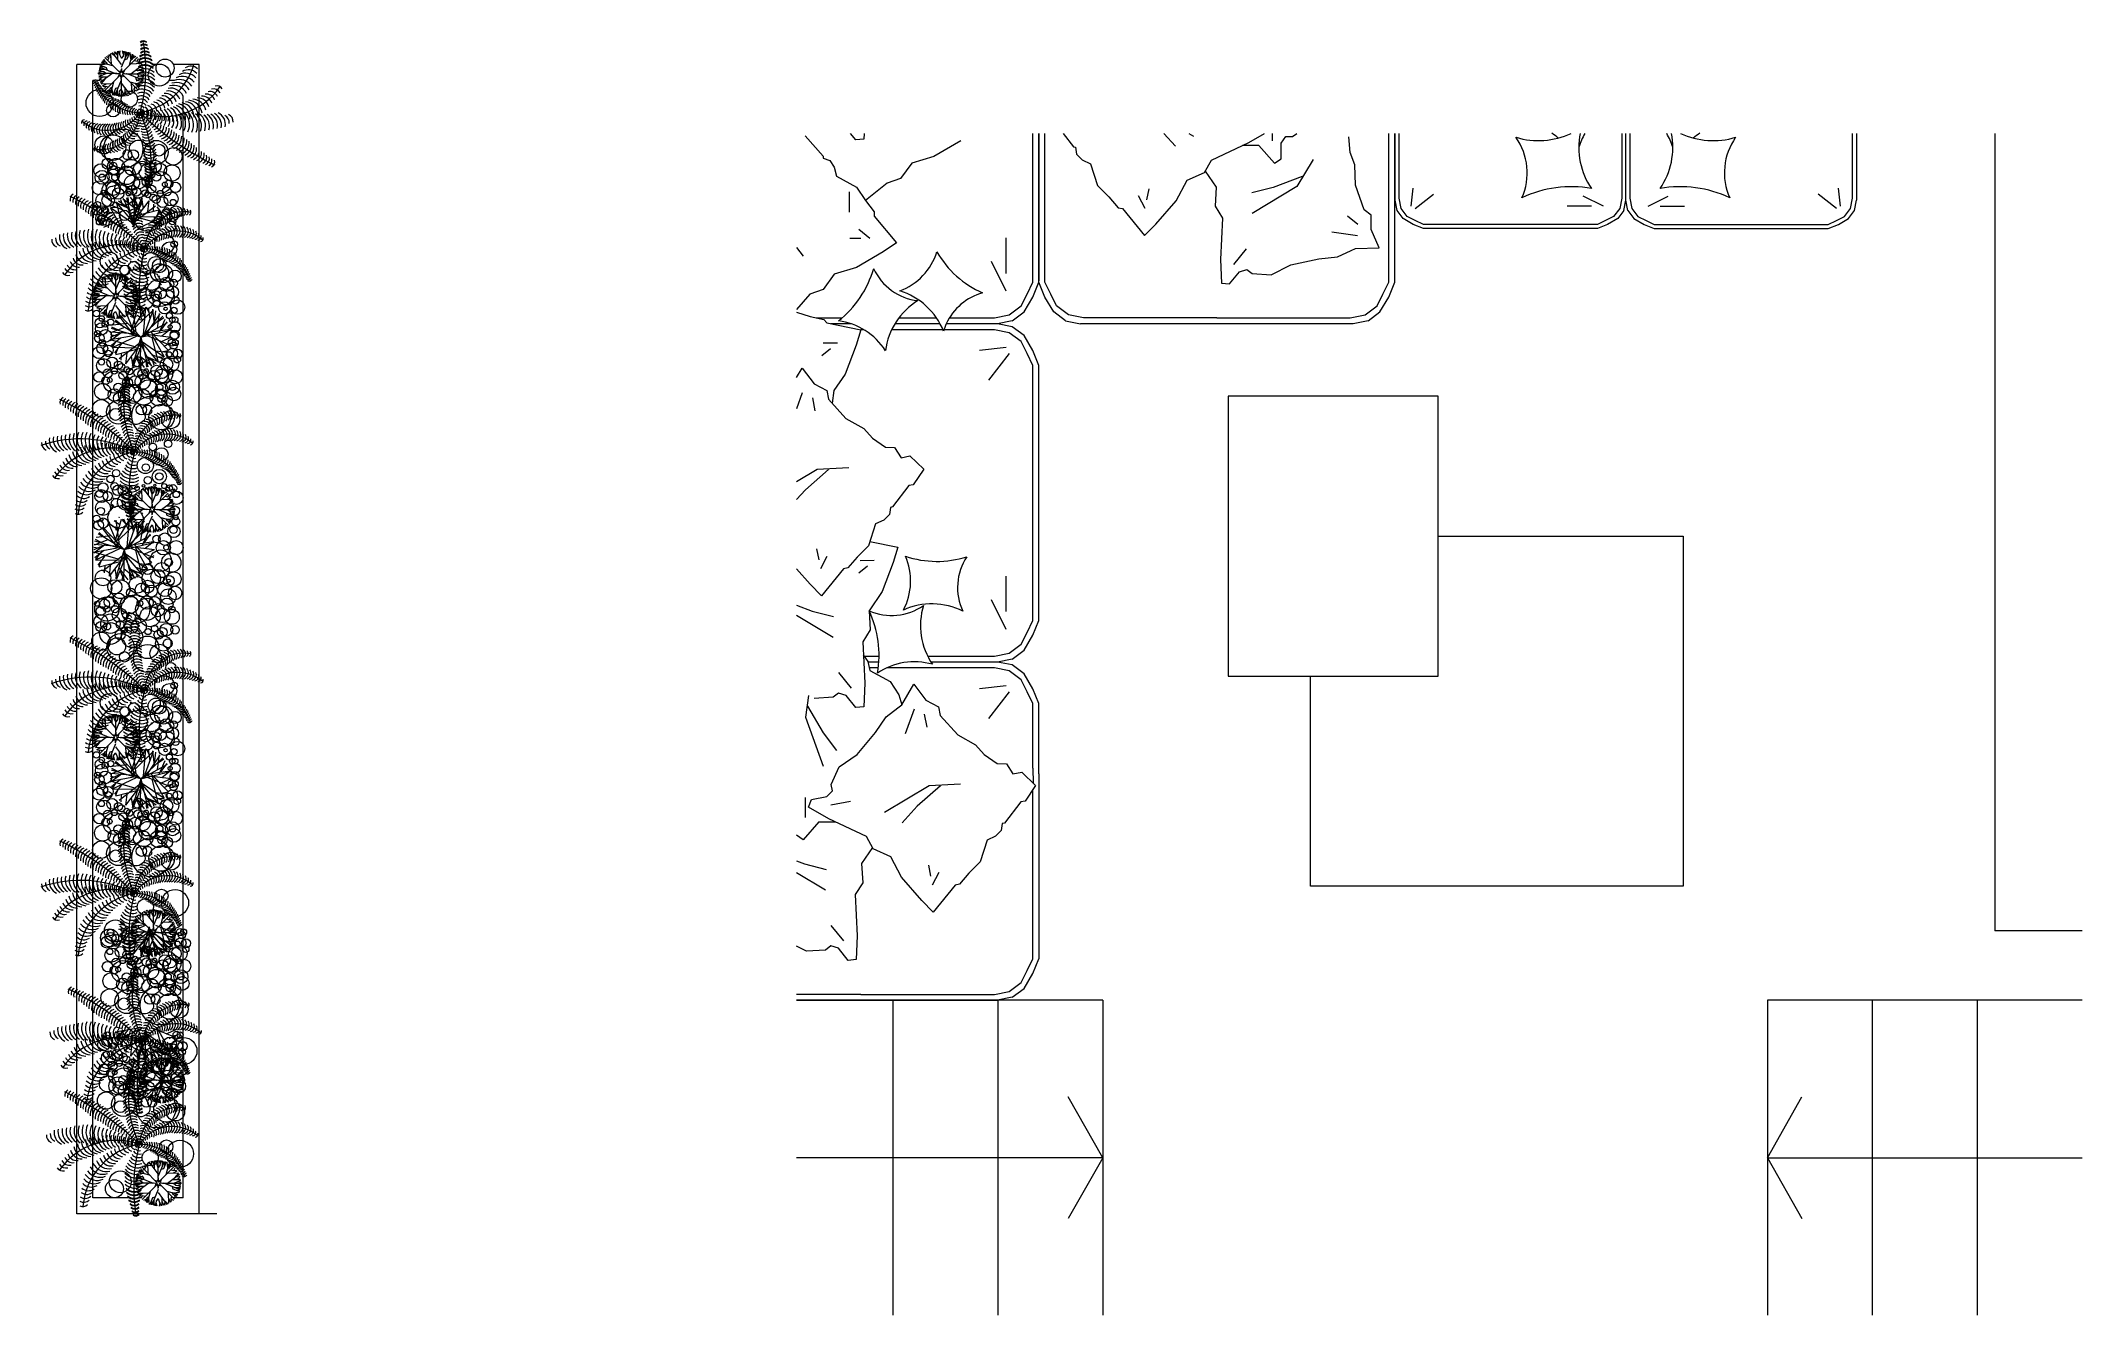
# Model space of a CAD drawing. Header units: millimetres. Extents: x 19901 to 32113, y 13732 to 21214.
# Drawn here: x 27363 to 27947, y 19085 to 19449 of the extents above; entities that cross this region are included whole.
import ezdxf

# ---------------------------------------------------------------- set-up
doc = ezdxf.new("R2010")
doc.units = ezdxf.units.MM
doc.layers.get('0').update_dxf_attribs({"lineweight": 18})
for name, color, linetype, lineweight in [('A-FURN', 9, 'Continuous', 13), ('PROIEZIONI', 145, 'Continuous', 13), ('VEGETAZIONE', 94, 'Continuous', 5)]:
    doc.layers.add(name, color=color, linetype=linetype, lineweight=lineweight)

msp = doc.modelspace()

# ---------------------------------------------------------------- linework, layer by layer
at = {"color": 1}
for p, q in [((27667.01, 19175.15), (27579.51, 19175.15)), ((27607.01, 19175.15), (27607.01, 19085.15)), ((27637.01, 19175.15), (27637.01, 19085.15)), ((27667.01, 19175.15), (27667.01, 19085.15)), ((27947.01, 19175.15), (27857.01, 19175.15)), ((27857.01, 19175.15), (27857.01, 19085.15)), ((27887.01, 19175.15), (27887.01, 19085.15)), ((27917.01, 19175.15), (27917.01, 19085.15))]:
    msp.add_line(p, q, dxfattribs=at)
at = {"layer": 'A-FURN'}
for p, q in [((27373.73, 19114.07), (27373.73, 19442.63)), ((27381.63, 19442.63), (27373.73, 19442.63)), ((27396.63, 19442.63), (27395.34, 19442.63)), ((27408.73, 19442.63), (27401.32, 19442.63)), ((27408.73, 19114.07), (27408.73, 19442.63)), ((27378.33, 19118.68), (27378.33, 19438.02)), ((27378.78, 19438.02), (27378.33, 19438.02)), ((27380.28, 19438.02), (27379.43, 19438.02)), ((27401.63, 19438.02), (27400.04, 19438.02)), ((27404.13, 19118.68), (27404.13, 19433.53)), ((27581.99, 19422.16), (27587.08, 19416.43)), ((27596.43, 19421.04), (27594.91, 19422.91)), ((27598.72, 19421.25), (27596.43, 19421.04)), ((27598.78, 19422.91), (27598.72, 19421.25)), ((27626.41, 19420.79), (27618.78, 19416.34)), ((27647.07, 19380.35), (27647.07, 19422.91)), ((27648.77, 19380.35), (27648.77, 19422.91)), ((27648.77, 19422.91), (27648.77, 19385.02)), ((27650.46, 19381.94), (27650.5, 19422.91)), ((27715.51, 19420.73), (27715.51, 19422.91)), ((27718.06, 19420.1), (27719.33, 19422)), ((27719.33, 19422), (27721.24, 19422)), ((27721.24, 19422), (27722.51, 19422.91)), ((27737.8, 19417.42), (27737.34, 19421.9)), ((27748.82, 19380.35), (27748.82, 19422.91)), ((27750.52, 19380.35), (27750.52, 19422.91)), ((27750.57, 19403.8), (27750.57, 19422.91)), ((27751.73, 19404.38), (27751.73, 19422.91)), ((27751.73, 19404.38), (27751.73, 19422.91)), ((27815.39, 19422.91), (27815.39, 19404.38)), ((27815.39, 19422.91), (27815.39, 19404.38)), ((27816.55, 19403.8), (27816.55, 19422.91)), ((27816.55, 19403.8), (27816.55, 19422.91)), ((27816.55, 19403.8), (27816.55, 19422.91)), ((27816.55, 19403.8), (27816.55, 19422.91)), ((27817.7, 19422.91), (27817.7, 19404.38)), ((27817.7, 19422.91), (27817.7, 19404.38)), ((27881.37, 19404.38), (27881.37, 19422.91)), ((27881.37, 19404.38), (27881.37, 19422.91)), ((27882.53, 19422.91), (27882.53, 19403.8)), ((27922.01, 19422.91), (27922.01, 19194.98)), ((27587.08, 19416.43), (27587.08, 19415.8)), ((27587.08, 19415.8), (27588.99, 19415.16)), ((27588.99, 19415.16), (27590.27, 19413.25)), ((27618.78, 19416.34), (27612.41, 19414.43)), ((27708.8, 19419.46), (27706.99, 19419.46)), ((27711.69, 19419.46), (27708.8, 19419.46)), ((27711.69, 19419.46), (27716.15, 19414.37)), ((27716.15, 19414.37), (27718.06, 19415.64)), ((27718.06, 19415.64), (27718.06, 19420.1)), ((27739.07, 19413.94), (27737.8, 19417.42)), ((27590.27, 19413.25), (27590.9, 19410.7)), ((27590.9, 19410.7), (27596.63, 19407.52)), ((27609.23, 19409.97), (27605.41, 19408.7)), ((27612.41, 19414.43), (27609.23, 19409.97)), ((27696.32, 19412.15), (27699.47, 19407.54)), ((27739.23, 19408.07), (27739.07, 19413.94)), ((27594.59, 19400.43), (27594.59, 19406.15)), ((27596.63, 19407.52), (27599.18, 19403.7)), ((27605.41, 19408.7), (27599.18, 19403.7)), ((27599.18, 19403.7), (27601.72, 19400.52)), ((27679.18, 19401.45), (27677.29, 19405.06)), ((27679.66, 19403.95), (27680.27, 19407.07)), ((27699.47, 19407.54), (27699.13, 19402.07)), ((27741.77, 19401.1), (27739.23, 19408.07)), ((27751.15, 19400.9), (27750.57, 19403.8)), ((27751.15, 19400.9), (27750.57, 19403.8)), ((27752.31, 19401.48), (27751.73, 19404.38)), ((27752.31, 19401.48), (27751.73, 19404.38)), ((27755.2, 19402.06), (27755.78, 19407.27)), ((27755.2, 19402.06), (27755.78, 19407.27)), ((27756.36, 19401.48), (27761.57, 19405.53)), ((27756.36, 19401.48), (27761.57, 19405.53)), ((27810.18, 19402.06), (27804.39, 19404.96)), ((27810.18, 19402.06), (27804.39, 19404.96)), ((27815.39, 19404.38), (27814.81, 19401.48)), ((27815.39, 19404.38), (27814.81, 19401.48)), ((27815.97, 19400.9), (27816.55, 19403.8)), ((27815.97, 19400.9), (27816.55, 19403.8)), ((27817.13, 19400.9), (27816.55, 19403.8)), ((27817.13, 19400.9), (27816.55, 19403.8)), ((27817.7, 19404.38), (27818.28, 19401.48)), ((27817.7, 19404.38), (27818.28, 19401.48)), ((27822.91, 19402.06), (27828.7, 19404.96)), ((27822.91, 19402.06), (27828.7, 19404.96)), ((27876.74, 19401.48), (27871.53, 19405.53)), ((27876.74, 19401.48), (27871.53, 19405.53)), ((27877.9, 19402.06), (27877.32, 19407.27)), ((27877.9, 19402.06), (27877.32, 19407.27)), ((27880.79, 19401.48), (27881.37, 19404.38)), ((27880.79, 19401.48), (27881.37, 19404.38)), ((27881.95, 19400.9), (27882.53, 19403.8)), ((27601.72, 19400.52), (27601.72, 19399.25)), ((27601.72, 19399.25), (27608.09, 19391.61)), ((27699.13, 19402.07), (27701.3, 19398.68)), ((27701.3, 19398.68), (27700.72, 19386.85)), ((27739.96, 19396.83), (27736.99, 19399.24)), ((27743.75, 19399.49), (27741.77, 19401.1)), ((27743.72, 19395.42), (27743.75, 19399.49)), ((27752.88, 19398.59), (27751.15, 19400.9)), ((27752.88, 19398.59), (27751.15, 19400.9)), ((27754.04, 19399.17), (27752.31, 19401.48)), ((27754.04, 19399.17), (27752.31, 19401.48)), ((27755.78, 19396.85), (27752.88, 19398.59)), ((27755.78, 19396.85), (27752.88, 19398.59)), ((27756.36, 19398.01), (27754.04, 19399.17)), ((27756.36, 19398.01), (27754.04, 19399.17)), ((27758.67, 19396.85), (27756.36, 19398.01)), ((27758.67, 19396.85), (27756.36, 19398.01)), ((27806.71, 19402.06), (27799.76, 19402.06)), ((27806.71, 19402.06), (27799.76, 19402.06)), ((27810.76, 19398.01), (27808.44, 19396.85)), ((27810.76, 19398.01), (27808.44, 19396.85)), ((27813.07, 19399.17), (27810.76, 19398.01)), ((27813.07, 19399.17), (27810.76, 19398.01)), ((27814.23, 19398.59), (27811.34, 19396.85)), ((27814.23, 19398.59), (27811.34, 19396.85)), ((27814.81, 19401.48), (27813.07, 19399.17)), ((27814.81, 19401.48), (27813.07, 19399.17)), ((27815.97, 19400.9), (27814.23, 19398.59)), ((27815.97, 19400.9), (27814.23, 19398.59)), ((27817.13, 19400.9), (27818.86, 19398.59)), ((27817.13, 19400.9), (27818.86, 19398.59)), ((27818.28, 19401.48), (27820.02, 19399.17)), ((27818.28, 19401.48), (27820.02, 19399.17)), ((27818.86, 19398.59), (27821.76, 19396.85)), ((27818.86, 19398.59), (27821.76, 19396.85)), ((27820.02, 19399.17), (27822.34, 19398.01)), ((27820.02, 19399.17), (27822.34, 19398.01)), ((27822.34, 19398.01), (27824.65, 19396.85)), ((27822.34, 19398.01), (27824.65, 19396.85)), ((27826.39, 19402.06), (27833.33, 19402.06)), ((27826.39, 19402.06), (27833.33, 19402.06)), ((27874.42, 19396.85), (27876.74, 19398.01)), ((27874.42, 19396.85), (27876.74, 19398.01)), ((27876.74, 19398.01), (27879.05, 19399.17)), ((27876.74, 19398.01), (27879.05, 19399.17)), ((27877.32, 19396.85), (27880.21, 19398.59)), ((27877.32, 19396.85), (27880.21, 19398.59)), ((27879.05, 19399.17), (27880.79, 19401.48)), ((27879.05, 19399.17), (27880.79, 19401.48)), ((27880.21, 19398.59), (27881.95, 19400.9)), ((27880.21, 19398.59), (27881.95, 19400.9)), ((27597.9, 19392.88), (27594.72, 19392.88)), ((27600.45, 19392.88), (27597.27, 19395.43)), ((27639.44, 19382.9), (27639.44, 19393.07)), ((27739.83, 19393.65), (27732.49, 19394.7)), ((27746.08, 19390.23), (27743.72, 19395.42)), ((27758.67, 19395.7), (27755.78, 19396.85)), ((27758.67, 19395.7), (27755.78, 19396.85)), ((27808.44, 19396.85), (27758.67, 19396.85)), ((27808.44, 19396.85), (27758.67, 19396.85)), ((27808.44, 19395.7), (27758.67, 19395.7)), ((27808.44, 19395.7), (27758.67, 19395.7)), ((27808.44, 19395.7), (27758.67, 19395.7)), ((27808.44, 19395.7), (27758.67, 19395.7)), ((27811.34, 19396.85), (27808.44, 19395.7)), ((27811.34, 19396.85), (27808.44, 19395.7)), ((27821.76, 19396.85), (27824.65, 19395.7)), ((27821.76, 19396.85), (27824.65, 19395.7)), ((27824.65, 19396.85), (27874.42, 19396.85)), ((27824.65, 19396.85), (27874.42, 19396.85)), ((27824.65, 19395.7), (27874.42, 19395.7)), ((27824.65, 19395.7), (27874.42, 19395.7)), ((27824.65, 19395.7), (27874.42, 19395.7)), ((27824.65, 19395.7), (27874.42, 19395.7)), ((27874.42, 19395.7), (27877.32, 19396.85)), ((27874.42, 19395.7), (27877.32, 19396.85)), ((27604.27, 19389.06), (27596.63, 19384.61)), ((27608.09, 19391.61), (27604.27, 19389.06)), ((27639.44, 19377.81), (27635.2, 19386.29)), ((27700.72, 19386.85), (27700.98, 19380.09)), ((27704.49, 19385.44), (27708.1, 19389.89)), ((27720.79, 19385.33), (27728.76, 19387.07)), ((27728.76, 19387.07), (27734.13, 19387.63)), ((27734.13, 19387.63), (27738.02, 19389.39)), ((27738.02, 19389.39), (27739.31, 19389.98)), ((27739.31, 19389.98), (27746.08, 19390.23)), ((27590.27, 19382.7), (27587.08, 19378.24)), ((27596.63, 19384.61), (27590.27, 19382.7)), ((27645.37, 19376.96), (27647.07, 19380.35)), ((27647.07, 19376.11), (27648.77, 19380.35)), ((27648.77, 19385.02), (27648.77, 19380.78)), ((27650.46, 19376.11), (27648.77, 19380.35)), ((27650.46, 19380.35), (27650.46, 19381.94)), ((27652.16, 19376.96), (27650.46, 19380.35)), ((27700.98, 19380.09), (27703.26, 19379.88)), ((27703.26, 19379.88), (27706.07, 19383.34)), ((27706.07, 19383.34), (27708.26, 19384.02)), ((27708.26, 19384.02), (27709.74, 19382.82)), ((27709.74, 19382.82), (27715.21, 19382.48)), ((27715.21, 19382.48), (27720.79, 19385.33)), ((27747.13, 19376.96), (27748.82, 19380.35)), ((27748.82, 19376.11), (27750.52, 19380.35)), ((27583.27, 19376.97), (27579.51, 19372.57)), ((27587.08, 19378.24), (27583.27, 19376.97)), ((27643.68, 19373.57), (27645.37, 19376.96)), ((27644.53, 19371.87), (27647.07, 19376.11)), ((27653, 19371.87), (27650.46, 19376.11)), ((27653.85, 19373.57), (27652.16, 19376.96)), ((27745.43, 19373.57), (27747.13, 19376.96)), ((27746.28, 19371.87), (27748.82, 19376.11)), ((27579.51, 19371.76), (27583.35, 19370.57)), ((27583.35, 19370.57), (27587.33, 19369.7)), ((27585.13, 19370.18), (27592.53, 19370.18)), ((27587.33, 19369.7), (27588.13, 19368.71)), ((27588.13, 19368.71), (27597.89, 19366.78)), ((27595.07, 19368.48), (27589.29, 19368.48)), ((27620.53, 19368.48), (27607.61, 19368.48)), ((27620.53, 19368.48), (27607.61, 19368.48)), ((27608.76, 19370.18), (27619.49, 19370.18)), ((27636.89, 19368.48), (27622.3, 19368.48)), ((27635.2, 19368.48), (27622.3, 19368.48)), ((27623.19, 19370.18), (27636.05, 19370.18)), ((27636.05, 19370.18), (27640.29, 19371.02)), ((27641.13, 19369.33), (27636.89, 19368.48)), ((27641.13, 19367.63), (27636.89, 19368.48)), ((27640.29, 19371.02), (27643.68, 19373.57)), ((27641.13, 19369.33), (27644.53, 19371.87)), ((27656.4, 19369.33), (27653, 19371.87)), ((27657.24, 19371.02), (27653.85, 19373.57)), ((27656.4, 19369.33), (27660.64, 19368.48)), ((27661.48, 19370.18), (27657.24, 19371.02)), ((27738.65, 19368.48), (27660.64, 19368.48)), ((27699.64, 19370.18), (27661.48, 19370.18)), ((27699.64, 19370.18), (27737.8, 19370.18)), ((27737.8, 19370.18), (27742.04, 19371.02)), ((27742.89, 19369.33), (27738.65, 19368.48)), ((27742.04, 19371.02), (27745.43, 19373.57)), ((27742.89, 19369.33), (27746.28, 19371.87)), ((27591.15, 19362.96), (27587.08, 19362.94)), ((27597.89, 19366.78), (27596.53, 19362.4)), ((27598.76, 19366.78), (27597.89, 19366.78)), ((27636.05, 19366.78), (27606.7, 19366.78)), ((27640.29, 19365.94), (27636.05, 19366.78)), ((27643.68, 19363.39), (27640.29, 19365.94)), ((27644.53, 19365.09), (27641.13, 19367.63)), ((27645.37, 19360), (27643.68, 19363.39)), ((27647.07, 19360.85), (27644.53, 19365.09)), ((27589.18, 19361.36), (27586.7, 19359.35)), ((27596.53, 19362.4), (27593.4, 19354.13)), ((27639.44, 19361.7), (27631.81, 19360.85)), ((27640.29, 19360), (27634.35, 19352.37)), ((27647.07, 19356.61), (27645.37, 19360)), ((27648.77, 19356.61), (27647.07, 19360.85)), ((27647.07, 19283.68), (27647.07, 19356.61)), ((27648.77, 19283.68), (27648.77, 19356.61)), ((27593.4, 19354.13), (27590.19, 19349.42)), ((27581.14, 19348.71), (27579.51, 19344.2)), ((27584.01, 19347.32), (27584.74, 19343.57)), ((27590.19, 19349.42), (27589.66, 19345.78)), ((27702.91, 19347.76), (27702.91, 19267.76)), ((27762.91, 19347.76), (27702.91, 19347.76)), ((27762.91, 19267.76), (27762.91, 19347.76)), ((27585.91, 19301), (27585.3, 19304.12)), ((27600.42, 19306.22), (27608.46, 19304.63)), ((27608.46, 19304.63), (27607.1, 19300.25)), ((27762.91, 19307.76), (27832.91, 19307.76)), ((27832.91, 19307.76), (27832.91, 19207.76)), ((27586.4, 19298.5), (27588.29, 19302.11)), ((27599.75, 19299.2), (27597.28, 19297.2)), ((27601.72, 19300.81), (27597.65, 19300.78)), ((27607.1, 19300.25), (27603.97, 19291.98)), ((27639.44, 19286.23), (27639.44, 19296.4)), ((27603.97, 19291.98), (27600.23, 19286.48)), ((27639.44, 19281.14), (27635.2, 19289.62)), ((27600.56, 19281.02), (27598.4, 19277.62)), ((27600.23, 19286.48), (27600.56, 19281.02)), ((27645.37, 19280.29), (27647.07, 19283.68)), ((27647.07, 19279.45), (27648.77, 19283.68)), ((27598.4, 19277.62), (27598.97, 19265.8)), ((27640.29, 19274.36), (27643.68, 19276.9)), ((27641.13, 19272.66), (27644.53, 19275.21)), ((27643.68, 19276.9), (27645.37, 19280.29)), ((27644.53, 19275.21), (27647.07, 19279.45)), ((27598.57, 19273.86), (27599.84, 19271.95)), ((27598.81, 19273.51), (27603.06, 19273.51)), ((27599.84, 19271.95), (27600.48, 19269.41)), ((27603, 19271.81), (27599.88, 19271.81)), ((27603, 19271.81), (27599.88, 19271.81)), ((27602.84, 19270.12), (27600.3, 19270.12)), ((27600.48, 19269.41), (27606.21, 19266.23)), ((27636.05, 19270.12), (27605.26, 19270.12)), ((27616.95, 19273.51), (27636.05, 19273.51)), ((27636.89, 19271.81), (27617.9, 19271.81)), ((27636.89, 19271.81), (27617.9, 19271.81)), ((27636.05, 19273.51), (27640.29, 19274.36)), ((27640.29, 19269.27), (27636.05, 19270.12)), ((27641.13, 19272.66), (27636.89, 19271.81)), ((27641.13, 19270.97), (27636.89, 19271.81)), ((27643.68, 19266.73), (27640.29, 19269.27)), ((27644.53, 19268.42), (27641.13, 19270.97)), ((27595.21, 19264.38), (27591.6, 19268.83)), ((27598.97, 19265.8), (27598.72, 19259.04)), ((27606.21, 19266.23), (27608.75, 19262.41)), ((27639.44, 19265.03), (27631.81, 19264.18)), ((27640.29, 19263.33), (27634.35, 19255.7)), ((27645.37, 19263.33), (27643.68, 19266.73)), ((27647.07, 19264.18), (27644.53, 19268.42)), ((27647.07, 19259.94), (27645.37, 19263.33)), ((27648.77, 19259.94), (27647.07, 19264.18)), ((27702.91, 19267.76), (27762.91, 19267.76)), ((27726.44, 19207.76), (27726.44, 19267.76)), ((27589.95, 19261.76), (27584.49, 19261.43)), ((27591.44, 19262.96), (27589.95, 19261.76)), ((27593.63, 19262.28), (27591.44, 19262.96)), ((27596.43, 19258.82), (27593.63, 19262.28)), ((27598.72, 19259.04), (27596.43, 19258.82)), ((27608.75, 19262.41), (27609.61, 19259.59)), ((27613.1, 19258.32), (27610.57, 19251.34)), ((27647.07, 19241.47), (27647.07, 19259.94)), ((27648.77, 19239.89), (27648.77, 19259.94)), ((27615.96, 19256.93), (27616.69, 19253.19)), ((27647.07, 19241.47), (27647.17, 19237.18)), ((27647.07, 19188.6), (27647.02, 19235.37)), ((27648.77, 19239.89), (27648.77, 19191.26)), ((27582.02, 19227.4), (27582.02, 19233.13)), ((27589.25, 19230.97), (27594.87, 19232.07)), ((27585.84, 19226.13), (27581.38, 19221.03)), ((27585.84, 19226.13), (27588.73, 19226.13)), ((27588.73, 19226.13), (27590.54, 19226.13)), ((27581.38, 19221.03), (27579.47, 19222.31)), ((27601.21, 19218.82), (27598.06, 19214.2)), ((27598.06, 19214.2), (27598.4, 19208.74)), ((27617.87, 19210.61), (27617.26, 19213.74)), ((27618.35, 19208.11), (27620.24, 19211.72)), ((27598.4, 19208.74), (27596.23, 19205.35)), ((27596.23, 19205.35), (27596.81, 19193.52)), ((27832.91, 19207.76), (27726.44, 19207.76)), ((27593.04, 19192.1), (27589.43, 19196.55)), ((27596.81, 19193.52), (27596.55, 19186.76)), ((27947.01, 19194.98), (27922.01, 19194.98)), ((27582.32, 19189.15), (27579.51, 19190.58)), ((27587.79, 19189.48), (27582.32, 19189.15)), ((27589.27, 19190.69), (27587.79, 19189.48)), ((27591.46, 19190.01), (27589.27, 19190.69)), ((27594.27, 19186.54), (27591.46, 19190.01)), ((27647.07, 19187.02), (27647.07, 19188.6)), ((27648.77, 19191.26), (27648.77, 19187.02)), ((27596.55, 19186.76), (27594.27, 19186.54)), ((27643.68, 19180.23), (27645.37, 19183.63)), ((27644.53, 19178.54), (27647.07, 19182.78)), ((27645.37, 19183.63), (27647.07, 19187.02)), ((27647.07, 19182.78), (27648.77, 19187.02)), ((27597.89, 19176.84), (27579.51, 19176.84)), ((27597.89, 19176.84), (27636.05, 19176.84)), ((27636.05, 19176.84), (27640.29, 19177.69)), ((27641.13, 19175.99), (27636.89, 19175.15)), ((27640.29, 19177.69), (27643.68, 19180.23)), ((27641.13, 19175.99), (27644.53, 19178.54)), ((27579.51, 19175.15), (27636.89, 19175.15)), ((27388.83, 19118.68), (27378.33, 19118.68)), ((27392.19, 19118.68), (27391.5, 19118.68)), ((27404.13, 19118.68), (27401.31, 19118.68)), ((27413.73, 19114.07), (27373.73, 19114.07))]:
    msp.add_line(p, q, dxfattribs=at)
for points in [[(27655.69, 19422.91), (27658.62, 19419.08), (27659.25, 19418.95), (27659.5, 19416.96), (27661.14, 19415.34), (27663.51, 19414.23), (27665.54, 19408), (27668.8, 19404.77), (27671.44, 19401.66), (27672.69, 19401.42), (27678.96, 19393.71), (27682.19, 19396.97), (27688.03, 19403.61), (27691.12, 19409.49), (27696.1, 19411.76), (27698.09, 19415.27), (27708.8, 19420.31), (27713.28, 19422.91)], [(27684.49, 19422.91), (27687.83, 19419.21)], [(27691.6, 19422.91), (27692.94, 19422.11)], [(27727.15, 19415.41), (27722.53, 19407.68), (27709.76, 19400.01)], [(27724.04, 19410.56), (27715.77, 19407.43), (27709.6, 19405.88)], [(27579.51, 19390.25), (27581.36, 19387.79)], [(27579.51, 19353.17), (27581.05, 19355.82), (27584.53, 19351.31), (27588.14, 19349.42), (27588.63, 19346.92), (27593.59, 19341.41), (27598.7, 19338.51), (27601.18, 19335.76), (27604.91, 19333.24), (27607.53, 19333.1), (27609.39, 19330.22), (27611.89, 19330.71), (27615.87, 19326.95), (27612.85, 19322.47), (27611.6, 19322.22), (27606.96, 19316.13), (27606.33, 19316.01), (27606.07, 19314.01), (27604.44, 19312.4), (27602.06, 19311.28), (27600.04, 19305.05), (27596.78, 19301.82), (27594.14, 19298.71), (27592.89, 19298.47), (27586.61, 19290.76), (27583.38, 19294.02), (27579.51, 19298.43)], [(27594.4, 19327.3), (27585.41, 19326.84), (27579.51, 19323.29)], [(27588.66, 19326.83), (27582.01, 19320.99), (27579.51, 19318.22)], [(27579.51, 19288.04), (27583.93, 19286.38), (27590.1, 19284.83)], [(27579.51, 19285.22), (27589.94, 19278.96)], [(27582.9, 19262.23), (27582.02, 19256.04), (27587.11, 19242.04)], [(27582.66, 19259.22), (27587.11, 19251.59), (27590.93, 19246.49)], [(27626.35, 19236.91), (27617.36, 19236.45), (27604.6, 19228.78)], [(27620.61, 19236.44), (27613.97, 19230.6), (27609.7, 19225.88)], [(27579.51, 19214.95), (27581.76, 19214.1), (27587.93, 19212.55)], [(27579.51, 19211.64), (27587.77, 19206.68)]]:
    msp.add_lwpolyline(points, dxfattribs=at)
msp.add_lwpolyline([(27636.4, 19222.01), (27634.02, 19220.9), (27631.99, 19214.67), (27628.73, 19211.43), (27626.09, 19208.33), (27624.85, 19208.08), (27618.57, 19200.37), (27615.34, 19203.63), (27609.5, 19210.28), (27606.41, 19216.16), (27601.43, 19218.43), (27599.44, 19221.93), (27588.73, 19226.98), (27582.88, 19230.38), (27583.77, 19232.49), (27588.14, 19233.35), (27589.77, 19234.96), (27589.4, 19236.84), (27591.67, 19241.82), (27596.81, 19245.41), (27602.08, 19251.63), (27605.1, 19256.11), (27608.48, 19258.72), (27609.61, 19259.59), (27613.01, 19265.44), (27616.48, 19260.93), (27620.09, 19259.04), (27620.58, 19256.54), (27625.55, 19251.02), (27630.65, 19248.13), (27633.13, 19245.37), (27636.87, 19242.85), (27639.49, 19242.72), (27641.35, 19239.84), (27643.85, 19240.32), (27647.82, 19236.56), (27644.81, 19232.08), (27643.56, 19231.84), (27638.91, 19225.74), (27638.28, 19225.62), (27638.03, 19223.62)], close=True, dxfattribs=at)
at = {"layer": 'A-FURN', "linetype": 'Continuous'}
for centre, radius, start, end in [((27791.56, 19442.79), 21.96, 253.07031, 295.16958), ((27770.74, 19411.65), 17.62, 336.07752, 35.09861), ((27770.74, 19411.65), 17.62, 336.07752, 35.09861), ((27784.3, 19405.24), 20.85, 51.61024, 57.97439), ((27823.94, 19418.92), 20.85, 168.94934, 214.36374), ((27823.95, 19412.07), 21.96, 150.40102, 161.76387), ((27823.95, 19412.07), 21.96, 150.40102, 161.76387), ((27809.15, 19418.92), 20.85, 325.63626, 11.05066), ((27809.15, 19412.07), 21.96, 18.23613, 29.59898), ((27809.15, 19412.07), 21.96, 18.23613, 29.59898), ((27841.54, 19442.79), 21.96, 244.83042, 286.92969), ((27848.79, 19405.24), 20.85, 122.02561, 128.38976), ((27862.35, 19411.65), 17.62, 144.90139, 203.92248), ((27862.35, 19411.65), 17.62, 144.90139, 203.92248), ((27800.96, 19374.53), 33.13, 79.97172, 115.20925), ((27800.96, 19374.53), 33.13, 79.97172, 115.20925), ((27832.13, 19374.53), 33.13, 64.79075, 100.02828), ((27832.13, 19374.53), 33.13, 64.79075, 100.02828), ((27602.8, 19394.44), 17.67, 290.51052, 342.27786), ((27644.2, 19403.19), 28.35, 209.89661, 246.02713), ((27572.95, 19392.62), 29.79, 308.46426, 343.70179), ((27615.95, 19390.85), 15.85, 204.57006, 263.59115), ((27624.52, 19358.28), 19.75, 121.56285, 172.64931), ((27603.2, 19359.01), 19.75, 21.86923, 72.95577), ((27636.75, 19361.97), 15.85, 104.87631, 155.76086), ((27589.14, 19350.69), 18.75, 32.62857, 82.85627), ((27636.75, 19361.97), 15.85, 155.76086, 163.89752), ((27594.43, 19294.94), 17.67, 332.01798, 23.78532), ((27619.63, 19328.93), 28.35, 251.40408, 287.53459), ((27641.37, 19293.13), 15.85, 146.38377, 205.40499), ((27606.66, 19300.97), 15.85, 246.07752, 305.09861), ((27618.2, 19268.68), 19.75, 63.3767, 114.46323), ((27634.66, 19282.25), 19.75, 163.07031, 214.15678), ((27573.28, 19273.8), 29.79, 349.97172, 25.20925), ((27613.19, 19253.13), 18.75, 74.13603, 124.36374)]:
    msp.add_arc(centre, radius, start, end, dxfattribs=at)
at = {"layer": 'PROIEZIONI'}
for p, q in [((27667.01, 19130.15), (27657.12, 19147.53)), ((27857.01, 19130.15), (27866.91, 19147.53)), ((27667.01, 19130.15), (27579.51, 19130.15)), ((27667.01, 19130.15), (27657.12, 19112.77)), ((27857.01, 19130.15), (27866.91, 19112.77)), ((27857.01, 19130.15), (27947.01, 19130.15))]:
    msp.add_line(p, q, dxfattribs=at)
at = {"layer": 'VEGETAZIONE'}
for p, q in [((27385.46, 19440.83), (27381.77, 19444.56)), ((27382.87, 19444.48), (27382.12, 19444.81)), ((27382.12, 19444.81), (27382.12, 19444.81)), ((27382.65, 19443.69), (27382.87, 19444.48)), ((27382.87, 19444.48), (27382.74, 19445.18)), ((27383.54, 19444.3), (27382.97, 19445.4)), ((27383.64, 19442.69), (27383.49, 19445.72)), ((27384.93, 19444.7), (27383.64, 19445.85)), ((27386.49, 19442.63), (27383.95, 19446.01)), ((27384.7, 19445.8), (27384.52, 19446.22)), ((27384.57, 19445.21), (27384.7, 19445.8)), ((27385.46, 19445.2), (27384.83, 19446.25)), ((27385.46, 19443.99), (27385.46, 19446.36)), ((27386.16, 19445.18), (27385.64, 19446.39)), ((27386.03, 19445.5), (27386.16, 19446.49)), ((27386.49, 19444.36), (27386.16, 19445.18)), ((27386.51, 19441.8), (27388.33, 19446.14)), ((27386.51, 19444.35), (27387.07, 19444.96)), ((27387.12, 19445.47), (27386.81, 19446.45)), ((27387.07, 19444.96), (27387.27, 19446.4)), ((27387.18, 19445.81), (27387.58, 19446.3)), ((27387.35, 19440.96), (27391.09, 19444.65)), ((27387.42, 19443.95), (27388.12, 19444.17)), ((27387.68, 19444.62), (27387.7, 19446.3)), ((27387.69, 19445.63), (27388.04, 19446.22)), ((27388.12, 19444.17), (27388.89, 19446.04)), ((27388.39, 19444.88), (27388.52, 19446.14)), ((27388.76, 19442.39), (27389.62, 19445.6)), ((27389.22, 19444.17), (27389.03, 19446.04)), ((27389.17, 19443.91), (27389.65, 19444.17)), ((27389.65, 19444.17), (27390.16, 19445.24)), ((27389.76, 19444.39), (27389.78, 19445.5)), ((27389.84, 19444.52), (27390.65, 19444.93)), ((27391, 19443.55), (27391.34, 19444.3)), ((27391.34, 19444.3), (27391.34, 19444.3)), ((27385.14, 19439.97), (27379.79, 19439.97)), ((27380.92, 19439.51), (27379.93, 19439.64)), ((27380.95, 19440.59), (27379.97, 19440.28)), ((27381.46, 19440.54), (27380.02, 19440.74)), ((27381.24, 19439.64), (27380.03, 19439.11)), ((27382.43, 19438.94), (27380.06, 19438.94)), ((27381.8, 19441.15), (27380.12, 19441.18)), ((27380.61, 19440.65), (27380.12, 19441.05)), ((27381.22, 19438.94), (27380.17, 19438.3)), ((27380.79, 19441.16), (27380.2, 19441.51)), ((27381.54, 19441.86), (27380.28, 19441.99)), ((27384.62, 19439.98), (27380.28, 19441.8)), ((27382.25, 19442.69), (27380.38, 19442.5)), ((27382.25, 19441.59), (27380.38, 19442.36)), ((27383.79, 19439.96), (27380.41, 19437.42)), ((27381.72, 19438.4), (27380.57, 19437.11)), ((27384.03, 19442.23), (27380.82, 19443.09)), ((27382.03, 19443.23), (27380.92, 19443.25)), ((27382.25, 19443.12), (27381.18, 19443.63)), ((27382.06, 19439.96), (27381.24, 19439.64)), ((27382.07, 19439.98), (27381.46, 19440.54)), ((27381.9, 19443.32), (27381.49, 19444.13)), ((27385.59, 19438.94), (27381.86, 19435.24)), ((27382.51, 19442.64), (27382.25, 19443.12)), ((27382.47, 19440.89), (27382.25, 19441.59)), ((27384.97, 19439.97), (27386.21, 19440.07)), ((27385.91, 19439.82), (27385.23, 19439.96)), ((27386.21, 19440.07), (27385.46, 19440.83)), ((27385.46, 19440.83), (27386.34, 19440.51)), ((27385.59, 19438.94), (27385.91, 19439.82)), ((27386.35, 19439.68), (27385.59, 19438.94)), ((27386.34, 19440.51), (27386.49, 19441.19)), ((27386.45, 19438.44), (27386.35, 19439.68)), ((27386.45, 19438.41), (27386.45, 19433.26)), ((27386.6, 19439.39), (27386.46, 19438.7)), ((27386.5, 19441.45), (27386.6, 19440.21)), ((27386.6, 19440.21), (27387.35, 19440.96)), ((27387.48, 19439.07), (27386.6, 19439.39)), ((27387.98, 19439.92), (27386.74, 19439.82)), ((27386.74, 19439.82), (27387.48, 19439.07)), ((27387.35, 19440.96), (27387.03, 19440.08)), ((27387.03, 19440.08), (27387.72, 19439.93)), ((27387.48, 19439.07), (27391.18, 19435.33)), ((27388.01, 19439.92), (27393.16, 19439.92)), ((27388.33, 19439.91), (27392.67, 19438.09)), ((27389.16, 19439.93), (27392.54, 19442.47)), ((27389.22, 19442.78), (27392.25, 19442.93)), ((27390.22, 19443.77), (27391, 19443.55)), ((27390.48, 19439), (27390.69, 19438.3)), ((27390.51, 19440.96), (27392.89, 19440.96)), ((27390.69, 19438.3), (27392.57, 19437.53)), ((27390.83, 19442.88), (27391.93, 19443.45)), ((27390.87, 19439.91), (27391.49, 19439.35)), ((27390.89, 19439.93), (27391.71, 19440.26)), ((27391, 19443.55), (27391.71, 19443.68)), ((27391.15, 19438.74), (27392.83, 19438.72)), ((27391.23, 19441.49), (27392.38, 19442.78)), ((27391.49, 19439.35), (27392.93, 19439.15)), ((27391.71, 19440.26), (27392.92, 19440.78)), ((27391.73, 19440.96), (27392.78, 19441.59)), ((27391.74, 19441.85), (27392.33, 19441.72)), ((27392, 19439.3), (27392.98, 19439.61)), ((27392.03, 19440.39), (27393.02, 19440.26)), ((27392.16, 19438.73), (27392.75, 19438.38)), ((27392.33, 19441.72), (27392.75, 19441.9)), ((27392.34, 19439.24), (27392.83, 19438.84)), ((27380.62, 19438.17), (27380.2, 19437.99)), ((27381.21, 19438.04), (27380.62, 19438.17)), ((27383.73, 19437.11), (27380.7, 19436.96)), ((27382.12, 19437.01), (27381.02, 19436.44)), ((27381.94, 19436.34), (27381.24, 19436.21)), ((27381.94, 19436.34), (27381.61, 19435.59)), ((27381.61, 19435.59), (27381.61, 19435.59)), ((27382.73, 19436.12), (27381.94, 19436.34)), ((27383.1, 19435.37), (27382.29, 19434.96)), ((27383.3, 19435.73), (27382.79, 19434.65)), ((27383.19, 19435.5), (27383.17, 19434.39)), ((27383.78, 19435.99), (27383.3, 19435.73)), ((27384.19, 19437.5), (27383.33, 19434.29)), ((27383.73, 19435.73), (27383.92, 19433.85)), ((27384.83, 19435.73), (27384.06, 19433.85)), ((27384.56, 19435.01), (27384.43, 19433.75)), ((27386.44, 19438.09), (27384.62, 19433.75)), ((27385.53, 19435.94), (27384.83, 19435.73)), ((27385.26, 19434.26), (27384.91, 19433.67)), ((27385.27, 19435.27), (27385.24, 19433.59)), ((27385.77, 19434.08), (27385.37, 19433.59)), ((27385.88, 19434.93), (27385.68, 19433.49)), ((27385.83, 19434.42), (27386.14, 19433.44)), ((27386.44, 19435.55), (27385.88, 19434.93)), ((27386.46, 19437.26), (27389, 19433.88)), ((27386.46, 19435.53), (27386.78, 19434.71)), ((27386.78, 19434.71), (27387.31, 19433.5)), ((27386.91, 19434.39), (27386.78, 19433.4)), ((27387.48, 19435.91), (27387.48, 19433.53)), ((27387.48, 19434.69), (27388.12, 19433.64)), ((27388.02, 19435.19), (27389.31, 19434.04)), ((27388.38, 19434.68), (27388.25, 19434.09)), ((27388.25, 19434.09), (27388.43, 19433.67)), ((27388.92, 19437.66), (27392.13, 19436.8)), ((27389.31, 19437.2), (27389.46, 19434.17)), ((27389.41, 19435.59), (27389.98, 19434.49)), ((27390.3, 19436.2), (27390.08, 19435.42)), ((27390.08, 19435.42), (27390.21, 19434.71)), ((27390.08, 19435.42), (27390.83, 19435.08)), ((27390.43, 19437.25), (27390.69, 19436.77)), ((27390.69, 19437.2), (27392.57, 19437.39)), ((27390.69, 19436.77), (27391.77, 19436.26)), ((27390.83, 19435.08), (27390.83, 19435.08)), ((27390.92, 19436.66), (27392.03, 19436.64)), ((27391.05, 19436.58), (27391.46, 19435.77)), ((27391.41, 19438.03), (27392.67, 19437.9)), ((27388.32, 19401.59), (27385.67, 19403.57)), ((27386.9, 19402.16), (27386.3, 19403.9)), ((27390.2, 19401.49), (27386.87, 19404.15)), ((27390.4, 19397.18), (27387.08, 19404.23)), ((27390.07, 19396.06), (27388.02, 19404.52)), ((27388.59, 19402.78), (27388.46, 19404.61)), ((27391.6, 19401.27), (27389.07, 19404.71)), ((27389.62, 19397.92), (27392.29, 19404.48)), ((27391.27, 19401.97), (27390.04, 19404.77)), ((27390.07, 19396.06), (27390.28, 19404.76)), ((27390.07, 19396.06), (27392.52, 19404.41)), ((27390.12, 19397.97), (27394.39, 19403.62)), ((27390.38, 19402.93), (27390.73, 19404.74)), ((27392.76, 19401.46), (27392.29, 19404.48)), ((27394.06, 19400.58), (27394.4, 19403.62)), ((27383.33, 19398.57), (27381.52, 19397.69)), ((27388.22, 19395.61), (27381.66, 19398.27)), ((27384.21, 19400.23), (27382.24, 19399.85)), ((27385.79, 19399.97), (27382.5, 19400.36)), ((27389.8, 19397.19), (27383.39, 19401.64)), ((27386.94, 19395.32), (27383.41, 19401.66)), ((27385.49, 19401.61), (27383.48, 19401.75)), ((27386.95, 19400.95), (27383.88, 19402.17)), ((27388.79, 19401.34), (27384.88, 19403.05)), ((27390.1, 19397.23), (27385.06, 19403.18)), ((27386.85, 19396.16), (27385.09, 19403.2)), ((27390.18, 19399.28), (27397.21, 19401.04)), ((27390.61, 19397.9), (27396.2, 19402.24)), ((27391.01, 19399.14), (27398.26, 19399.03)), ((27391.19, 19395.73), (27398.25, 19399.06)), ((27391.77, 19398.8), (27398.75, 19396.81)), ((27395.61, 19397.81), (27397.58, 19400.47)), ((27395.62, 19400.64), (27395.76, 19402.65)), ((27395.87, 19396.32), (27398.47, 19398.37)), ((27396.62, 19399.05), (27397.27, 19400.96)), ((27397.17, 19397.26), (27398.29, 19398.93)), ((27384.16, 19397.25), (27381.37, 19396.02)), ((27391.07, 19395.45), (27398.75, 19396.84)), ((27396.95, 19395.76), (27398.76, 19395.41)), ((27380.64, 19379.6), (27379.56, 19380.1)), ((27380.28, 19379.79), (27379.87, 19380.6)), ((27383.85, 19377.3), (27380.15, 19381.03)), ((27380.51, 19381.29), (27380.51, 19381.29)), ((27381.25, 19380.95), (27380.51, 19381.29)), ((27381.03, 19380.17), (27381.25, 19380.95)), ((27381.25, 19380.95), (27381.12, 19381.65)), ((27381.92, 19380.77), (27381.35, 19381.88)), ((27382.02, 19379.16), (27381.87, 19382.2)), ((27383.31, 19381.18), (27382.02, 19382.32)), ((27384.87, 19379.1), (27382.33, 19382.48)), ((27383.08, 19382.28), (27382.9, 19382.69)), ((27382.95, 19381.68), (27383.08, 19382.28)), ((27383.85, 19381.67), (27383.21, 19382.72)), ((27383.85, 19380.46), (27383.85, 19382.83)), ((27384.55, 19381.65), (27384.02, 19382.87)), ((27384.42, 19381.97), (27384.55, 19382.96)), ((27384.87, 19380.84), (27384.55, 19381.65)), ((27384.88, 19377.96), (27384.88, 19383.1)), ((27384.89, 19378.28), (27386.71, 19382.61)), ((27384.89, 19380.82), (27385.45, 19381.44)), ((27385.5, 19381.94), (27385.19, 19382.92)), ((27385.45, 19381.44), (27385.65, 19382.87)), ((27385.56, 19382.28), (27385.96, 19382.77)), ((27385.74, 19377.43), (27389.47, 19381.13)), ((27385.8, 19380.43), (27386.5, 19380.64)), ((27386.06, 19381.1), (27386.09, 19382.77)), ((27386.07, 19382.11), (27386.42, 19382.69)), ((27386.5, 19380.64), (27387.27, 19382.51)), ((27386.77, 19381.36), (27386.9, 19382.61)), ((27387.14, 19378.86), (27388, 19382.07)), ((27387.6, 19380.64), (27387.41, 19382.51)), ((27387.56, 19380.38), (27388.03, 19380.64)), ((27388.03, 19380.64), (27388.54, 19381.71)), ((27388.14, 19380.87), (27388.16, 19381.98)), ((27388.23, 19381), (27389.04, 19381.4)), ((27388.6, 19380.25), (27389.39, 19380.02)), ((27389.39, 19380.02), (27389.72, 19380.77)), ((27389.39, 19380.02), (27390.09, 19380.15)), ((27389.72, 19380.77), (27389.72, 19380.77)), ((27383.32, 19376.44), (27378.18, 19376.44)), ((27379.3, 19375.98), (27378.31, 19376.11)), ((27379.33, 19377.06), (27378.35, 19376.76)), ((27379.84, 19377.01), (27378.4, 19377.22)), ((27379.62, 19376.11), (27378.41, 19375.59)), ((27380.82, 19375.41), (27378.44, 19375.41)), ((27380.18, 19377.62), (27378.5, 19377.65)), ((27378.99, 19377.12), (27378.5, 19377.52)), ((27379.6, 19375.41), (27378.55, 19374.77)), ((27379.17, 19377.63), (27378.58, 19377.99)), ((27379, 19374.64), (27378.58, 19374.46)), ((27379.92, 19378.34), (27378.66, 19378.46)), ((27383, 19376.45), (27378.66, 19378.27)), ((27380.64, 19379.16), (27378.76, 19378.97)), ((27380.64, 19378.06), (27378.76, 19378.83)), ((27382.17, 19376.43), (27378.79, 19373.89)), ((27380.1, 19374.87), (27378.95, 19373.58)), ((27379.59, 19374.51), (27379, 19374.64)), ((27382.41, 19378.7), (27379.2, 19379.56)), ((27380.41, 19379.71), (27379.3, 19379.72)), ((27380.44, 19376.43), (27379.62, 19376.11)), ((27380.46, 19376.45), (27379.84, 19377.01)), ((27383.98, 19375.41), (27380.24, 19371.71)), ((27380.9, 19379.12), (27380.64, 19379.6)), ((27380.85, 19377.36), (27380.64, 19378.06)), ((27384.82, 19374.56), (27383, 19370.23)), ((27383.35, 19376.45), (27384.6, 19376.55)), ((27384.3, 19376.29), (27383.61, 19376.43)), ((27384.6, 19376.55), (27383.85, 19377.3)), ((27383.85, 19377.3), (27384.73, 19376.98)), ((27383.98, 19375.41), (27384.3, 19376.29)), ((27384.73, 19376.16), (27383.98, 19375.41)), ((27384.73, 19376.98), (27384.87, 19377.66)), ((27384.83, 19374.91), (27384.73, 19376.16)), ((27384.99, 19375.86), (27384.84, 19375.17)), ((27384.88, 19377.92), (27384.98, 19376.68)), ((27384.98, 19376.68), (27385.74, 19377.43)), ((27385.87, 19375.54), (27384.99, 19375.86)), ((27386.36, 19376.39), (27385.12, 19376.29)), ((27385.12, 19376.29), (27385.87, 19375.54)), ((27385.74, 19377.43), (27385.42, 19376.55)), ((27385.42, 19376.55), (27386.1, 19376.4)), ((27385.87, 19375.54), (27389.57, 19371.81)), ((27386.19, 19376.39), (27391.54, 19376.39)), ((27386.71, 19376.38), (27391.05, 19374.56)), ((27387.3, 19374.13), (27390.51, 19373.28)), ((27387.54, 19376.4), (27390.92, 19378.94)), ((27387.6, 19379.25), (27390.63, 19379.4)), ((27388.86, 19375.47), (27389.08, 19374.77)), ((27388.9, 19377.43), (27391.27, 19377.43)), ((27389.08, 19374.77), (27390.95, 19374.01)), ((27389.21, 19379.35), (27390.31, 19379.92)), ((27389.26, 19376.38), (27389.87, 19375.82)), ((27389.28, 19376.4), (27390.09, 19376.73)), ((27389.53, 19375.22), (27391.21, 19375.19)), ((27389.61, 19377.97), (27390.76, 19379.25)), ((27389.79, 19374.5), (27391.05, 19374.37)), ((27389.87, 19375.82), (27391.31, 19375.62)), ((27390.09, 19376.73), (27391.3, 19377.25)), ((27390.11, 19377.43), (27391.16, 19378.06)), ((27390.12, 19378.33), (27390.72, 19378.19)), ((27390.38, 19375.78), (27391.36, 19376.08)), ((27390.41, 19376.86), (27391.4, 19376.73)), ((27390.54, 19375.21), (27391.13, 19374.85)), ((27390.72, 19378.19), (27391.13, 19378.37)), ((27390.72, 19375.71), (27391.21, 19375.32)), ((27382.11, 19373.58), (27379.08, 19373.44)), ((27380.5, 19373.49), (27379.4, 19372.92)), ((27380.33, 19372.82), (27379.62, 19372.69)), ((27380.33, 19372.82), (27379.99, 19372.07)), ((27379.99, 19372.07), (27379.99, 19372.07)), ((27381.11, 19372.59), (27380.33, 19372.82)), ((27381.49, 19371.84), (27380.68, 19371.43)), ((27381.68, 19372.2), (27381.17, 19371.12)), ((27381.57, 19371.97), (27381.55, 19370.86)), ((27382.16, 19372.46), (27381.68, 19372.2)), ((27382.57, 19373.97), (27381.71, 19370.76)), ((27382.11, 19372.2), (27382.3, 19370.32)), ((27383.21, 19372.2), (27382.44, 19370.32)), ((27382.94, 19371.48), (27382.81, 19370.23)), ((27383.91, 19372.41), (27383.21, 19372.2)), ((27383.64, 19370.73), (27383.29, 19370.15)), ((27383.65, 19371.74), (27383.63, 19370.06)), ((27384.15, 19370.55), (27383.75, 19370.06)), ((27388.26, 19368.57), (27384.02, 19368.09)), ((27384.26, 19371.4), (27384.06, 19369.97)), ((27384.21, 19370.89), (27384.52, 19369.92)), ((27384.82, 19372.02), (27384.26, 19371.4)), ((27392.01, 19364.64), (27384.57, 19369.16)), ((27386.21, 19368.34), (27384.82, 19369.54)), ((27384.84, 19373.74), (27387.38, 19370.36)), ((27384.84, 19372), (27385.17, 19371.18)), ((27385.17, 19371.18), (27385.69, 19369.97)), ((27385.3, 19370.86), (27385.17, 19369.88)), ((27390.17, 19365.18), (27385.82, 19370.76)), ((27385.87, 19372.38), (27385.87, 19370.01)), ((27385.87, 19371.17), (27386.5, 19370.12)), ((27392.01, 19364.64), (27386, 19370.93)), ((27386.4, 19371.66), (27387.69, 19370.51)), ((27386.76, 19371.15), (27386.63, 19370.56)), ((27386.63, 19370.56), (27386.81, 19370.15)), ((27390.37, 19365.63), (27387.62, 19372.16)), ((27390.09, 19370.35), (27387.62, 19372.16)), ((27387.69, 19373.67), (27387.84, 19370.64)), ((27387.79, 19372.06), (27388.36, 19370.96)), ((27388.69, 19372.67), (27388.46, 19371.89)), ((27388.46, 19371.89), (27388.59, 19371.18)), ((27388.46, 19371.89), (27389.21, 19371.55)), ((27388.82, 19373.72), (27389.08, 19373.24)), ((27389.08, 19373.67), (27390.95, 19373.87)), ((27389.08, 19373.24), (27390.15, 19372.73)), ((27390.81, 19371.73), (27389.14, 19372.86)), ((27389.21, 19371.55), (27389.21, 19371.55)), ((27389.27, 19366.33), (27391.26, 19373.31)), ((27389.3, 19373.13), (27390.41, 19373.11)), ((27389.43, 19373.05), (27389.84, 19372.24)), ((27390.69, 19366.02), (27389.72, 19373.04)), ((27389.8, 19366.99), (27393.53, 19373.21)), ((27390.49, 19367.48), (27395.7, 19372.52)), ((27392.69, 19371.8), (27391.37, 19373.32)), ((27393.26, 19370.3), (27391.95, 19373.34)), ((27392.01, 19364.64), (27398.3, 19370.65)), ((27392.01, 19364.64), (27399.65, 19368.81)), ((27392.85, 19365.44), (27393.5, 19373.21)), ((27393.03, 19365.2), (27395.67, 19372.54)), ((27393.14, 19364.91), (27397.59, 19371.32)), ((27394.52, 19371.38), (27393.64, 19373.19)), ((27394.68, 19369.79), (27394.2, 19373.06)), ((27395.94, 19368.39), (27395.46, 19372.63)), ((27395.92, 19368.92), (27396.31, 19372.21)), ((27396.77, 19367.24), (27397.41, 19371.46)), ((27397.08, 19369.28), (27398.61, 19370.31)), ((27397.28, 19365.92), (27398.99, 19369.83)), ((27397.72, 19366.56), (27399.53, 19369.02)), ((27386.34, 19365.89), (27383.3, 19364.58)), ((27385.13, 19364.94), (27383.33, 19365.29)), ((27390.31, 19361.9), (27383.33, 19363.89)), ((27391.01, 19365.24), (27383.34, 19363.86)), ((27386.8, 19366.16), (27383.36, 19363.63)), ((27387.37, 19367.46), (27383.39, 19365.91)), ((27391.2, 19365.48), (27383.43, 19366.13)), ((27386.21, 19364.38), (27383.61, 19362.32)), ((27392.01, 19364.64), (27383.65, 19367.09)), ((27385.45, 19366.71), (27383.79, 19367.51)), ((27384.91, 19363.44), (27383.79, 19361.77)), ((27390.89, 19364.97), (27383.83, 19361.64)), ((27386.48, 19362.89), (27384.5, 19360.23)), ((27391.47, 19362.8), (27385.88, 19358.45)), ((27391.96, 19362.72), (27387.69, 19357.08)), ((27392.01, 19364.64), (27389.56, 19356.28)), ((27392.46, 19362.78), (27389.79, 19356.22)), ((27391.68, 19363.52), (27395, 19356.46)), ((27392.01, 19364.64), (27391.8, 19355.93)), ((27391.98, 19363.47), (27397.02, 19357.52)), ((27392.01, 19364.64), (27400.47, 19366.69)), ((27392.01, 19364.64), (27394.06, 19356.18)), ((27392.28, 19363.5), (27398.69, 19359.06)), ((27393.39, 19365.96), (27400.41, 19366.93)), ((27393.69, 19365.55), (27400.71, 19364.68)), ((27393.87, 19365.09), (27400.43, 19362.42)), ((27394.85, 19366.16), (27399.89, 19360.95)), ((27395.14, 19365.37), (27398.67, 19359.03)), ((27395.23, 19364.54), (27396.99, 19357.5)), ((27397.92, 19363.44), (27400.71, 19364.67)), ((27398.03, 19365.01), (27400.41, 19366.93)), ((27398.75, 19362.13), (27400.56, 19363.01)), ((27391.08, 19361.55), (27383.82, 19361.67)), ((27385.46, 19361.64), (27384.81, 19359.74)), ((27391.91, 19361.42), (27384.87, 19359.65)), ((27386.46, 19360.05), (27386.32, 19358.04)), ((27388.02, 19360.12), (27387.69, 19357.08)), ((27389.32, 19359.24), (27389.79, 19356.22)), ((27390.48, 19359.43), (27393.01, 19355.99)), ((27390.81, 19358.73), (27392.04, 19355.93)), ((27391.71, 19357.76), (27391.35, 19355.96)), ((27391.88, 19359.21), (27395.21, 19356.54)), ((27393.29, 19359.36), (27397.2, 19357.65)), ((27393.49, 19357.92), (27393.62, 19356.08)), ((27393.76, 19359.11), (27396.41, 19357.13)), ((27395.13, 19359.75), (27398.21, 19358.52)), ((27395.18, 19358.53), (27395.78, 19356.79)), ((27396.29, 19360.72), (27399.58, 19360.34)), ((27396.59, 19359.09), (27398.6, 19358.95)), ((27397.87, 19360.47), (27399.85, 19360.85)), ((27393.5, 19321.26), (27393.32, 19321.67)), ((27394.26, 19320.65), (27393.63, 19321.7)), ((27394.26, 19319.44), (27394.26, 19321.81)), ((27394.96, 19320.63), (27394.44, 19321.85)), ((27394.83, 19320.95), (27394.96, 19321.94)), ((27395.3, 19316.94), (27395.3, 19322.08)), ((27395.31, 19317.26), (27397.13, 19321.59)), ((27395.91, 19320.92), (27395.61, 19321.9)), ((27395.87, 19320.42), (27396.07, 19321.85)), ((27395.98, 19321.26), (27396.37, 19321.75)), ((27396.47, 19320.08), (27396.5, 19321.75)), ((27396.48, 19321.09), (27396.84, 19321.67)), ((27397.19, 19320.34), (27397.32, 19321.59)), ((27389.75, 19316.04), (27388.77, 19315.74)), ((27390.25, 19315.99), (27388.82, 19316.2)), ((27390.59, 19316.6), (27388.92, 19316.63)), ((27389.41, 19316.1), (27388.92, 19316.5)), ((27389.58, 19316.61), (27389, 19316.97)), ((27390.33, 19317.32), (27389.08, 19317.44)), ((27393.41, 19315.43), (27389.08, 19317.25)), ((27391.05, 19318.14), (27389.18, 19317.95)), ((27391.05, 19317.04), (27389.18, 19317.81)), ((27392.83, 19317.68), (27389.62, 19318.54)), ((27390.82, 19318.69), (27389.71, 19318.7)), ((27391.05, 19318.58), (27389.98, 19319.08)), ((27390.87, 19315.43), (27390.25, 19315.99)), ((27390.69, 19318.77), (27390.29, 19319.58)), ((27394.26, 19316.28), (27390.56, 19320.01)), ((27390.92, 19320.27), (27390.92, 19320.27)), ((27391.67, 19319.93), (27390.92, 19320.27)), ((27391.31, 19318.1), (27391.05, 19318.58)), ((27391.26, 19316.34), (27391.05, 19317.04)), ((27391.44, 19319.15), (27391.67, 19319.93)), ((27391.67, 19319.93), (27391.54, 19320.63)), ((27392.34, 19319.75), (27391.77, 19320.86)), ((27392.44, 19318.14), (27392.29, 19321.18)), ((27393.72, 19320.16), (27392.44, 19321.3)), ((27395.29, 19318.08), (27392.75, 19321.46)), ((27393.37, 19320.66), (27393.5, 19321.26)), ((27395.01, 19315.53), (27394.26, 19316.28)), ((27394.26, 19316.28), (27395.14, 19315.96)), ((27395.29, 19319.82), (27394.96, 19320.63)), ((27395.14, 19315.96), (27395.29, 19316.64)), ((27395.3, 19316.9), (27395.4, 19315.66)), ((27395.31, 19319.8), (27395.87, 19320.42)), ((27395.4, 19315.66), (27396.15, 19316.41)), ((27396.15, 19316.41), (27395.83, 19315.53)), ((27396.15, 19316.41), (27399.88, 19320.11)), ((27396.22, 19319.41), (27396.92, 19319.62)), ((27396.92, 19319.62), (27397.69, 19321.49)), ((27397.56, 19317.84), (27398.41, 19321.05)), ((27398.02, 19319.62), (27397.83, 19321.49)), ((27397.95, 19315.38), (27401.33, 19317.92)), ((27397.97, 19319.36), (27398.45, 19319.62)), ((27398.02, 19318.23), (27401.05, 19318.38)), ((27398.45, 19319.62), (27398.96, 19320.69)), ((27398.56, 19319.85), (27398.58, 19320.96)), ((27398.64, 19319.98), (27399.45, 19320.38)), ((27399.02, 19319.23), (27399.8, 19319)), ((27399.31, 19316.41), (27401.68, 19316.41)), ((27399.63, 19318.33), (27400.73, 19318.9)), ((27399.8, 19319), (27400.14, 19319.75)), ((27399.8, 19319), (27400.51, 19319.13)), ((27400.03, 19316.95), (27401.18, 19318.23)), ((27400.14, 19319.75), (27400.14, 19319.75)), ((27400.51, 19315.71), (27401.72, 19316.23)), ((27400.52, 19316.41), (27401.57, 19317.04)), ((27400.54, 19317.31), (27401.13, 19317.17)), ((27400.83, 19315.84), (27401.81, 19315.71)), ((27401.13, 19317.17), (27401.54, 19317.35)), ((27385.44, 19304.47), (27381.09, 19310.06)), ((27387.28, 19303.93), (27381.27, 19310.23)), ((27385.64, 19304.93), (27382.89, 19311.45)), ((27385.36, 19309.65), (27382.89, 19311.45)), ((27386.08, 19311.03), (27384.41, 19312.15)), ((27384.54, 19305.63), (27386.53, 19312.6)), ((27385.96, 19305.32), (27384.99, 19312.33)), ((27385.07, 19306.28), (27388.8, 19312.5)), ((27385.76, 19306.77), (27390.97, 19311.82)), ((27387.96, 19311.1), (27386.64, 19312.61)), ((27388.53, 19309.6), (27387.22, 19312.64)), ((27387.28, 19303.93), (27393.58, 19309.94)), ((27388.12, 19304.74), (27388.77, 19312.51)), ((27388.3, 19304.49), (27390.94, 19311.83)), ((27388.41, 19304.21), (27392.86, 19310.61)), ((27393.73, 19315.42), (27388.59, 19315.42)), ((27389.72, 19314.96), (27388.73, 19315.09)), ((27390.04, 19315.09), (27388.82, 19314.57)), ((27391.23, 19314.39), (27388.86, 19314.39)), ((27389.79, 19310.68), (27388.91, 19312.48)), ((27390.02, 19314.39), (27388.97, 19313.75)), ((27389.41, 19313.62), (27389, 19313.44)), ((27392.59, 19315.41), (27389.21, 19312.87)), ((27390.51, 19313.85), (27389.37, 19312.56)), ((27390.01, 19313.49), (27389.41, 19313.62)), ((27389.95, 19309.08), (27389.47, 19312.36)), ((27392.53, 19312.56), (27389.49, 19312.42)), ((27390.92, 19312.47), (27389.81, 19311.9)), ((27390.85, 19315.41), (27390.04, 19315.09)), ((27390.74, 19311.8), (27390.04, 19311.67)), ((27390.74, 19311.8), (27390.4, 19311.05)), ((27390.4, 19311.05), (27390.4, 19311.05)), ((27394.39, 19314.39), (27390.66, 19310.69)), ((27391.21, 19307.68), (27390.73, 19311.92)), ((27391.52, 19311.57), (27390.74, 19311.8)), ((27391.9, 19310.82), (27391.09, 19310.41)), ((27391.19, 19308.21), (27391.58, 19311.5)), ((27392.09, 19311.18), (27391.59, 19310.1)), ((27391.98, 19310.95), (27391.97, 19309.84)), ((27392.04, 19306.54), (27392.68, 19310.76)), ((27392.57, 19311.44), (27392.09, 19311.18)), ((27392.99, 19312.95), (27392.13, 19309.74)), ((27392.53, 19311.18), (27392.72, 19309.3)), ((27393.63, 19311.18), (27392.86, 19309.3)), ((27393.35, 19310.46), (27393.23, 19309.21)), ((27395.24, 19313.54), (27393.42, 19309.21)), ((27394.33, 19311.39), (27393.63, 19311.18)), ((27393.77, 19315.43), (27395.01, 19315.53)), ((27394.71, 19315.27), (27394.03, 19315.41)), ((27394.07, 19310.72), (27394.04, 19309.04)), ((27394.39, 19314.39), (27394.71, 19315.27)), ((27395.14, 19315.14), (27394.39, 19314.39)), ((27394.68, 19310.38), (27394.47, 19308.95)), ((27395.24, 19311), (27394.68, 19310.38)), ((27395.24, 19313.89), (27395.14, 19315.14)), ((27395.4, 19314.84), (27395.26, 19314.15)), ((27395.26, 19312.72), (27397.8, 19309.34)), ((27395.26, 19310.98), (27395.58, 19310.16)), ((27396.28, 19314.52), (27395.4, 19314.84)), ((27396.78, 19315.37), (27395.53, 19315.27)), ((27395.53, 19315.27), (27396.28, 19314.52)), ((27395.58, 19310.16), (27396.1, 19308.95)), ((27395.83, 19315.53), (27396.52, 19315.38)), ((27396.28, 19314.52), (27399.98, 19310.79)), ((27396.28, 19311.36), (27396.28, 19308.99)), ((27396.28, 19310.15), (27396.92, 19309.1)), ((27396.61, 19315.37), (27401.95, 19315.37)), ((27396.82, 19310.64), (27398.11, 19309.49)), ((27397.18, 19310.13), (27397.05, 19309.54)), ((27397.13, 19315.36), (27401.46, 19313.54)), ((27397.72, 19313.11), (27400.93, 19312.26)), ((27398.11, 19312.65), (27398.25, 19309.62)), ((27398.2, 19311.04), (27398.77, 19309.94)), ((27399.1, 19311.65), (27398.87, 19310.87)), ((27398.87, 19310.87), (27399, 19310.16)), ((27398.87, 19310.87), (27399.62, 19310.53)), ((27399.23, 19312.7), (27399.49, 19312.22)), ((27399.28, 19314.45), (27399.49, 19313.75)), ((27399.49, 19313.75), (27401.37, 19312.98)), ((27399.49, 19312.65), (27401.37, 19312.85)), ((27399.49, 19312.22), (27400.57, 19311.71)), ((27399.62, 19310.53), (27399.62, 19310.53)), ((27399.67, 19315.36), (27400.29, 19314.8)), ((27399.69, 19315.38), (27400.51, 19315.71)), ((27399.72, 19312.11), (27400.83, 19312.09)), ((27399.85, 19312.03), (27400.26, 19311.22)), ((27399.95, 19314.2), (27401.63, 19314.17)), ((27400.21, 19313.48), (27401.46, 19313.35)), ((27400.29, 19314.8), (27401.72, 19314.6)), ((27400.8, 19314.76), (27401.77, 19315.06)), ((27400.96, 19314.19), (27401.55, 19313.83)), ((27401.14, 19314.69), (27401.63, 19314.3)), ((27381.61, 19305.18), (27378.57, 19303.87)), ((27380.4, 19304.23), (27378.6, 19304.58)), ((27386.28, 19304.54), (27378.61, 19303.15)), ((27382.07, 19305.46), (27378.63, 19302.93)), ((27382.64, 19306.76), (27378.67, 19305.2)), ((27386.47, 19304.78), (27378.7, 19305.42)), ((27387.28, 19303.93), (27378.92, 19306.38)), ((27380.72, 19306), (27379.06, 19306.81)), ((27386.16, 19304.26), (27379.1, 19300.93)), ((27383.53, 19307.86), (27379.29, 19307.39)), ((27387.28, 19303.93), (27379.84, 19308.46)), ((27381.48, 19307.63), (27380.09, 19308.84)), ((27387.28, 19303.93), (27394.92, 19308.11)), ((27387.28, 19303.93), (27395.74, 19305.99)), ((27388.66, 19305.25), (27395.68, 19306.22)), ((27388.96, 19304.85), (27395.98, 19303.97)), ((27389.14, 19304.38), (27395.7, 19301.72)), ((27390.12, 19305.45), (27395.16, 19300.24)), ((27390.41, 19304.67), (27393.94, 19298.33)), ((27392.35, 19308.58), (27393.88, 19309.61)), ((27392.55, 19305.21), (27394.27, 19309.12)), ((27392.99, 19305.85), (27394.8, 19308.32)), ((27393.3, 19304.31), (27395.68, 19306.22)), ((27394.06, 19309.71), (27393.7, 19309.13)), ((27394.57, 19309.53), (27394.17, 19309.04)), ((27394.63, 19309.87), (27394.93, 19308.9)), ((27395.71, 19309.84), (27395.58, 19308.86)), ((27397.05, 19309.54), (27397.23, 19309.13)), ((27378.34, 19298.99), (27378.33, 19298.99)), ((27385.58, 19301.19), (27378.6, 19303.18)), ((27381.48, 19303.67), (27378.89, 19301.62)), ((27380.18, 19302.73), (27379.06, 19301.07)), ((27386.35, 19300.85), (27379.09, 19300.96)), ((27381.75, 19302.18), (27379.77, 19299.53)), ((27380.73, 19300.94), (27380.08, 19299.04)), ((27387.18, 19300.71), (27380.14, 19298.95)), ((27386.74, 19302.1), (27381.15, 19297.75)), ((27381.73, 19299.35), (27381.59, 19297.34)), ((27387.23, 19302.02), (27382.96, 19296.37)), ((27383.29, 19299.41), (27382.96, 19296.37)), ((27384.59, 19298.53), (27385.06, 19295.51)), ((27387.28, 19303.93), (27384.83, 19295.58)), ((27387.73, 19302.07), (27385.06, 19295.51)), ((27385.75, 19298.72), (27388.28, 19295.28)), ((27386.95, 19302.81), (27390.27, 19295.76)), ((27387.28, 19303.93), (27387.08, 19295.23)), ((27387.15, 19298.5), (27390.49, 19295.84)), ((27387.25, 19302.76), (27392.29, 19296.81)), ((27387.28, 19303.93), (27389.33, 19295.47)), ((27387.55, 19302.8), (27393.96, 19298.35)), ((27388.56, 19298.65), (27392.47, 19296.94)), ((27389.03, 19298.4), (27391.68, 19296.42)), ((27390.4, 19299.04), (27393.48, 19297.82)), ((27390.5, 19303.83), (27392.26, 19296.79)), ((27391.56, 19300.02), (27394.85, 19299.63)), ((27391.86, 19298.38), (27393.87, 19298.25)), ((27393.14, 19299.76), (27395.12, 19300.15)), ((27393.19, 19302.74), (27395.98, 19303.97)), ((27394.02, 19301.42), (27395.83, 19302.3)), ((27386.08, 19298.02), (27387.31, 19295.23)), ((27386.98, 19297.06), (27386.63, 19295.25)), ((27388.77, 19297.21), (27388.89, 19295.38)), ((27390.45, 19297.83), (27391.05, 19296.09)), ((27379.17, 19251.46), (27378.58, 19251.82)), ((27379.92, 19252.17), (27378.66, 19252.3)), ((27383, 19250.28), (27378.66, 19252.1)), ((27380.64, 19252.99), (27378.76, 19252.8)), ((27380.64, 19251.89), (27378.76, 19252.66)), ((27382.41, 19252.53), (27379.2, 19253.39)), ((27380.41, 19253.54), (27379.3, 19253.55)), ((27380.64, 19253.43), (27379.56, 19253.93)), ((27380.28, 19253.62), (27379.87, 19254.43)), ((27383.85, 19251.13), (27380.15, 19254.86)), ((27380.51, 19255.12), (27380.51, 19255.12)), ((27381.25, 19254.78), (27380.51, 19255.12)), ((27380.9, 19252.95), (27380.64, 19253.43)), ((27380.85, 19251.19), (27380.64, 19251.89)), ((27381.03, 19254), (27381.25, 19254.78)), ((27381.25, 19254.78), (27381.12, 19255.48)), ((27381.92, 19254.6), (27381.35, 19255.71)), ((27382.02, 19252.99), (27381.87, 19256.03)), ((27383.31, 19255.01), (27382.02, 19256.15)), ((27384.87, 19252.93), (27382.33, 19256.31)), ((27383.08, 19256.11), (27382.9, 19256.52)), ((27382.95, 19255.51), (27383.08, 19256.11)), ((27383.85, 19255.5), (27383.21, 19256.55)), ((27383.85, 19254.29), (27383.85, 19256.66)), ((27384.55, 19255.48), (27384.02, 19256.7)), ((27384.42, 19255.8), (27384.55, 19256.79)), ((27384.87, 19254.67), (27384.55, 19255.48)), ((27384.88, 19251.79), (27384.88, 19256.93)), ((27384.88, 19251.75), (27384.98, 19250.51)), ((27384.89, 19252.11), (27386.71, 19256.44)), ((27384.89, 19254.65), (27385.45, 19255.27)), ((27385.5, 19255.77), (27385.19, 19256.75)), ((27385.45, 19255.27), (27385.65, 19256.7)), ((27385.56, 19256.12), (27385.96, 19256.6)), ((27385.74, 19251.26), (27389.47, 19254.96)), ((27385.8, 19254.26), (27386.5, 19254.47)), ((27386.06, 19254.93), (27386.09, 19256.6)), ((27386.07, 19255.94), (27386.42, 19256.52)), ((27386.5, 19254.47), (27387.27, 19256.34)), ((27386.77, 19255.19), (27386.9, 19256.44)), ((27387.14, 19252.69), (27388, 19255.9)), ((27387.6, 19254.47), (27387.41, 19256.34)), ((27387.54, 19250.23), (27390.92, 19252.77)), ((27387.56, 19254.21), (27388.03, 19254.47)), ((27387.6, 19253.08), (27390.63, 19253.23)), ((27388.03, 19254.47), (27388.54, 19255.54)), ((27388.14, 19254.7), (27388.16, 19255.81)), ((27388.23, 19254.83), (27389.04, 19255.24)), ((27388.6, 19254.08), (27389.39, 19253.85)), ((27389.21, 19253.18), (27390.31, 19253.75)), ((27389.39, 19253.85), (27389.72, 19254.6)), ((27389.39, 19253.85), (27390.09, 19253.98)), ((27389.61, 19251.8), (27390.76, 19253.08)), ((27389.72, 19254.6), (27389.72, 19254.6)), ((27390.11, 19251.26), (27391.16, 19251.89)), ((27390.12, 19252.16), (27390.72, 19252.03)), ((27390.72, 19252.03), (27391.13, 19252.2)), ((27383.32, 19250.27), (27378.18, 19250.27)), ((27379.3, 19249.81), (27378.31, 19249.94)), ((27379.33, 19250.89), (27378.35, 19250.59)), ((27379.84, 19250.84), (27378.4, 19251.05)), ((27379.62, 19249.94), (27378.41, 19249.42)), ((27380.82, 19249.24), (27378.44, 19249.24)), ((27380.18, 19251.45), (27378.5, 19251.48)), ((27378.99, 19250.95), (27378.5, 19251.35)), ((27379.6, 19249.24), (27378.55, 19248.6)), ((27379, 19248.47), (27378.58, 19248.29)), ((27382.17, 19250.27), (27378.79, 19247.72)), ((27380.1, 19248.7), (27378.95, 19247.41)), ((27379.59, 19248.34), (27379, 19248.47)), ((27382.11, 19247.41), (27379.08, 19247.27)), ((27380.5, 19247.32), (27379.4, 19246.75)), ((27380.44, 19250.27), (27379.62, 19249.94)), ((27380.33, 19246.65), (27379.62, 19246.52)), ((27380.46, 19250.28), (27379.84, 19250.84)), ((27380.33, 19246.65), (27379.99, 19245.9)), ((27379.99, 19245.9), (27379.99, 19245.9)), ((27383.98, 19249.24), (27380.24, 19245.54)), ((27381.11, 19246.42), (27380.33, 19246.65)), ((27381.68, 19246.03), (27381.17, 19244.95)), ((27381.57, 19245.8), (27381.55, 19244.69)), ((27382.16, 19246.29), (27381.68, 19246.03)), ((27382.57, 19247.8), (27381.71, 19244.59)), ((27382.11, 19246.03), (27382.3, 19244.15)), ((27383.21, 19246.03), (27382.44, 19244.15)), ((27384.82, 19248.39), (27383, 19244.06)), ((27383.91, 19246.24), (27383.21, 19246.03)), ((27383.35, 19250.28), (27384.6, 19250.38)), ((27384.3, 19250.12), (27383.61, 19250.26)), ((27384.6, 19250.38), (27383.85, 19251.13)), ((27383.85, 19251.13), (27384.73, 19250.81)), ((27383.98, 19249.24), (27384.3, 19250.12)), ((27384.73, 19249.99), (27383.98, 19249.24)), ((27384.82, 19245.85), (27384.26, 19245.23)), ((27384.73, 19250.81), (27384.87, 19251.49)), ((27384.83, 19248.74), (27384.73, 19249.99)), ((27384.99, 19249.69), (27384.84, 19249)), ((27384.84, 19247.57), (27387.38, 19244.19)), ((27384.84, 19245.83), (27385.17, 19245.01)), ((27384.98, 19250.51), (27385.74, 19251.26)), ((27385.87, 19249.37), (27384.99, 19249.69)), ((27386.36, 19250.22), (27385.12, 19250.12)), ((27385.12, 19250.12), (27385.87, 19249.37)), ((27385.74, 19251.26), (27385.42, 19250.38)), ((27385.42, 19250.38), (27386.1, 19250.23)), ((27385.87, 19249.37), (27389.57, 19245.64)), ((27385.87, 19246.21), (27385.87, 19243.84)), ((27386.19, 19250.22), (27391.54, 19250.22)), ((27386.71, 19250.21), (27391.05, 19248.39)), ((27387.3, 19247.96), (27390.51, 19247.11)), ((27390.37, 19239.46), (27387.62, 19245.99)), ((27390.09, 19244.18), (27387.62, 19245.99)), ((27387.69, 19247.5), (27387.84, 19244.47)), ((27387.79, 19245.89), (27388.36, 19244.79)), ((27388.69, 19246.5), (27388.46, 19245.72)), ((27388.82, 19247.55), (27389.08, 19247.07)), ((27388.86, 19249.3), (27389.08, 19248.6)), ((27388.9, 19251.26), (27391.27, 19251.26)), ((27389.08, 19248.6), (27390.95, 19247.84)), ((27389.08, 19247.5), (27390.95, 19247.7)), ((27389.08, 19247.07), (27390.15, 19246.56)), ((27390.81, 19245.56), (27389.14, 19246.69)), ((27389.26, 19250.21), (27389.87, 19249.65)), ((27389.27, 19240.16), (27391.26, 19247.14)), ((27389.28, 19250.23), (27390.09, 19250.56)), ((27389.3, 19246.96), (27390.41, 19246.94)), ((27389.43, 19246.88), (27389.84, 19246.07)), ((27389.53, 19249.05), (27391.21, 19249.02)), ((27390.69, 19239.85), (27389.72, 19246.87)), ((27389.79, 19248.33), (27391.05, 19248.2)), ((27389.8, 19240.82), (27393.53, 19247.04)), ((27389.87, 19249.65), (27391.31, 19249.45)), ((27390.09, 19250.56), (27391.3, 19251.08)), ((27390.38, 19249.61), (27391.36, 19249.91)), ((27390.41, 19250.69), (27391.4, 19250.56)), ((27390.49, 19241.31), (27395.7, 19246.35)), ((27390.54, 19249.04), (27391.13, 19248.68)), ((27390.72, 19249.54), (27391.21, 19249.15)), ((27392.69, 19245.63), (27391.37, 19247.15)), ((27393.26, 19244.13), (27391.95, 19247.17)), ((27392.85, 19239.27), (27393.5, 19247.04)), ((27393.03, 19239.03), (27395.67, 19246.37)), ((27394.52, 19245.21), (27393.64, 19247.02)), ((27394.68, 19243.62), (27394.2, 19246.89)), ((27395.94, 19242.22), (27395.46, 19246.46)), ((27395.92, 19242.75), (27396.31, 19246.04)), ((27381.49, 19245.67), (27380.68, 19245.26)), ((27382.94, 19245.31), (27382.81, 19244.06)), ((27383.64, 19244.56), (27383.29, 19243.98)), ((27386.8, 19239.99), (27383.36, 19237.46)), ((27387.37, 19241.29), (27383.39, 19239.74)), ((27391.2, 19239.31), (27383.43, 19239.96)), ((27383.65, 19245.57), (27383.63, 19243.89)), ((27392.01, 19238.47), (27383.65, 19240.92)), ((27384.15, 19244.38), (27383.75, 19243.89)), ((27385.45, 19240.54), (27383.79, 19241.34)), ((27388.26, 19242.4), (27384.02, 19241.92)), ((27384.26, 19245.23), (27384.06, 19243.8)), ((27384.21, 19244.72), (27384.52, 19243.75)), ((27392.01, 19238.47), (27384.57, 19242.99)), ((27386.21, 19242.17), (27384.82, 19243.37)), ((27385.17, 19245.01), (27385.69, 19243.8)), ((27385.3, 19244.69), (27385.17, 19243.71)), ((27390.17, 19239.01), (27385.82, 19244.59)), ((27385.87, 19245), (27386.5, 19243.95)), ((27392.01, 19238.47), (27386, 19244.76)), ((27386.4, 19245.49), (27387.69, 19244.34)), ((27386.76, 19244.98), (27386.63, 19244.39)), ((27386.63, 19244.39), (27386.81, 19243.98)), ((27388.46, 19245.72), (27388.59, 19245.01)), ((27388.46, 19245.72), (27389.21, 19245.38)), ((27389.21, 19245.38), (27389.21, 19245.38)), ((27392.01, 19238.47), (27398.3, 19244.48)), ((27392.01, 19238.47), (27399.65, 19242.64)), ((27392.01, 19238.47), (27400.47, 19240.52)), ((27393.14, 19238.74), (27397.59, 19245.15)), ((27393.39, 19239.79), (27400.41, 19240.76)), ((27394.85, 19239.99), (27399.89, 19234.78)), ((27396.77, 19241.07), (27397.41, 19245.29)), ((27397.08, 19243.11), (27398.61, 19244.14)), ((27397.28, 19239.75), (27398.99, 19243.66)), ((27397.72, 19240.39), (27399.53, 19242.85)), ((27398.03, 19238.84), (27400.41, 19240.76)), ((27386.34, 19239.72), (27383.3, 19238.41)), ((27385.13, 19238.77), (27383.33, 19239.12)), ((27390.31, 19235.73), (27383.33, 19237.72)), ((27391.01, 19239.07), (27383.34, 19237.69)), ((27386.21, 19238.21), (27383.61, 19236.15)), ((27384.91, 19237.27), (27383.79, 19235.6)), ((27391.08, 19235.38), (27383.82, 19235.5)), ((27390.89, 19238.8), (27383.83, 19235.47)), ((27386.48, 19236.72), (27384.5, 19234.06)), ((27385.46, 19235.47), (27384.81, 19233.57)), ((27391.91, 19235.25), (27384.87, 19233.48)), ((27391.47, 19236.63), (27385.88, 19232.28)), ((27391.96, 19236.55), (27387.69, 19230.91)), ((27392.01, 19238.47), (27389.56, 19230.11)), ((27392.46, 19236.61), (27389.79, 19230.05)), ((27391.68, 19237.35), (27395, 19230.29)), ((27392.01, 19238.47), (27391.8, 19229.76)), ((27391.98, 19237.3), (27397.02, 19231.35)), ((27392.01, 19238.47), (27394.06, 19230.01)), ((27392.28, 19237.33), (27398.69, 19232.89)), ((27393.69, 19239.39), (27400.71, 19238.51)), ((27393.87, 19238.92), (27400.43, 19236.25)), ((27395.14, 19239.2), (27398.67, 19232.86)), ((27395.23, 19238.37), (27396.99, 19231.33)), ((27396.29, 19234.55), (27399.58, 19234.17)), ((27397.87, 19234.3), (27399.85, 19234.68)), ((27397.92, 19237.27), (27400.71, 19238.5)), ((27398.75, 19235.96), (27400.56, 19236.84)), ((27386.46, 19233.88), (27386.32, 19231.88)), ((27388.02, 19233.95), (27387.69, 19230.91)), ((27389.32, 19233.07), (27389.79, 19230.05)), ((27390.48, 19233.26), (27393.01, 19229.82)), ((27390.81, 19232.56), (27392.04, 19229.76)), ((27391.71, 19231.59), (27391.35, 19229.79)), ((27391.88, 19233.04), (27395.21, 19230.37)), ((27393.29, 19233.19), (27397.2, 19231.48)), ((27393.49, 19231.75), (27393.62, 19229.91)), ((27393.76, 19232.94), (27396.41, 19230.96)), ((27395.13, 19233.58), (27398.21, 19232.36)), ((27395.18, 19232.36), (27395.78, 19230.62)), ((27396.59, 19232.92), (27398.6, 19232.78)), ((27394.6, 19195.46), (27390.9, 19199.19)), ((27391.26, 19199.45), (27391.26, 19199.45)), ((27392.01, 19199.11), (27391.26, 19199.45)), ((27391.78, 19198.33), (27392.01, 19199.11)), ((27392.01, 19199.11), (27391.88, 19199.82)), ((27392.67, 19198.94), (27392.1, 19200.04)), ((27392.77, 19197.33), (27392.63, 19200.36)), ((27394.06, 19199.34), (27392.77, 19200.49)), ((27395.62, 19197.26), (27393.08, 19200.64)), ((27393.83, 19200.44), (27393.65, 19200.85)), ((27393.7, 19199.85), (27393.83, 19200.44)), ((27394.6, 19199.83), (27393.96, 19200.88)), ((27394.6, 19198.62), (27394.6, 19200.99)), ((27395.3, 19199.82), (27394.78, 19201.03)), ((27395.17, 19200.14), (27395.3, 19201.12)), ((27395.62, 19199), (27395.3, 19199.82)), ((27395.63, 19196.12), (27395.63, 19201.26)), ((27395.64, 19196.44), (27397.46, 19200.77)), ((27395.64, 19198.98), (27396.2, 19199.6)), ((27396.25, 19200.11), (27395.95, 19201.08)), ((27396.2, 19199.6), (27396.41, 19201.03)), ((27396.31, 19200.45), (27396.71, 19200.94)), ((27396.49, 19195.59), (27400.22, 19199.29)), ((27396.81, 19199.26), (27396.84, 19200.94)), ((27396.82, 19200.27), (27397.18, 19200.86)), ((27397.25, 19198.8), (27398.02, 19200.68)), ((27397.53, 19199.52), (27397.65, 19200.77)), ((27397.89, 19197.03), (27398.75, 19200.24)), ((27398.35, 19198.8), (27398.16, 19200.68)), ((27398.78, 19198.8), (27399.29, 19199.88)), ((27398.9, 19199.03), (27398.91, 19200.14)), ((27398.98, 19199.16), (27399.79, 19199.57)), ((27387.52, 19196.47), (27385.71, 19196.82)), ((27393.4, 19196.78), (27385.72, 19195.39)), ((27392.7, 19193.43), (27385.72, 19195.42)), ((27388.6, 19195.91), (27386, 19193.86)), ((27387.3, 19194.97), (27386.18, 19193.3)), ((27393.28, 19196.5), (27386.22, 19193.17)), ((27388.86, 19194.42), (27386.89, 19191.76)), ((27393.86, 19194.33), (27388.27, 19189.99)), ((27394.07, 19194.61), (27388.93, 19194.61)), ((27390.05, 19194.14), (27389.07, 19194.27)), ((27390.08, 19195.22), (27389.11, 19194.92)), ((27390.59, 19195.18), (27389.15, 19195.38)), ((27390.37, 19194.27), (27389.16, 19193.75)), ((27391.57, 19193.57), (27389.19, 19193.57)), ((27390.93, 19195.78), (27389.25, 19195.81)), ((27389.74, 19195.29), (27389.25, 19195.68)), ((27390.35, 19193.57), (27389.31, 19192.94)), ((27389.92, 19195.79), (27389.33, 19196.15)), ((27390.67, 19196.5), (27389.42, 19196.63)), ((27393.75, 19194.62), (27389.42, 19196.44)), ((27391.39, 19197.33), (27389.51, 19197.14)), ((27391.39, 19196.23), (27389.51, 19197)), ((27392.93, 19194.6), (27389.54, 19192.06)), ((27393.16, 19196.87), (27389.95, 19197.72)), ((27391.16, 19197.87), (27390.05, 19197.89)), ((27394.35, 19194.26), (27390.08, 19188.61)), ((27391.39, 19197.76), (27390.31, 19198.27)), ((27391.19, 19194.6), (27390.37, 19194.27)), ((27391.21, 19194.62), (27390.59, 19195.18)), ((27391.03, 19197.95), (27390.62, 19198.76)), ((27394.73, 19193.57), (27391, 19189.87)), ((27391.65, 19197.28), (27391.39, 19197.76)), ((27391.6, 19195.53), (27391.39, 19196.23)), ((27394.4, 19196.17), (27391.95, 19187.82)), ((27394.85, 19194.31), (27392.18, 19187.75)), ((27394.07, 19195.05), (27397.39, 19188)), ((27394.1, 19194.61), (27395.35, 19194.71)), ((27394.4, 19196.17), (27394.19, 19187.47)), ((27395.05, 19194.45), (27394.36, 19194.6)), ((27394.37, 19195), (27399.41, 19189.05)), ((27394.4, 19196.17), (27396.45, 19187.71)), ((27395.35, 19194.71), (27394.6, 19195.46)), ((27394.6, 19195.46), (27395.48, 19195.14)), ((27394.67, 19195.04), (27401.08, 19190.59)), ((27394.73, 19193.57), (27395.05, 19194.45)), ((27395.48, 19194.32), (27394.73, 19193.57)), ((27395.48, 19195.14), (27395.62, 19195.83)), ((27395.58, 19193.08), (27395.48, 19194.32)), ((27395.74, 19194.02), (27395.59, 19193.34)), ((27395.63, 19196.09), (27395.74, 19194.84)), ((27395.74, 19194.84), (27396.49, 19195.59)), ((27396.62, 19193.7), (27395.74, 19194.02)), ((27397.11, 19194.55), (27395.87, 19194.45)), ((27395.87, 19194.45), (27396.62, 19193.7)), ((27396.49, 19195.59), (27396.17, 19194.71)), ((27396.17, 19194.71), (27396.85, 19194.57)), ((27396.25, 19196.62), (27402.81, 19193.95)), ((27396.55, 19198.59), (27397.25, 19198.8)), ((27396.62, 19193.7), (27400.32, 19189.97)), ((27396.94, 19194.56), (27402.29, 19194.56)), ((27397.46, 19194.55), (27401.8, 19192.73)), ((27397.53, 19196.91), (27401.06, 19190.57)), ((27397.62, 19196.07), (27399.38, 19189.03)), ((27398.29, 19194.57), (27401.67, 19197.11)), ((27398.31, 19198.54), (27398.78, 19198.8)), ((27398.35, 19197.42), (27401.38, 19197.56)), ((27399.36, 19198.41), (27400.14, 19198.18)), ((27399.62, 19193.64), (27399.83, 19192.94)), ((27399.65, 19195.59), (27402.02, 19195.59)), ((27399.96, 19197.51), (27401.06, 19198.09)), ((27400.01, 19194.55), (27400.63, 19193.99)), ((27400.03, 19194.57), (27400.84, 19194.89)), ((27400.14, 19198.18), (27400.48, 19198.93)), ((27400.14, 19198.18), (27400.84, 19198.31)), ((27400.28, 19193.38), (27401.96, 19193.35)), ((27400.31, 19194.97), (27403.1, 19196.21)), ((27400.36, 19196.13), (27401.51, 19197.42)), ((27400.48, 19198.93), (27400.48, 19198.93)), ((27400.63, 19193.99), (27402.06, 19193.78)), ((27400.84, 19194.89), (27402.06, 19195.41)), ((27400.86, 19195.59), (27401.91, 19196.23)), ((27400.87, 19196.49), (27401.47, 19196.36)), ((27401.13, 19193.94), (27402.11, 19194.24)), ((27401.14, 19193.66), (27402.95, 19194.54)), ((27401.16, 19195.02), (27402.15, 19194.89)), ((27401.29, 19193.37), (27401.88, 19193.01)), ((27401.47, 19196.36), (27401.88, 19196.54)), ((27401.47, 19193.88), (27401.96, 19193.48)), ((27393.46, 19193.09), (27386.21, 19193.2)), ((27387.85, 19193.18), (27387.2, 19191.27)), ((27394.29, 19192.95), (27387.26, 19191.19)), ((27388.85, 19191.58), (27388.71, 19189.58)), ((27389.75, 19192.81), (27389.33, 19192.63)), ((27390.85, 19193.03), (27389.7, 19191.75)), ((27390.34, 19192.68), (27389.75, 19192.81)), ((27392.86, 19191.75), (27389.83, 19191.6)), ((27390.41, 19191.65), (27390.07, 19188.61)), ((27391.25, 19191.65), (27390.15, 19191.08)), ((27391.08, 19190.98), (27390.37, 19190.85)), ((27391.08, 19190.98), (27390.74, 19190.23)), ((27390.74, 19190.23), (27390.74, 19190.23)), ((27391.86, 19190.75), (27391.08, 19190.98)), ((27392.24, 19190), (27391.43, 19189.6)), ((27391.71, 19190.77), (27392.18, 19187.75)), ((27392.43, 19190.36), (27391.92, 19189.29)), ((27392.32, 19190.13), (27392.3, 19189.03)), ((27392.91, 19190.62), (27392.43, 19190.36)), ((27393.32, 19192.14), (27392.46, 19188.93)), ((27392.86, 19190.36), (27393.05, 19188.49)), ((27392.87, 19190.96), (27395.4, 19187.52)), ((27393.96, 19190.36), (27393.19, 19188.49)), ((27393.2, 19190.26), (27394.43, 19187.46)), ((27393.69, 19189.64), (27393.56, 19188.39)), ((27394.09, 19189.3), (27393.74, 19187.49)), ((27395.57, 19192.72), (27393.75, 19188.39)), ((27394.66, 19190.57), (27393.96, 19190.36)), ((27394.39, 19188.89), (27394.04, 19188.31)), ((27394.27, 19190.74), (27397.6, 19188.08)), ((27394.41, 19189.91), (27394.38, 19188.23)), ((27394.9, 19188.72), (27394.51, 19188.23)), ((27395.01, 19189.56), (27394.81, 19188.13)), ((27394.97, 19189.06), (27395.27, 19188.08)), ((27395.57, 19190.18), (27395.01, 19189.56)), ((27395.59, 19191.9), (27398.13, 19188.52)), ((27395.59, 19190.16), (27395.92, 19189.35)), ((27395.68, 19190.89), (27399.59, 19189.18)), ((27395.88, 19189.45), (27396.01, 19187.62)), ((27395.92, 19189.35), (27396.44, 19188.13)), ((27396.05, 19189.03), (27395.92, 19188.04)), ((27396.15, 19190.64), (27398.8, 19188.66)), ((27396.62, 19190.54), (27396.62, 19188.17)), ((27396.62, 19189.33), (27397.25, 19188.28)), ((27397.16, 19189.82), (27398.44, 19188.68)), ((27397.51, 19189.32), (27397.38, 19188.72)), ((27397.38, 19188.72), (27397.56, 19188.31)), ((27397.52, 19191.28), (27400.59, 19190.06)), ((27397.57, 19190.07), (27398.17, 19188.33)), ((27398.05, 19192.3), (27401.26, 19191.44)), ((27398.44, 19191.84), (27398.59, 19188.8)), ((27398.54, 19190.23), (27399.11, 19189.12)), ((27398.68, 19192.25), (27401.97, 19191.87)), ((27398.98, 19190.62), (27400.99, 19190.48)), ((27399.44, 19190.83), (27399.21, 19190.05)), ((27399.21, 19190.05), (27399.34, 19189.35)), ((27399.21, 19190.05), (27399.96, 19189.71)), ((27399.57, 19191.88), (27399.83, 19191.4)), ((27399.83, 19192.94), (27401.7, 19192.17)), ((27399.83, 19191.84), (27401.7, 19192.03)), ((27399.83, 19191.4), (27400.9, 19190.9)), ((27399.96, 19189.71), (27399.96, 19189.71)), ((27400.06, 19191.29), (27401.16, 19191.28)), ((27400.19, 19191.21), (27400.59, 19190.4)), ((27400.26, 19192), (27402.23, 19192.38)), ((27400.54, 19192.66), (27401.8, 19192.54)), ((27386.52, 19167.07), (27384.71, 19167.42)), ((27392.4, 19167.38), (27384.72, 19165.99)), ((27391.7, 19164.03), (27384.72, 19166.02)), ((27387.6, 19166.51), (27385, 19164.46)), ((27386.3, 19165.57), (27385.17, 19163.91)), ((27392.27, 19167.1), (27385.22, 19163.77)), ((27387.86, 19165.02), (27385.89, 19162.37)), ((27392.86, 19164.94), (27387.27, 19160.59)), ((27393.35, 19164.86), (27389.08, 19159.21)), ((27393.39, 19166.77), (27390.95, 19158.42)), ((27393.85, 19164.91), (27391.18, 19158.35)), ((27393.07, 19165.65), (27396.39, 19158.6)), ((27393.39, 19166.77), (27393.19, 19158.07)), ((27393.37, 19165.6), (27398.4, 19159.65)), ((27393.39, 19166.77), (27395.45, 19158.31)), ((27393.67, 19165.64), (27400.08, 19161.19)), ((27395.25, 19167.22), (27401.81, 19164.56)), ((27396.53, 19167.51), (27400.06, 19161.17)), ((27396.61, 19166.67), (27398.38, 19159.63)), ((27399.31, 19165.58), (27402.1, 19166.81)), ((27400.14, 19164.26), (27401.95, 19165.14)), ((27392.46, 19163.69), (27385.21, 19163.8)), ((27386.85, 19163.78), (27386.2, 19161.88)), ((27393.29, 19163.55), (27386.26, 19161.79)), ((27387.85, 19162.19), (27387.71, 19160.18)), ((27389.4, 19162.25), (27389.07, 19159.21)), ((27390.71, 19161.37), (27391.18, 19158.35)), ((27391.87, 19161.56), (27394.4, 19158.12)), ((27392.2, 19160.86), (27393.43, 19158.07)), ((27393.09, 19159.9), (27392.74, 19158.09)), ((27393.27, 19161.34), (27396.6, 19158.68)), ((27394.68, 19161.49), (27398.59, 19159.78)), ((27394.88, 19160.05), (27395.01, 19158.22)), ((27395.15, 19161.24), (27397.8, 19159.26)), ((27398.01, 19154.97), (27395.47, 19158.35)), ((27396.22, 19158.14), (27396.04, 19158.56)), ((27396.99, 19157.54), (27396.35, 19158.59)), ((27396.52, 19161.88), (27399.59, 19160.66)), ((27396.57, 19160.67), (27397.17, 19158.93)), ((27396.99, 19156.32), (27396.99, 19158.7)), ((27397.69, 19157.52), (27397.16, 19158.73)), ((27397.56, 19157.84), (27397.69, 19158.83)), ((27397.68, 19162.86), (27400.96, 19162.47)), ((27397.98, 19161.22), (27399.99, 19161.09)), ((27398.02, 19153.82), (27398.02, 19158.97)), ((27398.03, 19154.14), (27399.85, 19158.48)), ((27398.64, 19157.81), (27398.33, 19158.79)), ((27398.59, 19157.3), (27398.79, 19158.74)), ((27398.7, 19158.15), (27399.1, 19158.64)), ((27399.2, 19156.96), (27399.23, 19158.64)), ((27399.21, 19157.97), (27399.56, 19158.56)), ((27399.26, 19162.6), (27401.23, 19162.99)), ((27399.64, 19156.5), (27400.41, 19158.38)), ((27399.91, 19157.22), (27400.04, 19158.48)), ((27400.74, 19156.5), (27400.55, 19158.38)), ((27392.47, 19152.93), (27391.49, 19152.62)), ((27392.98, 19152.88), (27391.54, 19153.08)), ((27393.32, 19153.49), (27391.64, 19153.51)), ((27392.13, 19152.99), (27391.64, 19153.39)), ((27392.31, 19153.5), (27391.72, 19153.85)), ((27393.06, 19154.2), (27391.8, 19154.33)), ((27396.14, 19152.32), (27391.8, 19154.14)), ((27393.78, 19155.03), (27391.9, 19154.84)), ((27393.78, 19153.93), (27391.9, 19154.7)), ((27395.55, 19154.57), (27392.34, 19155.43)), ((27393.55, 19155.57), (27392.44, 19155.59)), ((27393.78, 19155.46), (27392.7, 19155.97)), ((27393.6, 19152.32), (27392.98, 19152.88)), ((27393.42, 19155.65), (27393.01, 19156.46)), ((27396.99, 19153.16), (27393.29, 19156.9)), ((27393.64, 19157.15), (27393.64, 19157.15)), ((27394.39, 19156.81), (27393.64, 19157.15)), ((27394.04, 19154.98), (27393.78, 19155.46)), ((27393.99, 19153.23), (27393.78, 19153.93)), ((27394.17, 19156.03), (27394.39, 19156.81)), ((27394.39, 19156.81), (27394.26, 19157.52)), ((27395.06, 19156.64), (27394.49, 19157.74)), ((27395.16, 19155.03), (27395.01, 19158.06)), ((27396.45, 19157.04), (27395.16, 19158.19)), ((27396.09, 19157.55), (27396.22, 19158.14)), ((27396.49, 19152.31), (27397.73, 19152.41)), ((27397.73, 19152.41), (27396.99, 19153.16)), ((27396.99, 19153.16), (27397.87, 19152.84)), ((27398.01, 19156.7), (27397.69, 19157.52)), ((27397.87, 19152.84), (27398.01, 19153.53)), ((27398.02, 19153.79), (27398.12, 19152.54)), ((27398.03, 19156.68), (27398.59, 19157.3)), ((27398.12, 19152.54), (27398.88, 19153.29)), ((27398.88, 19153.29), (27398.56, 19152.41)), ((27398.56, 19152.41), (27399.24, 19152.27)), ((27398.88, 19153.29), (27402.61, 19156.99)), ((27398.94, 19156.29), (27399.64, 19156.5)), ((27400.28, 19154.73), (27401.14, 19157.94)), ((27400.68, 19152.27), (27404.06, 19154.81)), ((27400.69, 19156.24), (27401.17, 19156.5)), ((27400.74, 19155.12), (27403.77, 19155.27)), ((27401.17, 19156.5), (27401.68, 19157.58)), ((27401.28, 19156.73), (27401.3, 19157.84)), ((27401.37, 19156.86), (27402.18, 19157.27)), ((27401.74, 19156.11), (27402.53, 19155.89)), ((27402.04, 19153.29), (27404.41, 19153.29)), ((27402.35, 19155.22), (27403.45, 19155.79)), ((27402.41, 19152.27), (27403.23, 19152.59)), ((27402.53, 19155.89), (27402.86, 19156.63)), ((27402.53, 19155.89), (27403.23, 19156.02)), ((27402.75, 19153.83), (27403.9, 19155.12)), ((27402.86, 19156.63), (27402.86, 19156.63)), ((27403.23, 19152.59), (27404.44, 19153.12)), ((27403.25, 19153.29), (27404.3, 19153.93)), ((27403.26, 19154.19), (27403.85, 19154.06)), ((27403.55, 19152.72), (27404.54, 19152.59)), ((27403.85, 19154.06), (27404.27, 19154.24)), ((27396.46, 19152.31), (27391.31, 19152.31)), ((27392.44, 19151.84), (27391.45, 19151.97)), ((27392.76, 19151.97), (27391.55, 19151.45)), ((27393.96, 19151.27), (27391.58, 19151.27)), ((27392.74, 19151.27), (27391.69, 19150.64)), ((27392.14, 19150.51), (27391.72, 19150.33)), ((27395.31, 19152.3), (27391.93, 19149.76)), ((27393.24, 19150.74), (27392.09, 19149.45)), ((27392.73, 19150.38), (27392.14, 19150.51)), ((27395.25, 19149.45), (27392.22, 19149.3)), ((27393.64, 19149.35), (27392.54, 19148.78)), ((27393.58, 19152.3), (27392.76, 19151.97)), ((27393.47, 19148.68), (27392.76, 19148.55)), ((27393.47, 19148.68), (27393.13, 19147.93)), ((27393.13, 19147.93), (27393.13, 19147.93)), ((27397.12, 19151.27), (27393.38, 19147.57)), ((27394.25, 19148.45), (27393.47, 19148.68)), ((27394.63, 19147.71), (27393.82, 19147.3)), ((27394.82, 19148.06), (27394.31, 19146.99)), ((27394.71, 19147.84), (27394.69, 19146.73)), ((27395.3, 19148.32), (27394.82, 19148.06)), ((27395.71, 19149.84), (27394.85, 19146.63)), ((27395.25, 19148.06), (27395.44, 19146.19)), ((27396.35, 19148.06), (27395.58, 19146.19)), ((27396.08, 19147.35), (27395.95, 19146.09)), ((27397.96, 19150.43), (27396.14, 19146.09)), ((27397.05, 19148.28), (27396.35, 19148.06)), ((27396.78, 19146.6), (27396.43, 19146.01)), ((27397.44, 19152.15), (27396.75, 19152.3)), ((27396.79, 19147.61), (27396.77, 19145.93)), ((27397.12, 19151.27), (27397.44, 19152.15)), ((27397.87, 19152.02), (27397.12, 19151.27)), ((27397.4, 19147.27), (27397.2, 19145.83)), ((27397.35, 19146.76), (27397.66, 19145.78)), ((27397.96, 19147.88), (27397.4, 19147.27)), ((27397.97, 19150.78), (27397.87, 19152.02)), ((27398.13, 19151.72), (27397.98, 19151.04)), ((27397.98, 19149.6), (27400.52, 19146.22)), ((27397.98, 19147.86), (27398.3, 19147.05)), ((27399.01, 19151.4), (27398.13, 19151.72)), ((27399.5, 19152.26), (27398.26, 19152.16)), ((27398.26, 19152.16), (27399.01, 19151.4)), ((27398.3, 19147.05), (27398.83, 19145.84)), ((27398.44, 19146.73), (27398.3, 19145.74)), ((27399.01, 19151.4), (27402.7, 19147.67)), ((27399.01, 19148.24), (27399.01, 19145.87)), ((27399.01, 19147.03), (27399.64, 19145.98)), ((27399.33, 19152.26), (27404.68, 19152.26)), ((27399.54, 19147.53), (27400.83, 19146.38)), ((27399.9, 19147.02), (27399.77, 19146.42)), ((27399.85, 19152.25), (27404.19, 19150.43)), ((27400.44, 19150), (27403.65, 19149.14)), ((27400.83, 19149.54), (27400.98, 19146.51)), ((27400.93, 19147.93), (27401.5, 19146.83)), ((27401.82, 19148.54), (27401.6, 19147.75)), ((27401.6, 19147.75), (27401.73, 19147.05)), ((27401.6, 19147.75), (27402.35, 19147.42)), ((27401.96, 19149.58), (27402.22, 19149.11)), ((27402, 19151.34), (27402.22, 19150.64)), ((27402.22, 19150.64), (27404.09, 19149.87)), ((27402.22, 19149.54), (27404.09, 19149.73)), ((27402.22, 19149.11), (27403.29, 19148.6)), ((27402.35, 19147.42), (27402.35, 19147.42)), ((27402.4, 19152.25), (27403.01, 19151.69)), ((27402.44, 19149), (27403.55, 19148.98)), ((27402.57, 19148.91), (27402.98, 19148.1)), ((27402.67, 19151.08), (27404.35, 19151.05)), ((27402.93, 19150.37), (27404.19, 19150.24)), ((27403.01, 19151.69), (27404.45, 19151.49)), ((27403.52, 19151.64), (27404.5, 19151.95)), ((27403.68, 19151.07), (27404.27, 19150.72)), ((27403.86, 19151.58), (27404.35, 19151.18)), ((27397.29, 19146.42), (27396.89, 19145.93)), ((27399.77, 19146.42), (27399.95, 19146.01)), ((27395.22, 19128.75), (27395.04, 19129.16)), ((27395.98, 19128.14), (27395.35, 19129.19)), ((27395.98, 19126.93), (27395.98, 19129.3)), ((27396.68, 19128.12), (27396.16, 19129.33)), ((27396.55, 19128.44), (27396.68, 19129.43)), ((27397.02, 19124.43), (27397.02, 19129.57)), ((27397.03, 19124.74), (27398.85, 19129.08)), ((27397.64, 19128.41), (27397.33, 19129.39)), ((27397.59, 19127.9), (27397.79, 19129.34)), ((27397.7, 19128.75), (27398.1, 19129.24)), ((27398.2, 19127.56), (27398.22, 19129.24)), ((27398.21, 19128.57), (27398.56, 19129.16)), ((27398.91, 19127.82), (27399.04, 19129.08)), ((27391.47, 19123.53), (27390.49, 19123.22)), ((27391.98, 19123.48), (27390.54, 19123.68)), ((27392.32, 19124.09), (27390.64, 19124.12)), ((27391.13, 19123.59), (27390.64, 19123.99)), ((27391.31, 19124.1), (27390.72, 19124.45)), ((27392.06, 19124.8), (27390.8, 19124.93)), ((27395.14, 19122.92), (27390.8, 19124.74)), ((27392.77, 19125.63), (27390.9, 19125.44)), ((27392.77, 19124.53), (27390.9, 19125.3)), ((27394.55, 19125.17), (27391.34, 19126.03)), ((27392.55, 19126.17), (27391.44, 19126.19)), ((27392.77, 19126.06), (27391.7, 19126.57)), ((27392.59, 19122.92), (27391.98, 19123.48)), ((27392.42, 19126.26), (27392.01, 19127.07)), ((27395.98, 19123.77), (27392.29, 19127.5)), ((27392.64, 19127.75), (27392.64, 19127.75)), ((27393.39, 19127.42), (27392.64, 19127.75)), ((27393.03, 19125.59), (27392.77, 19126.06)), ((27392.99, 19123.83), (27392.77, 19124.53)), ((27393.17, 19126.63), (27393.39, 19127.42)), ((27393.39, 19127.42), (27393.26, 19128.12)), ((27394.06, 19127.24), (27393.49, 19128.34)), ((27394.16, 19125.63), (27394.01, 19128.66)), ((27395.45, 19127.64), (27394.16, 19128.79)), ((27397.01, 19125.57), (27394.47, 19128.95)), ((27395.09, 19128.15), (27395.22, 19128.75)), ((27396.73, 19123.01), (27395.98, 19123.77)), ((27395.98, 19123.77), (27396.86, 19123.45)), ((27397.01, 19127.3), (27396.68, 19128.12)), ((27396.86, 19123.45), (27397.01, 19124.13)), ((27397.02, 19124.39), (27397.12, 19123.15)), ((27397.03, 19127.29), (27397.59, 19127.9)), ((27397.12, 19123.15), (27397.87, 19123.9)), ((27397.87, 19123.9), (27397.55, 19123.02)), ((27397.87, 19123.9), (27401.61, 19127.6)), ((27397.94, 19126.89), (27398.64, 19127.11)), ((27398.64, 19127.11), (27399.41, 19128.98)), ((27399.28, 19125.33), (27400.14, 19128.54)), ((27399.74, 19127.11), (27399.55, 19128.98)), ((27399.68, 19122.87), (27403.06, 19125.41)), ((27399.69, 19126.85), (27400.17, 19127.11)), ((27399.74, 19125.72), (27402.77, 19125.87)), ((27400.17, 19127.11), (27400.68, 19128.18)), ((27400.28, 19127.33), (27400.3, 19128.44)), ((27400.36, 19127.46), (27401.17, 19127.87)), ((27400.74, 19126.72), (27401.52, 19126.49)), ((27401.03, 19123.9), (27403.41, 19123.9)), ((27401.35, 19125.82), (27402.45, 19126.39)), ((27401.41, 19122.87), (27402.23, 19123.2)), ((27401.52, 19126.49), (27401.86, 19127.24)), ((27401.52, 19126.49), (27402.23, 19126.62)), ((27401.75, 19124.43), (27402.9, 19125.72)), ((27401.86, 19127.24), (27401.86, 19127.24)), ((27402.23, 19123.2), (27403.44, 19123.72)), ((27402.25, 19123.9), (27403.3, 19124.53)), ((27402.26, 19124.79), (27402.85, 19124.66)), ((27402.55, 19123.33), (27403.54, 19123.2)), ((27402.85, 19124.66), (27403.27, 19124.84)), ((27395.45, 19122.91), (27390.31, 19122.91)), ((27391.44, 19122.45), (27390.45, 19122.58)), ((27391.76, 19122.58), (27390.55, 19122.05)), ((27392.95, 19121.88), (27390.58, 19121.88)), ((27391.74, 19121.88), (27390.69, 19121.24)), ((27391.14, 19121.11), (27390.72, 19120.93)), ((27394.31, 19122.9), (27390.93, 19120.36)), ((27392.24, 19121.34), (27391.09, 19120.05)), ((27391.73, 19120.98), (27391.14, 19121.11)), ((27394.25, 19120.05), (27391.22, 19119.9)), ((27392.64, 19119.95), (27391.54, 19119.38)), ((27392.58, 19122.9), (27391.76, 19122.58)), ((27392.46, 19119.28), (27391.76, 19119.15)), ((27392.46, 19119.28), (27392.13, 19118.54)), ((27392.13, 19118.54), (27392.13, 19118.54)), ((27396.11, 19121.88), (27392.38, 19118.18)), ((27393.25, 19119.06), (27392.46, 19119.28)), ((27393.62, 19118.31), (27392.81, 19117.9)), ((27393.82, 19118.67), (27393.31, 19117.59)), ((27393.71, 19118.44), (27393.69, 19117.33)), ((27394.3, 19118.93), (27393.82, 19118.67)), ((27394.71, 19120.44), (27393.85, 19117.23)), ((27394.25, 19118.67), (27394.44, 19116.79)), ((27395.35, 19118.67), (27394.58, 19116.79)), ((27395.08, 19117.95), (27394.95, 19116.69)), ((27396.96, 19121.03), (27395.14, 19116.69)), ((27396.05, 19118.88), (27395.35, 19118.67)), ((27395.49, 19122.91), (27396.73, 19123.01)), ((27396.43, 19122.76), (27395.75, 19122.9)), ((27395.79, 19118.21), (27395.76, 19116.53)), ((27396.11, 19121.88), (27396.43, 19122.76)), ((27396.87, 19122.63), (27396.11, 19121.88)), ((27396.4, 19117.87), (27396.2, 19116.43)), ((27396.35, 19117.36), (27396.66, 19116.38)), ((27396.96, 19118.49), (27396.4, 19117.87)), ((27396.97, 19121.38), (27396.87, 19122.63)), ((27397.12, 19122.33), (27396.98, 19121.64)), ((27396.98, 19120.2), (27399.52, 19116.82)), ((27396.98, 19118.47), (27397.3, 19117.65)), ((27398, 19122.01), (27397.12, 19122.33)), ((27398.5, 19122.86), (27397.26, 19122.76)), ((27397.26, 19122.76), (27398, 19122.01)), ((27397.3, 19117.65), (27397.83, 19116.44)), ((27397.55, 19123.02), (27398.24, 19122.87)), ((27398, 19122.01), (27401.7, 19118.27)), ((27398, 19118.85), (27398, 19116.47)), ((27398, 19117.63), (27398.64, 19116.58)), ((27398.33, 19122.86), (27403.68, 19122.86)), ((27398.54, 19118.13), (27399.83, 19116.98)), ((27398.9, 19117.62), (27398.77, 19117.03)), ((27398.85, 19122.85), (27403.19, 19121.03)), ((27399.44, 19120.6), (27402.65, 19119.74)), ((27399.83, 19120.14), (27399.98, 19117.11)), ((27399.93, 19118.53), (27400.5, 19117.43)), ((27400.82, 19119.14), (27400.6, 19118.36)), ((27400.6, 19118.36), (27400.73, 19117.65)), ((27400.6, 19118.36), (27401.35, 19118.02)), ((27400.95, 19120.19), (27401.21, 19119.71)), ((27401, 19121.94), (27401.21, 19121.24)), ((27401.21, 19121.24), (27403.09, 19120.47)), ((27401.21, 19120.14), (27403.09, 19120.33)), ((27401.21, 19119.71), (27402.29, 19119.2)), ((27401.35, 19118.02), (27401.35, 19118.02)), ((27401.39, 19122.85), (27402.01, 19122.29)), ((27401.44, 19119.6), (27402.55, 19119.58)), ((27401.57, 19119.52), (27401.98, 19118.71)), ((27401.67, 19121.68), (27403.35, 19121.66)), ((27401.93, 19120.97), (27403.19, 19120.84)), ((27402.01, 19122.29), (27403.45, 19122.09)), ((27402.52, 19122.24), (27403.5, 19122.55)), ((27402.68, 19121.67), (27403.27, 19121.32)), ((27402.86, 19122.18), (27403.35, 19121.78)), ((27395.78, 19117.2), (27395.43, 19116.61)), ((27396.29, 19117.02), (27395.89, 19116.53)), ((27397.43, 19117.33), (27397.3, 19116.34)), ((27398.77, 19117.03), (27398.95, 19116.61))]:
    msp.add_line(p, q, dxfattribs=at)
for points in [[(27395.35, 19414.75, 0.520567), (27393.57, 19419.6, 0.520567), (27389.55, 19420.06, 0.520567), (27389.16, 19417.72, 0.520567)], [(27391.32, 19414.62, -0.520567), (27391.57, 19412.07, -0.520567), (27389.94, 19411.27, -0.520567), (27387.7, 19412.11, -0.520567), (27386.73, 19413.82, -0.520567)], [(27389.4, 19417.11, -0.520567), (27388.06, 19415.45, -0.520567), (27387.06, 19416.72, -0.520567), (27387.73, 19418.08, -0.520567)], [(27387.84, 19407.84, 0.520567), (27390.06, 19409.13, 0.520567), (27389.75, 19410.92, 0.520567), (27387.77, 19412.25, 0.520567), (27385.81, 19412.04, 0.520567)], [(27393.67, 19408.29, 0.520567), (27391.47, 19409.6, 0.520567), (27390.05, 19408.46, 0.520567), (27389.86, 19406.08, 0.520567), (27390.99, 19404.47, 0.520567)], [(27394.36, 19409.62, -0.520567), (27392, 19410.64, -0.520567), (27392.1, 19412.46, -0.520567), (27393.92, 19414.01, -0.520567), (27395.89, 19414.03, -0.520567)], [(27390.09, 19404.49, -0.520567), (27385.11, 19403.11, -0.520567), (27382.39, 19406.1, -0.520567), (27384.06, 19407.79, -0.520567)], [(27391.4, 19401.88, 0.520567), (27391.97, 19403.94, 0.520567), (27390.35, 19404.01, 0.520567), (27389.64, 19402.67, 0.520567)], [(27390.68, 19358.82, 0.520567), (27390.11, 19356.75, 0.520567), (27391.73, 19356.68, 0.520567), (27392.45, 19358.02, 0.520567)], [(27391.99, 19356.21, -0.520567), (27396.97, 19357.59, -0.520567), (27399.69, 19354.59, -0.520567), (27398.02, 19352.91, -0.520567)], [(27387.73, 19351.08, -0.520567), (27390.08, 19350.05, -0.520567), (27389.98, 19348.24, -0.520567), (27388.16, 19346.69, -0.520567), (27386.19, 19346.67, -0.520567)], [(27388.41, 19352.41, 0.520567), (27390.61, 19351.09, 0.520567), (27392.03, 19352.23, 0.520567), (27392.23, 19354.61, 0.520567), (27391.09, 19356.22, 0.520567)], [(27394.24, 19352.86, 0.520567), (27392.02, 19351.57, 0.520567), (27392.33, 19349.78, 0.520567), (27394.31, 19348.45, 0.520567), (27396.27, 19348.66, 0.520567)], [(27386.73, 19345.95, 0.520567), (27388.51, 19341.1, 0.520567), (27392.53, 19340.64, 0.520567), (27392.92, 19342.97, 0.520567)], [(27390.76, 19346.08, -0.520567), (27390.51, 19348.63, -0.520567), (27392.15, 19349.43, -0.520567), (27394.38, 19348.59, -0.520567), (27395.36, 19346.87, -0.520567)], [(27392.68, 19343.59, -0.520567), (27394.02, 19345.25, -0.520567), (27395.03, 19343.97, -0.520567), (27394.35, 19342.61, -0.520567)], [(27388.41, 19226.24, 0.520567), (27390.61, 19224.92, 0.520567), (27392.03, 19226.06, 0.520567), (27392.23, 19228.44, 0.520567), (27391.09, 19230.05, 0.520567)], [(27390.68, 19232.65, 0.520567), (27390.11, 19230.58, 0.520567), (27391.73, 19230.51, 0.520567), (27392.45, 19231.85, 0.520567)], [(27391.99, 19230.04, -0.520567), (27396.97, 19231.42, -0.520567), (27399.69, 19228.42, -0.520567), (27398.02, 19226.74, -0.520567)], [(27387.73, 19224.91, -0.520567), (27390.08, 19223.88, -0.520567), (27389.98, 19222.07, -0.520567), (27388.16, 19220.52, -0.520567), (27386.19, 19220.5, -0.520567)], [(27390.76, 19219.91, -0.520567), (27390.51, 19222.46, -0.520567), (27392.15, 19223.26, -0.520567), (27394.38, 19222.42, -0.520567), (27395.36, 19220.71, -0.520567)], [(27394.24, 19226.69, 0.520567), (27392.02, 19225.4, 0.520567), (27392.33, 19223.61, 0.520567), (27394.31, 19222.28, 0.520567), (27396.27, 19222.49, 0.520567)], [(27386.73, 19219.78, 0.520567), (27388.51, 19214.93, 0.520567), (27392.53, 19214.47, 0.520567), (27392.92, 19216.8, 0.520567)], [(27392.68, 19217.42, -0.520567), (27394.02, 19219.08, -0.520567), (27395.03, 19217.8, -0.520567), (27394.35, 19216.44, -0.520567)], [(27390.8, 19183.94, 0.520567), (27393, 19182.63, 0.520567), (27394.42, 19183.76, 0.520567), (27394.61, 19186.15, 0.520567), (27393.48, 19187.76, 0.520567)], [(27393.07, 19190.35, 0.520567), (27392.5, 19188.29, 0.520567), (27394.12, 19188.22, 0.520567), (27394.83, 19189.56, 0.520567)], [(27394.38, 19187.74, -0.520567), (27399.36, 19189.12, -0.520567), (27402.08, 19186.13, -0.520567), (27400.41, 19184.44, -0.520567)], [(27390.11, 19182.61, -0.520567), (27392.47, 19181.59, -0.520567), (27392.37, 19179.77, -0.520567), (27390.55, 19178.22, -0.520567), (27388.58, 19178.2, -0.520567)], [(27396.63, 19184.39, 0.520567), (27394.41, 19183.1, 0.520567), (27394.72, 19181.31, 0.520567), (27396.7, 19179.98, 0.520567), (27398.66, 19180.19, 0.520567)], [(27389.12, 19177.48, 0.520567), (27390.9, 19172.63, 0.520567), (27394.92, 19172.17, 0.520567), (27395.31, 19174.51, 0.520567)], [(27393.15, 19177.61, -0.520567), (27392.9, 19180.16, -0.520567), (27394.53, 19180.96, -0.520567), (27396.77, 19180.12, -0.520567), (27397.74, 19178.41, -0.520567)], [(27395.07, 19175.12, -0.520567), (27396.41, 19176.78, -0.520567), (27397.41, 19175.51, -0.520567), (27396.74, 19174.15, -0.520567)], [(27389.8, 19154.54, 0.520567), (27392, 19153.23, 0.520567), (27393.42, 19154.37, 0.520567), (27393.61, 19156.75, 0.520567), (27392.48, 19158.36, 0.520567)], [(27392.07, 19160.95, 0.520567), (27391.5, 19158.89, 0.520567), (27393.12, 19158.82, 0.520567), (27393.83, 19160.16, 0.520567)], [(27393.38, 19158.34, -0.520567), (27398.36, 19159.72, -0.520567), (27401.07, 19156.73, -0.520567), (27399.41, 19155.04, -0.520567)], [(27389.11, 19153.21, -0.520567), (27391.47, 19152.19, -0.520567), (27391.37, 19150.37, -0.520567), (27389.55, 19148.82, -0.520567), (27387.58, 19148.81, -0.520567)], [(27395.63, 19154.99, 0.520567), (27393.41, 19153.7, 0.520567), (27393.71, 19151.91, 0.520567), (27395.7, 19150.58, 0.520567), (27397.66, 19150.79, 0.520567)], [(27388.12, 19148.08, 0.520567), (27389.9, 19143.23, 0.520567), (27393.91, 19142.77, 0.520567), (27394.31, 19145.11, 0.520567)], [(27392.15, 19148.21, -0.520567), (27391.9, 19150.77, -0.520567), (27393.53, 19151.56, -0.520567), (27395.77, 19150.72, -0.520567), (27396.74, 19149.01, -0.520567)], [(27394.06, 19145.72, -0.520567), (27395.41, 19147.39, -0.520567), (27396.41, 19146.11, -0.520567), (27395.74, 19144.75, -0.520567)]]:
    msp.add_lwpolyline(points, format="xyb", close=True, dxfattribs=at)
for points in [[(27388.9, 19383.61), (27388.83, 19383.66), (27388.53, 19383.53), (27388.75, 19383.76), (27388.76, 19383.82), (27388.72, 19383.97), (27388.61, 19384.08), (27388.52, 19384.3), (27388.52, 19384.46), (27388.44, 19384.62), (27388.48, 19384.75), (27388.5, 19384.96), (27388.57, 19385.03), (27388.56, 19385.09), (27388.42, 19385.21), (27388.65, 19385.2), (27388.58, 19385.34), (27388.6, 19385.42), (27388.65, 19385.54), (27388.65, 19385.59), (27388.73, 19385.59), (27388.96, 19385.82), (27388.98, 19385.92), (27389.13, 19386.01), (27389.2, 19386.11), (27389.16, 19386.31), (27389.09, 19386.52), (27389.19, 19386.37), (27389.35, 19386.17), (27389.47, 19386.14), (27389.72, 19386.31), (27389.87, 19386.31), (27390.12, 19386.28), (27390.21, 19386.32), (27390.31, 19386.41), (27390.49, 19386.29), (27390.51, 19386.17), (27390.64, 19386.13), (27391.07, 19386.03), (27391.12, 19385.9), (27391.18, 19385.71), (27391.29, 19385.61), (27391.49, 19385.72), (27391.31, 19385.47), (27391.44, 19385.41), (27391.46, 19385.27), (27391.55, 19385.17), (27391.58, 19384.95), (27391.69, 19384.79), (27391.68, 19384.61), (27391.59, 19384.55), (27391.57, 19384.39), (27391.66, 19384.24), (27391.8, 19384.06), (27391.64, 19384.13), (27391.49, 19384.11)], [(27393.36, 19382.36), (27393.39, 19382.49), (27393.63, 19382.62), (27393.73, 19382.79), (27393.67, 19383.11), (27393.56, 19383.44), (27393.73, 19383.2), (27393.98, 19382.88), (27394.17, 19382.85), (27394.57, 19383.12), (27394.81, 19383.11), (27395.21, 19383.07), (27395.36, 19383.12), (27395.51, 19383.26), (27395.8, 19383.07), (27395.83, 19382.89), (27396.05, 19382.82), (27396.73, 19382.67), (27396.82, 19382.45), (27396.9, 19382.14), (27397.07, 19381.99), (27397.41, 19382.17), (27397.11, 19381.77), (27397.33, 19381.67), (27397.35, 19381.44), (27397.5, 19381.29), (27397.54, 19380.93), (27397.72, 19380.68), (27397.7, 19380.39), (27397.57, 19380.29), (27397.52, 19380.05), (27397.67, 19379.79), (27397.89, 19379.51), (27397.64, 19379.63), (27397.33, 19379.58), (27397.21, 19379.3), (27397.18, 19379.07), (27396.96, 19378.94), (27396.8, 19378.75), (27396.83, 19378.51), (27396.63, 19378.59), (27396.34, 19378.49), (27396.17, 19378.27), (27395.87, 19378.14), (27395.66, 19378.2), (27395.5, 19378.14), (27395.34, 19378.01), (27395.08, 19378.13), (27394.87, 19378.13), (27394.59, 19377.88), (27394.45, 19377.62), (27394.48, 19377.91), (27394.47, 19378.17), (27394.33, 19378.27), (27394.05, 19378.29), (27393.75, 19378.37), (27393.59, 19378.54), (27393.15, 19378.87), (27392.86, 19378.75)], [(27384.01, 19315.86), (27383.95, 19315.91), (27383.65, 19315.79), (27383.87, 19316.01), (27383.88, 19316.08), (27383.83, 19316.22), (27383.73, 19316.33), (27383.64, 19316.55), (27383.64, 19316.72), (27383.55, 19316.87), (27383.6, 19317.01), (27383.61, 19317.21), (27383.69, 19317.29), (27383.68, 19317.34), (27383.53, 19317.46), (27383.77, 19317.46), (27383.7, 19317.59), (27383.72, 19317.67), (27383.77, 19317.79), (27383.77, 19317.84), (27383.85, 19317.84), (27384.08, 19318.07), (27384.1, 19318.18), (27384.25, 19318.26), (27384.32, 19318.36), (27384.27, 19318.56), (27384.21, 19318.77), (27384.31, 19318.62), (27384.47, 19318.42), (27384.59, 19318.4), (27384.84, 19318.57), (27384.99, 19318.56), (27385.24, 19318.54), (27385.33, 19318.57), (27385.43, 19318.66), (27385.6, 19318.54), (27385.63, 19318.43), (27385.76, 19318.38), (27386.18, 19318.29), (27386.24, 19318.15), (27386.29, 19317.96), (27386.4, 19317.87), (27386.61, 19317.98), (27386.43, 19317.73), (27386.56, 19317.67), (27386.57, 19317.52), (27386.67, 19317.43), (27386.69, 19317.2), (27386.8, 19317.04), (27386.79, 19316.87), (27386.71, 19316.8), (27386.68, 19316.65), (27386.78, 19316.49), (27386.91, 19316.31), (27386.76, 19316.39), (27386.61, 19316.37)], [(27388.48, 19314.61), (27388.5, 19314.75), (27388.75, 19314.88), (27388.85, 19315.05), (27388.79, 19315.37), (27388.68, 19315.7), (27388.85, 19315.46), (27389.1, 19315.14), (27389.29, 19315.1), (27389.68, 19315.37), (27389.93, 19315.36), (27390.33, 19315.32), (27390.48, 19315.38), (27390.63, 19315.52), (27390.91, 19315.33), (27390.95, 19315.15), (27391.17, 19315.07), (27391.84, 19314.92), (27391.94, 19314.71), (27392.02, 19314.4), (27392.19, 19314.25), (27392.53, 19314.43), (27392.23, 19314.03), (27392.44, 19313.93), (27392.47, 19313.7), (27392.61, 19313.54), (27392.66, 19313.19), (27392.83, 19312.93), (27392.82, 19312.65), (27392.69, 19312.55), (27392.64, 19312.3), (27392.79, 19312.05), (27393.01, 19311.77), (27392.76, 19311.88), (27392.45, 19311.84), (27392.33, 19311.56), (27392.3, 19311.33), (27392.08, 19311.2), (27391.91, 19311), (27391.95, 19310.76), (27391.74, 19310.85), (27391.46, 19310.74), (27391.28, 19310.52), (27390.99, 19310.39), (27390.78, 19310.46), (27390.62, 19310.39), (27390.45, 19310.26), (27390.2, 19310.39), (27389.98, 19310.39), (27389.71, 19310.13), (27389.57, 19309.87), (27389.6, 19310.17), (27389.58, 19310.42), (27389.45, 19310.53), (27389.17, 19310.55), (27388.87, 19310.62), (27388.71, 19310.79), (27388.26, 19311.12), (27387.98, 19311)], [(27388.9, 19257.44), (27388.83, 19257.49), (27388.53, 19257.36), (27388.75, 19257.59), (27388.76, 19257.65), (27388.72, 19257.8), (27388.61, 19257.91), (27388.52, 19258.13), (27388.52, 19258.29), (27388.44, 19258.45), (27388.48, 19258.58), (27388.5, 19258.79), (27388.57, 19258.86), (27388.56, 19258.92), (27388.42, 19259.04), (27388.65, 19259.03), (27388.58, 19259.17), (27388.6, 19259.25), (27388.65, 19259.37), (27388.65, 19259.42), (27388.73, 19259.42), (27388.96, 19259.65), (27388.98, 19259.75), (27389.13, 19259.84), (27389.2, 19259.94), (27389.16, 19260.14), (27389.09, 19260.35), (27389.19, 19260.2), (27389.35, 19260), (27389.47, 19259.97), (27389.72, 19260.14), (27389.87, 19260.14), (27390.12, 19260.11), (27390.21, 19260.15), (27390.31, 19260.24), (27390.49, 19260.12), (27390.51, 19260), (27390.64, 19259.96), (27391.07, 19259.86), (27391.12, 19259.73), (27391.18, 19259.54), (27391.29, 19259.44), (27391.49, 19259.55), (27391.31, 19259.3), (27391.44, 19259.24), (27391.46, 19259.1), (27391.55, 19259), (27391.58, 19258.78), (27391.69, 19258.62), (27391.68, 19258.44), (27391.59, 19258.38), (27391.57, 19258.23), (27391.66, 19258.07), (27391.8, 19257.89), (27391.64, 19257.96), (27391.49, 19257.94)], [(27393.36, 19256.19), (27393.39, 19256.32), (27393.63, 19256.45), (27393.73, 19256.62), (27393.67, 19256.94), (27393.56, 19257.27), (27393.73, 19257.03), (27393.98, 19256.71), (27394.17, 19256.68), (27394.57, 19256.95), (27394.81, 19256.94), (27395.21, 19256.9), (27395.36, 19256.95), (27395.51, 19257.09), (27395.8, 19256.9), (27395.83, 19256.72), (27396.05, 19256.65), (27396.73, 19256.5), (27396.82, 19256.28), (27396.9, 19255.98), (27397.07, 19255.82), (27397.41, 19256), (27397.11, 19255.6), (27397.33, 19255.5), (27397.35, 19255.27), (27397.5, 19255.12), (27397.54, 19254.76), (27397.72, 19254.51), (27397.7, 19254.22), (27397.57, 19254.12), (27397.52, 19253.88), (27397.67, 19253.62), (27397.89, 19253.34), (27397.64, 19253.46), (27397.33, 19253.41), (27397.21, 19253.13), (27397.18, 19252.9), (27396.96, 19252.77), (27396.8, 19252.58), (27396.83, 19252.34), (27396.63, 19252.42), (27396.34, 19252.32), (27396.17, 19252.1), (27395.87, 19251.97), (27395.66, 19252.03), (27395.5, 19251.97), (27395.34, 19251.84), (27395.08, 19251.97), (27394.87, 19251.96), (27394.59, 19251.71), (27394.45, 19251.45), (27394.48, 19251.74), (27394.47, 19252), (27394.33, 19252.1), (27394.05, 19252.13), (27393.75, 19252.2), (27393.59, 19252.37), (27393.15, 19252.7), (27392.86, 19252.58)]]:
    msp.add_lwpolyline(points, dxfattribs=at)
for points in [[(27393.57, 19382.96), (27393.2, 19382.46), (27393.47, 19382.33), (27393.49, 19382.04), (27393.68, 19381.85), (27393.73, 19381.4), (27393.95, 19381.08), (27393.93, 19380.73), (27393.77, 19380.6), (27393.71, 19380.3), (27393.9, 19379.98), (27394.17, 19379.63), (27393.86, 19379.77), (27393.47, 19379.72), (27393.32, 19379.37), (27393.28, 19379.08), (27393.01, 19378.91), (27392.8, 19378.67), (27392.85, 19378.37), (27392.59, 19378.48), (27392.23, 19378.35), (27392.01, 19378.08), (27391.65, 19377.91), (27391.38, 19377.99), (27391.18, 19377.91), (27390.98, 19377.75), (27390.65, 19377.91), (27390.39, 19377.9), (27390.05, 19377.58), (27389.87, 19377.26), (27389.91, 19377.63), (27389.89, 19377.95), (27389.72, 19378.08), (27389.37, 19378.11), (27388.99, 19378.2), (27388.8, 19378.41), (27388.24, 19378.82), (27387.64, 19378.58), (27388.08, 19379.03), (27388.11, 19379.16), (27388.01, 19379.44), (27387.8, 19379.67), (27387.63, 19380.1), (27387.63, 19380.43), (27387.45, 19380.74), (27387.54, 19381.01), (27387.57, 19381.43), (27387.72, 19381.57), (27387.7, 19381.68), (27387.41, 19381.92), (27387.89, 19381.91), (27387.74, 19382.18), (27387.78, 19382.34), (27387.89, 19382.58), (27387.88, 19382.68), (27388.04, 19382.68), (27388.5, 19383.15), (27388.54, 19383.36), (27388.84, 19383.52), (27388.98, 19383.73), (27388.89, 19384.13), (27388.76, 19384.54), (27388.97, 19384.24), (27389.28, 19383.84), (27389.52, 19383.79), (27390.01, 19384.13), (27390.32, 19384.12), (27390.83, 19384.07), (27391.01, 19384.14), (27391.2, 19384.32), (27391.55, 19384.08), (27391.6, 19383.86), (27391.87, 19383.76), (27392.71, 19383.57), (27392.83, 19383.3), (27392.93, 19382.92), (27393.15, 19382.73)], [(27390.08, 19384.72), (27390.07, 19384.67), (27390.03, 19384.72)], [(27390.74, 19380.95), (27390.71, 19380.85), (27390.64, 19380.95)], [(27395.14, 19380.57), (27395.13, 19380.49), (27395.07, 19380.57)], [(27388.69, 19315.21), (27388.32, 19314.71), (27388.58, 19314.58), (27388.61, 19314.3), (27388.8, 19314.11), (27388.85, 19313.66), (27389.07, 19313.34), (27389.05, 19312.99), (27388.89, 19312.86), (27388.83, 19312.55), (27389.01, 19312.23), (27389.29, 19311.88), (27388.98, 19312.02), (27388.59, 19311.97), (27388.44, 19311.62), (27388.4, 19311.33), (27388.13, 19311.17), (27387.92, 19310.93), (27387.96, 19310.62), (27387.71, 19310.73), (27387.35, 19310.6), (27387.13, 19310.33), (27386.76, 19310.17), (27386.5, 19310.25), (27386.3, 19310.16), (27386.1, 19310), (27385.77, 19310.16), (27385.51, 19310.16), (27385.17, 19309.84), (27384.99, 19309.52), (27385.03, 19309.88), (27385.01, 19310.2), (27384.84, 19310.33), (27384.49, 19310.36), (27384.11, 19310.45), (27383.92, 19310.66), (27383.36, 19311.07), (27382.75, 19310.83), (27383.19, 19311.28), (27383.22, 19311.41), (27383.13, 19311.7), (27382.92, 19311.92), (27382.75, 19312.35), (27382.75, 19312.69), (27382.57, 19312.99), (27382.65, 19313.26), (27382.69, 19313.68), (27382.84, 19313.83), (27382.82, 19313.94), (27382.53, 19314.18), (27383.01, 19314.16), (27382.86, 19314.44), (27382.9, 19314.6), (27383.01, 19314.84), (27383, 19314.93), (27383.16, 19314.93), (27383.62, 19315.4), (27383.66, 19315.61), (27383.96, 19315.77), (27384.09, 19315.98), (27384.01, 19316.38), (27383.88, 19316.8), (27384.09, 19316.49), (27384.4, 19316.1), (27384.64, 19316.05), (27385.13, 19316.39), (27385.44, 19316.37), (27385.94, 19316.33), (27386.12, 19316.39), (27386.32, 19316.57), (27386.67, 19316.33), (27386.71, 19316.11), (27386.99, 19316.02), (27387.83, 19315.83), (27387.95, 19315.56), (27388.05, 19315.17), (27388.27, 19314.98)], [(27385.2, 19316.98), (27385.18, 19316.93), (27385.15, 19316.98)], [(27385.86, 19313.21), (27385.83, 19313.11), (27385.76, 19313.2)], [(27390.26, 19312.82), (27390.24, 19312.75), (27390.18, 19312.82)], [(27393.57, 19256.79), (27393.2, 19256.29), (27393.47, 19256.16), (27393.49, 19255.87), (27393.68, 19255.68), (27393.73, 19255.23), (27393.95, 19254.91), (27393.93, 19254.56), (27393.77, 19254.43), (27393.71, 19254.13), (27393.9, 19253.81), (27394.17, 19253.46), (27393.86, 19253.6), (27393.47, 19253.55), (27393.32, 19253.2), (27393.28, 19252.91), (27393.01, 19252.75), (27392.8, 19252.5), (27392.85, 19252.2), (27392.59, 19252.31), (27392.23, 19252.18), (27392.01, 19251.91), (27391.65, 19251.74), (27391.38, 19251.82), (27391.18, 19251.74), (27390.98, 19251.58), (27390.65, 19251.74), (27390.39, 19251.74), (27390.05, 19251.41), (27389.87, 19251.09), (27389.91, 19251.46), (27389.89, 19251.78), (27389.72, 19251.91), (27389.37, 19251.94), (27388.99, 19252.03), (27388.8, 19252.24), (27388.24, 19252.65), (27387.64, 19252.41), (27388.08, 19252.86), (27388.11, 19252.99), (27388.01, 19253.27), (27387.8, 19253.5), (27387.63, 19253.93), (27387.63, 19254.26), (27387.45, 19254.57), (27387.54, 19254.84), (27387.57, 19255.26), (27387.72, 19255.4), (27387.7, 19255.51), (27387.41, 19255.75), (27387.89, 19255.74), (27387.74, 19256.01), (27387.78, 19256.17), (27387.89, 19256.41), (27387.88, 19256.51), (27388.04, 19256.51), (27388.5, 19256.98), (27388.54, 19257.19), (27388.84, 19257.35), (27388.98, 19257.56), (27388.89, 19257.96), (27388.76, 19258.37), (27388.97, 19258.07), (27389.28, 19257.67), (27389.52, 19257.62), (27390.01, 19257.96), (27390.32, 19257.95), (27390.83, 19257.91), (27391.01, 19257.97), (27391.2, 19258.15), (27391.55, 19257.91), (27391.6, 19257.69), (27391.87, 19257.59), (27392.71, 19257.4), (27392.83, 19257.13), (27392.93, 19256.75), (27393.15, 19256.56)], [(27390.08, 19258.55), (27390.07, 19258.5), (27390.03, 19258.55)], [(27390.74, 19254.78), (27390.71, 19254.68), (27390.64, 19254.78)], [(27395.14, 19254.4), (27395.13, 19254.32), (27395.07, 19254.4)]]:
    msp.add_lwpolyline(points, close=True, dxfattribs=at)
for centre, radius in [((27397.32, 19439.58), 3.14), ((27398.98, 19441.55), 2.58), ((27380.24, 19431.57), 3.86), ((27388.76, 19432.69), 2.31), ((27384.11, 19429.49), 1.87), ((27381.48, 19419.62), 2.57), ((27384.09, 19418.85), 3.66), ((27387.03, 19418.52), 5.6), ((27396.43, 19417.5), 3.39), ((27382.52, 19414.24), 1.57), ((27384.98, 19413.31), 2.43), ((27389.89, 19416.76), 1.48), ((27396.17, 19413.51), 1.72), ((27397.26, 19418.11), 1.69), ((27401.35, 19416.35), 2.49), ((27380.13, 19407.34), 2.01), ((27380.59, 19412.27), 1.95), ((27380.96, 19410.35), 1.99), ((27380.96, 19410.35), 0.924), ((27383.46, 19406.62), 2.5), ((27384.23, 19407.19), 2.01), ((27384.13, 19410.93), 1.77), ((27384.13, 19412.27), 1.34), ((27384.13, 19413.61), 1.06), ((27384.68, 19410.34), 0.96), ((27387.94, 19410.9), 2.64), ((27389.52, 19408.79), 2.15), ((27392.5, 19412.24), 2.71), ((27391.67, 19408.79), 1.69), ((27393.86, 19409.11), 1.45), ((27397.62, 19408.88), 3.14), ((27396.49, 19410.46), 1.24), ((27397.59, 19412.55), 1.79), ((27400.95, 19411.57), 2.33), ((27400.08, 19408.48), 1.11), ((27379.61, 19402.46), 0.942), ((27381.4, 19403.73), 2.2), ((27381.4, 19405.93), 0.715), ((27382.69, 19403.78), 1.79), ((27385.57, 19405.7), 1.62), ((27386.24, 19407.19), 1.64), ((27388.52, 19405.7), 0.66), ((27389.52, 19406.64), 1.37), ((27390.82, 19406.19), 1.21), ((27393.31, 19405.85), 0.943), ((27394.05, 19405.27), 0.769), ((27395.16, 19406.93), 1.13), ((27395.59, 19404.52), 0.982), ((27396.45, 19404.05), 1.16), ((27398.26, 19403.26), 1.53), ((27397.62, 19405.74), 0.879), ((27399.49, 19406.36), 1.27), ((27398.91, 19408.29), 0.68), ((27400.7, 19404.17), 2.01), ((27401.28, 19403.17), 0.864), ((27401.96, 19407.45), 1.49), ((27379.52, 19400.8), 1.31), ((27380.19, 19397.6), 0.862), ((27381.02, 19400.72), 1.51), ((27380.68, 19398.47), 1.02), ((27381.21, 19397.6), 1.02), ((27382, 19400.98), 0.804), ((27387.38, 19399.47), 1.48), ((27399.35, 19399.75), 1.45), ((27399.35, 19400.7), 0.958), ((27400.65, 19396.39), 1.44), ((27401.08, 19399.26), 1.57), ((27401.08, 19397.69), 0.942), ((27402.08, 19400.47), 1.71), ((27398.8, 19391.26), 2.8), ((27400.2, 19389.76), 2.11), ((27401.6, 19391.26), 0.94), ((27383.02, 19386.37), 2.6), ((27394.96, 19386.2), 2.63), ((27396.35, 19385.45), 2.23), ((27397.33, 19385.07), 2), ((27387.5, 19383.81), 1.43), ((27397.54, 19377.36), 3.93), ((27397.39, 19383.07), 2.59), ((27398.56, 19382.83), 2.56), ((27399.39, 19379.75), 2.04), ((27401.84, 19382.11), 1.74), ((27401.4, 19380.09), 1.1), ((27393.48, 19374.77), 2.08), ((27393.48, 19376.86), 1.64), ((27395.23, 19377.11), 0.587), ((27396.46, 19376.53), 1.36), ((27396.46, 19376.01), 0.893), ((27396.56, 19374.13), 0.998), ((27397.64, 19377.2), 1.65), ((27398.84, 19373.04), 1.74), ((27399.39, 19376.11), 2.23), ((27401.11, 19377.53), 1.73), ((27402.56, 19373.24), 2.05), ((27401.94, 19375.19), 1.07), ((27379.35, 19371.43), 0.92), ((27380.33, 19368.71), 1.39), ((27380.82, 19367.02), 1.76), ((27380.86, 19369.99), 0.792), ((27381.84, 19368.45), 0.893), ((27383.39, 19368.95), 0.898), ((27399.11, 19372.78), 0.488), ((27400.2, 19370.83), 0.857), ((27401.05, 19369.65), 0.794), ((27401.88, 19367.62), 1.45), ((27401.52, 19372.34), 0.893), ((27401.84, 19369.65), 0.799), ((27380.22, 19364.38), 1.38), ((27379.7, 19365.66), 0.867), ((27381, 19361.44), 1.57), ((27381, 19363.01), 0.942), ((27381.9, 19365.01), 1.8), ((27400.43, 19367.62), 0.588), ((27400.88, 19363.1), 1.02), ((27401.53, 19365.06), 1.15), ((27401.4, 19362.23), 1.02), ((27401.72, 19365.39), 1.28), ((27401.89, 19363.1), 0.862), ((27380, 19360.23), 1.71), ((27381.38, 19356.53), 2.01), ((27380.8, 19357.53), 0.864), ((27382.73, 19360.95), 1.45), ((27382.73, 19359.99), 0.958), ((27383.82, 19357.44), 1.53), ((27385.63, 19356.65), 1.16), ((27386.49, 19356.18), 0.982), ((27396.51, 19355), 1.62), ((27399.39, 19356.92), 1.79), ((27400.68, 19356.97), 2.2), ((27400.08, 19359.71), 0.804), ((27401.06, 19359.98), 1.51), ((27402.56, 19359.9), 1.31), ((27402.47, 19358.24), 0.942), ((27380.12, 19353.25), 1.49), ((27381.13, 19349.13), 2.33), ((27382, 19352.21), 1.11), ((27382.59, 19354.34), 1.27), ((27384.46, 19351.82), 3.14), ((27383.17, 19352.41), 0.68), ((27384.46, 19354.96), 0.879), ((27385.6, 19350.23), 1.24), ((27386.92, 19353.76), 1.13), ((27388.22, 19351.59), 1.45), ((27389.58, 19348.45), 2.71), ((27388.03, 19355.43), 0.769), ((27388.77, 19354.84), 0.943), ((27390.41, 19351.91), 1.69), ((27391.26, 19354.51), 1.21), ((27392.56, 19351.91), 2.15), ((27392.56, 19354.06), 1.37), ((27394.14, 19349.8), 2.64), ((27393.56, 19354.99), 0.66), ((27395.84, 19353.5), 1.64), ((27397.85, 19353.5), 2.01), ((27398.62, 19354.08), 2.5), ((27397.96, 19349.77), 1.77), ((27397.4, 19350.36), 0.96), ((27401.12, 19350.34), 1.99), ((27401.95, 19353.36), 2.01), ((27400.68, 19354.77), 0.715), ((27401.12, 19350.34), 0.924), ((27380.73, 19344.35), 2.49), ((27385.66, 19343.2), 3.39), ((27384.49, 19348.15), 1.79), ((27385.91, 19347.18), 1.72), ((27395.05, 19342.17), 5.6), ((27392.19, 19343.93), 1.48), ((27397.99, 19341.84), 3.66), ((27397.1, 19347.39), 2.43), ((27397.96, 19348.42), 1.34), ((27397.96, 19347.08), 1.06), ((27399.57, 19346.46), 1.57), ((27401.49, 19348.42), 1.95), ((27384.83, 19342.58), 1.69), ((27400.6, 19341.07), 2.57), ((27395.47, 19333.28), 1.07), ((27399.83, 19334.17), 1.07), ((27393.32, 19328), 2.31), ((27393.47, 19327.4), 1.06), ((27397.97, 19331.2), 1.87), ((27381.27, 19321.64), 1.4), ((27383.38, 19324.13), 1.06), ((27384.53, 19322.02), 1.07), ((27384.98, 19325.79), 1.07), ((27385.46, 19320.86), 1.48), ((27386.93, 19320.86), 1.4), ((27389.17, 19321.52), 0.44), ((27390.94, 19321.52), 0.652), ((27392.79, 19322.17), 0.399), ((27394.05, 19323.75), 1.07), ((27397.33, 19324.83), 2.05), ((27396.05, 19322.32), 0.326), ((27397.33, 19324.83), 1.07), ((27398.74, 19322.1), 0.725), ((27399.71, 19321.19), 0.609), ((27400.19, 19321.58), 0.895), ((27401.24, 19321.45), 1.06), ((27380.73, 19319.24), 1.84), ((27381.22, 19315.82), 2.12), ((27380.25, 19319.89), 1.03), ((27380.62, 19314.95), 1.06), ((27382.57, 19319.24), 1.33), ((27387.83, 19317.61), 2.43), ((27388.13, 19319.84), 1.26), ((27388.53, 19316.66), 1.01), ((27402.22, 19318.76), 1.9), ((27401.77, 19315.06), 1.35), ((27401.46, 19321.05), 0.254), ((27402.15, 19319.7), 0.905), ((27379.4, 19312.76), 1.02), ((27380.01, 19310.93), 1.39), ((27381.31, 19311.54), 1.44), ((27380.9, 19312.5), 0.39), ((27401.49, 19309.15), 1.77), ((27401.39, 19309.58), 1.06), ((27402.04, 19311.94), 1.16), ((27402.04, 19313.1), 0.639), ((27396.52, 19306.97), 1.07), ((27398.48, 19304.47), 2.05), ((27398.92, 19306.93), 1.78), ((27399.32, 19304.54), 0.73), ((27402.11, 19304.5), 2.03), ((27395.01, 19295.68), 2.63), ((27393.96, 19298.35), 1.54), ((27397.72, 19300.8), 3.08), ((27396.94, 19296.26), 2.02), ((27398.04, 19298.09), 2.13), ((27400.74, 19300.22), 2.77), ((27399.98, 19300.29), 1.1), ((27380.71, 19292.84), 3.04), ((27381.23, 19295.84), 2.23), ((27384.62, 19293.31), 2.03), ((27386.25, 19292.6), 2.67), ((27389.19, 19291.61), 1.28), ((27391.05, 19293.87), 2.35), ((27392.44, 19292.41), 2.01), ((27393.97, 19293.39), 1.82), ((27395.08, 19292.1), 1.71), ((27398.89, 19292.46), 1.95), ((27399.9, 19290.5), 2.21), ((27400.02, 19295.06), 1.53), ((27401.49, 19295.5), 2.09), ((27400.02, 19295.06), 0.484), ((27401.85, 19291.54), 1.91), ((27379.55, 19288.48), 0.735), ((27382.33, 19286.98), 3.48), ((27380.61, 19286.39), 1.3), ((27381.66, 19288.34), 1.42), ((27382.33, 19286.98), 0.903), ((27383.1, 19288.97), 1.57), ((27384.67, 19286.9), 1.02), ((27385.93, 19285.24), 2.07), ((27384.06, 19287.71), 1.30914869920264e-14), ((27385.75, 19289.89), 1.61), ((27388.75, 19288.23), 2.61), ((27390.52, 19286.88), 4.13), ((27393.68, 19286.88), 3.16), ((27391.79, 19288.58), 0.834), ((27393.68, 19288.79), 1.91), ((27394.68, 19284.78), 2.91), ((27396.02, 19288.97), 1.56), ((27396.92, 19286.64), 1.88), ((27398.31, 19285.13), 2.05), ((27399.5, 19288.33), 1.75), ((27400.92, 19284.72), 2.12), ((27400.92, 19286.84), 0.937), ((27380.63, 19283.43), 1.98), ((27380.69, 19281.91), 1.52), ((27383.34, 19279.99), 3.12), ((27383.34, 19282.77), 2.78), ((27382.41, 19281.98), 0.997), ((27386.13, 19279.61), 1.44), ((27386.11, 19282.53), 1.15), ((27387.33, 19280.94), 0.845), ((27389.57, 19278.93), 3.01), ((27387.65, 19285.18), 0.803), ((27389.32, 19281.93), 1.92), ((27389.28, 19284.43), 1.31), ((27391.48, 19282.06), 2.17), ((27394.1, 19280.51), 0.875), ((27395.98, 19281.4), 0.932), ((27397.1, 19279.63), 1.3), ((27398.2, 19280.33), 1.36), ((27399.37, 19281.03), 1.81), ((27401.82, 19281.04), 1.22), ((27380.64, 19277.75), 2.64), ((27386.24, 19276.04), 3.89), ((27385.21, 19276.3), 2.47), ((27393.95, 19272.81), 4.01), ((27393.95, 19276.02), 3.22), ((27397.3, 19274.24), 2.65), ((27398.47, 19277.14), 2.19), ((27399.75, 19277.14), 1.28), ((27387.38, 19273.3), 1.48), ((27400.65, 19270.22), 1.44), ((27398.8, 19265.09), 2.8), ((27400.2, 19263.59), 2.11), ((27401.6, 19265.09), 0.94), ((27383.02, 19260.2), 2.6), ((27387.5, 19257.64), 1.43), ((27394.96, 19260.03), 2.63), ((27396.35, 19259.28), 2.23), ((27397.39, 19256.9), 2.59), ((27397.33, 19258.9), 2), ((27398.56, 19256.66), 2.56), ((27401.84, 19255.94), 1.74), ((27393.48, 19250.69), 1.64), ((27397.54, 19251.19), 3.93), ((27396.46, 19250.36), 1.36), ((27397.64, 19251.03), 1.65), ((27399.39, 19249.94), 2.23), ((27399.39, 19253.58), 2.04), ((27401.11, 19251.36), 1.73), ((27401.4, 19253.92), 1.1), ((27379.35, 19245.26), 0.92), ((27393.48, 19248.6), 2.08), ((27395.23, 19250.94), 0.587), ((27396.46, 19249.84), 0.893), ((27396.56, 19247.96), 0.998), ((27398.84, 19246.87), 1.74), ((27399.11, 19246.61), 0.488), ((27402.56, 19247.07), 2.05), ((27401.52, 19246.17), 0.893), ((27401.94, 19249.02), 1.07), ((27379.7, 19239.49), 0.867), ((27380.33, 19242.54), 1.39), ((27380.82, 19240.85), 1.76), ((27380.86, 19243.82), 0.792), ((27381.9, 19238.84), 1.8), ((27381.84, 19242.28), 0.893), ((27383.39, 19242.78), 0.898), ((27400.2, 19244.66), 0.857), ((27400.43, 19241.45), 0.588), ((27401.05, 19243.48), 0.794), ((27401.53, 19238.89), 1.15), ((27401.88, 19241.45), 1.45), ((27401.72, 19239.22), 1.28), ((27401.84, 19243.48), 0.799), ((27380, 19234.06), 1.71), ((27380.22, 19238.21), 1.38), ((27381, 19235.27), 1.57), ((27381, 19236.84), 0.942), ((27382.73, 19234.78), 1.45), ((27382.73, 19233.82), 0.958), ((27400.08, 19233.54), 0.804), ((27401.06, 19233.81), 1.51), ((27400.88, 19236.93), 1.02), ((27401.4, 19236.06), 1.02), ((27401.89, 19236.93), 0.862), ((27402.56, 19233.73), 1.31), ((27380.12, 19227.08), 1.49), ((27381.38, 19230.36), 2.01), ((27380.8, 19231.36), 0.864), ((27382.59, 19228.17), 1.27), ((27384.46, 19225.65), 3.14), ((27383.82, 19231.27), 1.53), ((27384.46, 19228.79), 0.879), ((27385.63, 19230.48), 1.16), ((27386.49, 19230.01), 0.982), ((27386.92, 19227.59), 1.13), ((27388.03, 19229.26), 0.769), ((27388.77, 19228.67), 0.943), ((27391.26, 19228.34), 1.21), ((27392.56, 19227.89), 1.37), ((27393.56, 19228.83), 0.66), ((27395.84, 19227.33), 1.64), ((27396.51, 19228.83), 1.62), ((27397.85, 19227.33), 2.01), ((27398.62, 19227.91), 2.5), ((27399.39, 19230.75), 1.79), ((27400.68, 19230.8), 2.2), ((27401.95, 19227.19), 2.01), ((27400.68, 19228.6), 0.715), ((27402.47, 19232.07), 0.942), ((27381.13, 19222.96), 2.33), ((27382, 19226.04), 1.11), ((27383.17, 19226.24), 0.68), ((27384.49, 19221.98), 1.79), ((27385.91, 19221.01), 1.72), ((27385.6, 19224.06), 1.24), ((27388.22, 19225.42), 1.45), ((27389.58, 19222.28), 2.71), ((27390.41, 19225.74), 1.69), ((27392.56, 19225.74), 2.15), ((27394.14, 19223.63), 2.64), ((27397.1, 19221.22), 2.43), ((27397.96, 19223.6), 1.77), ((27397.4, 19224.19), 0.96), ((27397.96, 19222.26), 1.34), ((27401.12, 19224.17), 1.99), ((27401.49, 19222.26), 1.95), ((27401.12, 19224.17), 0.924), ((27380.73, 19218.18), 2.49), ((27385.66, 19217.03), 3.39), ((27384.83, 19216.42), 1.69), ((27395.05, 19216), 5.6), ((27392.19, 19217.76), 1.48), ((27397.99, 19215.67), 3.66), ((27397.96, 19220.91), 1.06), ((27399.57, 19220.29), 1.57), ((27400.6, 19214.9), 2.57), ((27397.97, 19205.03), 1.87), ((27401.84, 19202.96), 3.86), ((27393.32, 19201.83), 2.31), ((27383.11, 19192.97), 2.58), ((27382.39, 19191.76), 1.71), ((27384.76, 19194.95), 3.14), ((27383.39, 19192.97), 1.57), ((27383.39, 19194.54), 0.942), ((27385.12, 19192.48), 1.45), ((27403.26, 19194.63), 1.02), ((27403.79, 19193.76), 1.02), ((27404.28, 19194.63), 0.862), ((27383.77, 19188.06), 2.01), ((27383.19, 19189.06), 0.864), ((27385.12, 19191.52), 0.958), ((27386.21, 19188.97), 1.53), ((27388.02, 19188.18), 1.16), ((27388.88, 19187.71), 0.982), ((27390.42, 19186.96), 0.769), ((27398.9, 19186.53), 1.62), ((27401.01, 19185.61), 2.5), ((27401.78, 19188.45), 1.79), ((27403.07, 19188.5), 2.2), ((27402.47, 19191.25), 0.804), ((27403.45, 19191.51), 1.51), ((27404.95, 19191.43), 1.31), ((27404.86, 19189.77), 0.942), ((27382.51, 19184.78), 1.49), ((27383.52, 19180.66), 2.33), ((27384.39, 19183.75), 1.11), ((27384.98, 19185.87), 1.27), ((27386.85, 19183.35), 3.14), ((27385.56, 19183.94), 0.68), ((27386.85, 19186.49), 0.879), ((27387.98, 19181.76), 1.24), ((27389.31, 19185.3), 1.13), ((27390.61, 19183.12), 1.45), ((27391.97, 19179.98), 2.71), ((27391.16, 19186.38), 0.943), ((27392.8, 19183.44), 1.69), ((27393.65, 19186.04), 1.21), ((27394.95, 19183.44), 2.15), ((27394.95, 19185.59), 1.37), ((27396.53, 19181.33), 2.64), ((27395.95, 19186.53), 0.66), ((27398.23, 19185.04), 1.64), ((27400.24, 19185.04), 2.01), ((27400.34, 19181.3), 1.77), ((27399.79, 19181.89), 0.96), ((27403.51, 19181.88), 1.99), ((27403.88, 19179.96), 1.95), ((27404.34, 19184.89), 2.01), ((27403.07, 19186.3), 0.715), ((27403.51, 19181.88), 0.924), ((27383.12, 19175.88), 2.49), ((27388.04, 19174.73), 3.39), ((27386.88, 19179.68), 1.79), ((27387.21, 19174.12), 1.69), ((27388.3, 19178.71), 1.72), ((27397.44, 19173.71), 5.6), ((27394.58, 19175.47), 1.48), ((27400.38, 19173.37), 3.66), ((27399.49, 19178.92), 2.43), ((27400.34, 19179.96), 1.34), ((27400.34, 19178.62), 1.06), ((27401.95, 19177.99), 1.57), ((27402.99, 19172.61), 2.57), ((27381.39, 19162.37), 1.71), ((27382.39, 19163.57), 1.57), ((27382.39, 19165.14), 0.942), ((27384.12, 19163.08), 1.45), ((27400.36, 19162.74), 1.87), ((27404.23, 19160.66), 3.86), ((27402.26, 19165.24), 1.02), ((27402.79, 19164.37), 1.02), ((27403.28, 19165.24), 0.862), ((27382.77, 19158.66), 2.01), ((27382.19, 19159.67), 0.864), ((27384.12, 19162.13), 0.958), ((27385.21, 19159.57), 1.53), ((27387.01, 19158.78), 1.16), ((27387.88, 19158.31), 0.982), ((27389.42, 19157.57), 0.769), ((27395.71, 19159.54), 2.31), ((27397.9, 19157.13), 1.62), ((27400, 19156.21), 2.5), ((27400.78, 19159.06), 1.79), ((27402.07, 19159.1), 2.2), ((27401.47, 19161.85), 0.804), ((27402.45, 19162.11), 1.51), ((27403.95, 19162.03), 1.31), ((27403.86, 19160.38), 0.942), ((27381.51, 19155.38), 1.49), ((27382.51, 19151.27), 2.33), ((27383.39, 19154.35), 1.11), ((27383.97, 19156.47), 1.27), ((27385.85, 19153.95), 3.14), ((27385.49, 19150.68), 2.58), ((27384.56, 19154.54), 0.68), ((27387.15, 19152.65), 3.14), ((27385.85, 19157.09), 0.879), ((27386.98, 19152.37), 1.24), ((27388.31, 19155.9), 1.13), ((27389.61, 19153.73), 1.45), ((27390.97, 19150.59), 2.71), ((27390.16, 19156.98), 0.943), ((27391.79, 19154.04), 1.69), ((27392.65, 19156.64), 1.21), ((27393.95, 19154.04), 2.15), ((27393.95, 19156.19), 1.37), ((27395.53, 19151.93), 2.64), ((27394.95, 19157.13), 0.66), ((27397.23, 19155.64), 1.64), ((27399.24, 19155.64), 2.01), ((27399.34, 19151.9), 1.77), ((27398.79, 19152.49), 0.96), ((27402.51, 19152.48), 1.99), ((27402.88, 19150.56), 1.95), ((27403.34, 19155.49), 2.01), ((27402.07, 19156.9), 0.715), ((27402.51, 19152.48), 0.924), ((27382.12, 19146.48), 2.49), ((27387.04, 19145.34), 3.39), ((27385.88, 19150.28), 1.79), ((27387.3, 19149.32), 1.72), ((27396.44, 19144.31), 5.6), ((27393.58, 19146.07), 1.48), ((27399.38, 19143.98), 3.66), ((27398.49, 19149.52), 2.43), ((27399.34, 19150.56), 1.34), ((27399.34, 19149.22), 1.06), ((27400.95, 19148.59), 1.57), ((27386.21, 19144.72), 1.69), ((27401.98, 19143.21), 2.57), ((27399.36, 19133.34), 1.87), ((27403.23, 19131.26), 3.86), ((27394.71, 19130.14), 2.31), ((27384.49, 19121.28), 2.58), ((27386.15, 19123.25), 3.14)]:
    msp.add_circle(centre, radius, dxfattribs=at)
for centre, radius, start, end in [((27393.3, 19441.62), 2.87, 48.95889, 127.69825), ((27393.36, 19441.43), 2.87, 48.95889, 127.69825), ((27393.28, 19442.92), 2.54, 50.14937, 128.88873), ((27393.34, 19442.73), 2.54, 50.14937, 128.88873), ((27346.33, 19441.14), 47.14, 344.85457, 9.41385), ((27392.86, 19447.95), 1.4, 54.91127, 133.65063), ((27393.13, 19445.56), 1.85, 52.53032, 131.26968), ((27393.22, 19444.42), 2.02, 51.33984, 130.07921), ((27392.91, 19447.76), 1.4, 54.91127, 133.65063), ((27393.19, 19445.37), 1.85, 52.53032, 131.26968), ((27393.01, 19446.84), 1.54, 53.72079, 132.46016), ((27393.27, 19444.22), 2.02, 51.33984, 130.07921), ((27393.06, 19446.65), 1.54, 53.72079, 132.46016), ((27384.93, 19440.41), 0.442, 270, 274.66495), ((27385.14, 19439.53), 0.442, 77.9659, 90), ((27386.89, 19438.61), 0.442, 167.9659, 180), ((27386.01, 19438.41), 0.442, 0, 4.66495), ((27386.06, 19441.28), 0.442, 347.9659, 0), ((27386.94, 19441.49), 0.442, 180, 184.66495), ((27387.81, 19440.36), 0.442, 257.9659, 270), ((27388.01, 19439.48), 0.442, 90, 94.66495), ((27392.86, 19434.28), 4.17, 41.81603, 120.5554), ((27393, 19435.25), 4.17, 43.00651, 121.74587), ((27393.12, 19436.39), 4, 44.19698, 122.93635), ((27393.23, 19437.58), 3.78, 45.38746, 124.12682), ((27393.26, 19439.2), 3.33, 46.57794, 125.3173), ((27393.29, 19440.29), 3.22, 47.76841, 126.50778), ((27393.31, 19439.01), 3.33, 46.57794, 125.3173), ((27393.35, 19440.1), 3.22, 47.76841, 126.50778), ((27388.19, 19448.37), 19.88, 280.54081, 343.19968), ((27403.92, 19434.93), 4.25, 37.21363, 114.60855), ((27404.8, 19436.21), 3.9, 40.57727, 117.97219), ((27405.66, 19437.76), 3.32, 43.9409, 121.33582), ((27406.36, 19439.27), 2.84, 47.30454, 124.69946), ((27379.09, 19437.28), 0.817, 47.69632, 161.04311), ((27379.37, 19436.68), 0.923, 49.96905, 163.31584), ((27392.03, 19442.98), 14.15, 199.8929, 269.1654), ((27379.62, 19436.19), 0.907, 52.24178, 165.58856), ((27379.95, 19435.63), 0.998, 54.5145, 167.86129), ((27380.32, 19435.04), 1.13, 56.78723, 170.13402), ((27380.7, 19434.5), 1.23, 59.05996, 172.40674), ((27381.07, 19434.02), 1.28, 61.33268, 174.67947), ((27381.46, 19433.56), 1.32, 63.60541, 176.9522), ((27381.88, 19433.11), 1.37, 65.87814, 179.22493), ((27382.31, 19432.68), 1.42, 68.15087, 181.49765), ((27382.8, 19432.23), 1.52, 70.42359, 183.77038), ((27383.36, 19431.76), 1.69, 72.69632, 186.04311), ((27383.93, 19431.34), 1.69, 75.55346, 188.90025), ((27384.6, 19430.89), 1.8, 78.41061, 191.75739), ((27392.54, 19432.36), 4.17, 39.43508, 118.17444), ((27392.7, 19433.22), 4.27, 40.62556, 119.36492), ((27392.47, 19432.02), 3.54, 38.2446, 116.98397), ((27392.39, 19431.63), 2.96, 37.05413, 115.79349), ((27392.25, 19430.97), 2.65, 35.86365, 114.60301), ((27392.14, 19430.47), 2.19, 34.67317, 113.41254), ((27398.37, 19447.6), 19.88, 250.77372, 324.97897), ((27397.23, 19430.17), 2.84, 10.30454, 87.69946), ((27398.07, 19430.54), 3.12, 13.66818, 91.0631), ((27398.96, 19430.99), 3.33, 17.03181, 94.42673), ((27399.82, 19431.49), 3.55, 20.39545, 97.79037), ((27400.57, 19431.92), 3.9, 23.75908, 101.15401), ((27401.32, 19432.38), 4.25, 27.12272, 104.51764), ((27402.24, 19433.18), 4.25, 30.48636, 107.88128), ((27403.1, 19434.03), 4.25, 33.84999, 111.24491), ((27406.76, 19428.79), 3.9, 10.81017, 88.20509), ((27408.27, 19429.72), 3.32, 14.17381, 91.56873), ((27409.63, 19430.68), 2.84, 17.53745, 94.93237), ((27410.83, 19431.64), 2.48, 20.90108, 98.296), ((27411.79, 19432.45), 2.41, 24.26472, 101.65964), ((27412.81, 19433.51), 2.13, 27.62836, 105.02328), ((27413.81, 19434.71), 1.77, 30.99199, 108.38691), ((27375.9, 19425.94), 0.835, 88.0698, 197.33061), ((27382.44, 19435.03), 11.25, 229.56689, 326.56633), ((27380.6, 19429.55), 11.25, 259.33398, 356.33343), ((27385.42, 19430.4), 2.04, 81.26775, 194.61454), ((27386.03, 19430.1), 2.01, 84.12489, 197.47168), ((27386.77, 19429.76), 2.12, 86.98204, 200.32882), ((27387.34, 19429.56), 2.01, 89.83918, 203.18597), ((27387.92, 19429.39), 1.91, 92.69632, 206.04311), ((27388.5, 19429.23), 1.8, 95.55346, 208.90025), ((27388.97, 19429.14), 1.57, 98.41061, 211.75739), ((27389.22, 19426.11), 1.67, 156.77813, 266.03895), ((27389.51, 19429.04), 1.42, 101.26775, 214.61454), ((27389.51, 19426.35), 1.25, 160.8198, 270.08061), ((27390.03, 19428.97), 1.23, 104.12489, 217.47168), ((27390.01, 19426.78), 1.13, 164.86147, 274.12228), ((27390.48, 19427.25), 1, 168.90313, 278.16395), ((27390.63, 19428.9), 1.13, 106.98204, 220.32882), ((27390.91, 19427.7), 0.835, 172.9448, 282.20561), ((27391.12, 19428.86), 0.915, 109.83918, 223.18597), ((27391.4, 19428.32), 0.835, 176.98647, 286.24728), ((27391.59, 19427.39), 0.835, 202.71189, 311.97271), ((27391.66, 19428.84), 0.756, 112.69632, 226.04311), ((27391.25, 19429.73), 0.938, 251.09367, 341.79065), ((27391.71, 19428.17), 0.835, 206.75356, 316.01437), ((27391.74, 19429.05), 0.938, 219.71119, 310.40817), ((27391.78, 19428.96), 0.835, 210.79523, 320.05604), ((27391.79, 19429.75), 0.835, 214.83689, 324.09771), ((27391.99, 19429.81), 1.89, 33.4827, 112.22206), ((27391.64, 19428.98), 0.938, 249.47829, 340.17527), ((27391.74, 19428.74), 1.03, 31.10175, 109.84111), ((27391.93, 19429.49), 1.24, 32.29222, 111.03159), ((27392.02, 19428.22), 0.938, 247.8629, 338.55988), ((27448.67, 19487.28), 81.53, 225.79693, 244.18022), ((27364.79, 19415.45), 30.16, 344.15666, 26.32186), ((27392.36, 19427.45), 0.938, 246.24752, 336.9445), ((27391.77, 19428.88), 1.07, 310.33432, 23.84952), ((27392.44, 19428.26), 0.355, 282.23584, 354.59109), ((27392.18, 19428.79), 0.945, 350.12272, 67.51764), ((27392.12, 19428.62), 0.945, 320.35563, 37.75055), ((27393.04, 19427.71), 0.426, 282.85652, 355.21178), ((27392.62, 19428.77), 1.7, 353.48636, 70.88128), ((27392.61, 19428.46), 1.28, 312.25098, 25.76619), ((27393.23, 19427.56), 1.07, 283.47721, 355.83247), ((27392.49, 19428.38), 1.7, 323.71926, 41.11419), ((27393.51, 19428.94), 1.99, 356.84999, 74.24491), ((27393.78, 19427.06), 1.21, 284.0979, 356.45316), ((27393.35, 19428.12), 1.6, 314.16765, 27.68286), ((27393.34, 19428.09), 1.99, 327.0829, 44.47782), ((27394.52, 19429.21), 2.13, 0.21363, 77.60855), ((27394.15, 19427.76), 1.87, 316.08432, 29.59952), ((27395.33, 19429.43), 2.48, 3.57727, 80.97219), ((27394.35, 19427.83), 2.13, 330.44654, 47.84146), ((27394.96, 19427.43), 2.14, 318.00098, 31.51619), ((27396.37, 19429.84), 2.55, 6.9409, 84.33582), ((27395.17, 19427.61), 2.48, 333.81017, 51.20509), ((27395.73, 19427.13), 2.46, 319.91765, 33.43286), ((27396.28, 19427.45), 2.55, 337.17381, 54.56873), ((27397.18, 19427.31), 2.84, 340.53745, 57.93237), ((27396.61, 19426.82), 2.67, 321.83432, 35.34952), ((27398.1, 19427.21), 3.12, 343.90108, 61.296), ((27397.49, 19426.53), 2.88, 323.75098, 37.26619), ((27399.09, 19427.17), 3.33, 347.26472, 64.65964), ((27398.43, 19426.25), 3.04, 325.66765, 39.18286), ((27400.09, 19427.18), 3.55, 350.62836, 68.02328), ((27399.39, 19426), 3.2, 327.58432, 41.09952), ((27400.96, 19427.17), 3.9, 353.99199, 71.38691), ((27399.97, 19425.83), 3.74, 329.50098, 43.01619), ((27401.83, 19427.2), 4.25, 357.35563, 74.75055), ((27400.57, 19425.66), 4.27, 331.41765, 44.93286), ((27403.02, 19427.44), 4.25, 0.71926, 78.11419), ((27401.16, 19425.49), 4.81, 333.33432, 46.84952), ((27404.2, 19427.75), 4.25, 4.0829, 81.47782), ((27402.3, 19425.3), 4.81, 335.25098, 48.76619), ((27405.35, 19428.12), 4.25, 7.44654, 84.84146), ((27403.44, 19425.15), 4.81, 337.16765, 50.68286), ((27405.11, 19425.06), 4.27, 339.08432, 52.59952), ((27406.26, 19425), 4.27, 341.00098, 54.51619), ((27407.94, 19425.04), 3.74, 342.91765, 56.43286), ((27409.08, 19425.08), 3.74, 344.83432, 58.34952), ((27410.23, 19425.15), 3.74, 346.75098, 60.26619), ((27411.37, 19425.27), 3.74, 348.66765, 62.18286), ((27412.5, 19425.43), 3.74, 350.58432, 64.09952), ((27415.18, 19426.03), 2.14, 352.50098, 66.01619), ((27416.29, 19426.31), 2.14, 354.41765, 67.93286), ((27376.7, 19425.42), 1, 92.11147, 201.37228), ((27377.62, 19424.93), 1.25, 96.15313, 205.41395), ((27378.54, 19424.53), 1.46, 100.1948, 209.45561), ((27379.37, 19424.26), 1.55, 104.23647, 213.49728), ((27380.26, 19424.04), 1.67, 108.27813, 217.53895), ((27381.2, 19423.88), 1.84, 112.3198, 221.58061), ((27382.11, 19423.81), 1.96, 116.36147, 225.62228), ((27382.95, 19423.82), 2, 120.40313, 229.66395), ((27383.73, 19423.88), 2, 124.4448, 233.70561), ((27384.52, 19424), 2, 128.48647, 237.74728), ((27385.29, 19424.17), 2, 132.52813, 241.78895), ((27386.05, 19424.4), 2, 136.5698, 245.83061), ((27386.61, 19420.07), 2, 150.17023, 259.43104), ((27386.79, 19424.68), 2, 140.61147, 249.87228), ((27387.26, 19420.51), 2, 154.21189, 263.47271), ((27387.35, 19424.95), 1.84, 144.65313, 253.91395), ((27387.88, 19421.01), 2, 158.25356, 267.51437), ((27387.97, 19425.28), 1.75, 148.6948, 257.95561), ((27388.46, 19421.54), 2, 162.29523, 271.55604), ((27388.57, 19425.65), 1.67, 152.73647, 261.99728), ((27389.01, 19422.11), 2, 166.33689, 275.59771), ((27389.51, 19422.72), 2, 170.37856, 279.63937), ((27389.87, 19423.24), 1.84, 174.42023, 283.68104), ((27390.24, 19423.84), 1.75, 178.46189, 287.72271), ((27390.58, 19424.46), 1.67, 182.50356, 291.76437), ((27390.91, 19425.17), 1.67, 186.54523, 295.80604), ((27391.04, 19425.52), 1.25, 190.58689, 299.84771), ((27391.26, 19426.15), 1.13, 194.62856, 303.88937), ((27391.45, 19426.79), 1, 198.67023, 307.93104), ((27392.66, 19426.59), 1.73, 243.01675, 333.71373), ((27392.48, 19427.08), 1.41, 244.63213, 335.32911), ((27393.12, 19425.31), 2.06, 239.78598, 330.48296), ((27392.96, 19425.8), 1.73, 241.40136, 332.09834), ((27393.38, 19424.51), 2.06, 238.17059, 328.86757), ((27393.6, 19423.79), 2.16, 236.55521, 327.25219), ((27393.79, 19423.06), 2.25, 234.93983, 325.6368), ((27393.98, 19422.29), 2.3, 233.32444, 324.02142), ((27394.36, 19426.55), 1.31, 284.71859, 357.07385), ((27394.95, 19426.03), 1.42, 285.33928, 357.69454), ((27395.35, 19425.7), 1.78, 285.95997, 358.31523), ((27395.76, 19425.36), 2.13, 286.58066, 358.93592), ((27396.17, 19425.03), 2.49, 287.20135, 359.55661), ((27396.58, 19424.69), 2.84, 287.82204, 0.1773), ((27396.98, 19424.36), 3.2, 288.44273, 0.79799), ((27397.67, 19423.81), 3.2, 289.06342, 1.41868), ((27398.36, 19423.26), 3.2, 289.68411, 2.03937), ((27399.06, 19422.72), 3.2, 290.3048, 2.66006), ((27399.76, 19422.18), 3.2, 290.92549, 3.28074), ((27400.18, 19421.87), 3.55, 291.54618, 3.90143), ((27400.9, 19421.35), 3.55, 292.16687, 4.52212), ((27401.61, 19420.84), 3.55, 292.78756, 5.14281), ((27379.44, 19418.42), 0.835, 117.83689, 227.09771), ((27380.39, 19418.36), 1, 121.87856, 231.13937), ((27381.43, 19418.39), 1.25, 125.92023, 235.18104), ((27382.42, 19418.5), 1.46, 129.96189, 239.22271), ((27383.28, 19418.68), 1.55, 134.00356, 243.26437), ((27384.16, 19418.93), 1.67, 138.04523, 247.30604), ((27385.06, 19419.26), 1.84, 142.08689, 251.34771), ((27385.88, 19419.65), 1.96, 146.12856, 255.38937), ((27394.15, 19421.51), 2.34, 231.70906, 322.40603), ((27394.4, 19420.07), 2.58, 228.47829, 319.17527), ((27394.29, 19420.77), 2.44, 230.09367, 320.79065), ((27394.52, 19419.24), 2.58, 226.8629, 317.55988), ((27394.62, 19418.4), 2.58, 225.24752, 315.9445), ((27394.69, 19417.55), 2.58, 223.63213, 314.32911), ((27402.33, 19420.33), 3.55, 293.40825, 5.7635), ((27403.35, 19419.63), 3.2, 294.02894, 6.38419), ((27404.09, 19419.14), 3.2, 294.64963, 7.00488), ((27405.13, 19418.47), 2.84, 295.27032, 7.62557), ((27405.88, 19418), 2.84, 295.89101, 8.24626), ((27406.93, 19417.35), 2.49, 296.5117, 8.86695), ((27407.69, 19416.9), 2.49, 297.13239, 9.48764), ((27408.76, 19416.28), 2.13, 297.75308, 10.10833), ((27409.53, 19415.85), 2.13, 298.37377, 10.72902), ((27410.61, 19415.26), 1.78, 298.99446, 11.34971), ((27411.4, 19414.85), 1.78, 299.61515, 11.9704), ((27394.75, 19416.57), 2.44, 222.01675, 312.71373), ((27394.77, 19415.63), 2.34, 220.40136, 311.09834), ((27394.71, 19414.75), 2.11, 218.78598, 309.48296), ((27394.77, 19414.55), 2.11, 218.78598, 309.48296), ((27394.5, 19411.7), 1.59, 213.93983, 304.6368), ((27394.36, 19410.68), 1.41, 212.32444, 303.02142), ((27394.67, 19413.67), 1.88, 217.17059, 307.86757), ((27394.6, 19412.68), 1.73, 215.55521, 306.25219), ((27394.41, 19410.48), 1.41, 212.32444, 303.02142), ((27394.73, 19413.47), 1.88, 217.17059, 307.86757), ((27394.55, 19411.51), 1.59, 213.93983, 304.6368), ((27394.65, 19412.49), 1.73, 215.55521, 306.25219), ((27373.59, 19403.94), 1.78, 119.61515, 191.9704), ((27336.31, 19331.51), 81.53, 45.79693, 64.18022), ((27374.37, 19403.54), 1.78, 118.99446, 191.34971), ((27375.46, 19402.94), 2.13, 118.37377, 190.72902), ((27376.23, 19402.51), 2.13, 117.75308, 190.10833), ((27377.3, 19401.89), 2.49, 117.13239, 189.48764), ((27378.06, 19401.44), 2.49, 116.5117, 188.86695), ((27379.11, 19400.79), 2.84, 115.89101, 188.24626), ((27393.96, 19408.55), 0.938, 209.09367, 299.79065), ((27394.01, 19408.36), 0.938, 209.09367, 299.79065), ((27394.17, 19409.57), 1.13, 210.70906, 301.40603), ((27394.22, 19409.37), 1.13, 210.70906, 301.40603), ((27379.86, 19400.32), 2.84, 115.27032, 187.62557), ((27380.9, 19399.65), 3.2, 114.64963, 187.00488), ((27381.63, 19399.16), 3.2, 114.02894, 186.38419), ((27382.65, 19398.46), 3.55, 113.40825, 185.7635), ((27383.38, 19397.96), 3.55, 112.78756, 185.14281), ((27384.09, 19397.44), 3.55, 112.16687, 184.52212), ((27384.8, 19396.92), 3.55, 111.54618, 183.90143), ((27385.23, 19396.61), 3.2, 110.92549, 183.28074), ((27385.93, 19396.08), 3.2, 110.3048, 182.66006), ((27386.63, 19395.54), 3.2, 109.68411, 182.03937), ((27387.32, 19394.99), 3.2, 109.06342, 181.41868), ((27388, 19394.43), 3.2, 108.44273, 180.79799), ((27390.58, 19398.72), 2.58, 48.47829, 139.17527), ((27390.7, 19398.03), 2.44, 50.09367, 140.79065), ((27390.83, 19397.29), 2.34, 51.70906, 142.40603), ((27391, 19396.51), 2.3, 53.32444, 144.02142), ((27391.19, 19395.73), 2.25, 54.93983, 145.6368), ((27393.95, 19398.98), 4.01, 132.76, 47.24), ((27404.39, 19389.25), 11.25, 79.33398, 176.33343), ((27395.48, 19396.07), 2, 350.37856, 99.63937), ((27395.98, 19396.68), 2, 346.33689, 95.59771), ((27396.52, 19397.25), 2, 342.29523, 91.55604), ((27397.11, 19397.79), 2, 338.25356, 87.51437), ((27397.73, 19398.28), 2, 334.21189, 83.47271), ((27398.38, 19398.73), 2, 330.17023, 79.43104), ((27399.1, 19399.14), 1.96, 326.12856, 75.38937), ((27399.93, 19399.53), 1.84, 322.08689, 71.34771), ((27400.83, 19399.87), 1.67, 318.04523, 67.30604), ((27401.71, 19400.12), 1.55, 314.00356, 63.26437), ((27402.56, 19400.29), 1.46, 309.96189, 59.22271), ((27403.56, 19400.4), 1.25, 305.92023, 55.18104), ((27404.6, 19400.43), 1, 301.87856, 51.13937), ((27405.55, 19400.38), 0.835, 297.83689, 47.09771), ((27368.7, 19392.48), 2.14, 174.41765, 247.93286), ((27369.81, 19392.76), 2.14, 172.50098, 246.01619), ((27372.49, 19393.37), 3.74, 170.58432, 244.09952), ((27373.62, 19393.52), 3.74, 168.66765, 242.18286), ((27374.76, 19393.64), 3.74, 166.75098, 240.26619), ((27375.91, 19393.72), 3.74, 164.83432, 238.34952), ((27377.05, 19393.76), 3.74, 162.91765, 236.43286), ((27378.73, 19393.79), 4.27, 161.00098, 234.51619), ((27379.88, 19393.74), 4.27, 159.08432, 232.59952), ((27381.55, 19393.64), 4.81, 157.16765, 230.68286), ((27382.69, 19393.49), 4.81, 155.25098, 228.76619), ((27383.16, 19391.59), 4.25, 177.35563, 254.75055), ((27383.83, 19393.3), 4.81, 153.33432, 226.84952), ((27384.03, 19391.62), 3.9, 173.99199, 251.38691), ((27384.42, 19393.13), 4.27, 151.41765, 224.93286), ((27385.01, 19392.96), 3.74, 149.50098, 223.01619), ((27384.9, 19391.62), 3.55, 170.62836, 248.02328), ((27385.6, 19392.79), 3.2, 147.58432, 221.09952), ((27385.9, 19391.62), 3.33, 167.26472, 244.65964), ((27386.55, 19392.54), 3.04, 145.66765, 219.18286), ((27386.89, 19391.58), 3.12, 163.90108, 241.296), ((27387.5, 19392.26), 2.88, 143.75098, 217.26619), ((27387.81, 19391.48), 2.84, 160.53745, 237.93237), ((27388.41, 19394.1), 2.84, 107.82204, 180.1773), ((27388.38, 19391.97), 2.67, 141.83432, 215.34952), ((27388.71, 19391.35), 2.55, 157.17381, 234.56873), ((27388.82, 19393.77), 2.49, 107.20135, 179.55661), ((27389.26, 19391.66), 2.46, 139.91765, 213.43286), ((27389.23, 19393.43), 2.13, 106.58066, 178.93592), ((27389.82, 19391.19), 2.48, 153.81017, 231.20509), ((27389.64, 19393.1), 1.78, 105.95997, 178.31523), ((27390.03, 19391.36), 2.14, 138.00098, 211.51619), ((27390.63, 19390.97), 2.13, 150.44654, 227.84146), ((27390.04, 19392.76), 1.42, 105.33928, 177.69454), ((27390.84, 19391.03), 1.87, 136.08432, 209.59952), ((27390.63, 19392.25), 1.31, 104.71859, 177.07385), ((27391.39, 19395.01), 2.16, 56.55521, 147.25219), ((27391.64, 19390.71), 1.99, 147.0829, 224.47782), ((27391.6, 19394.28), 2.06, 58.17059, 148.86757), ((27391.2, 19391.73), 1.21, 104.0979, 176.45316), ((27391.64, 19390.68), 1.6, 134.16765, 207.68286), ((27391.87, 19393.48), 2.06, 59.78598, 150.48296), ((27392.03, 19392.99), 1.73, 61.40136, 152.09834), ((27391.75, 19391.23), 1.07, 103.47721, 175.83247), ((27392.33, 19392.2), 1.73, 63.01675, 153.71373), ((27392.51, 19391.71), 1.41, 64.63213, 155.32911), ((27392.62, 19391.35), 0.938, 66.24752, 156.9445), ((27393.4, 19391.4), 0.835, 22.71189, 131.97271), ((27393.54, 19392.01), 1, 18.67023, 127.93104), ((27393.73, 19392.64), 1.13, 14.62856, 123.88937), ((27402.55, 19383.77), 11.25, 49.56689, 146.56633), ((27393.95, 19393.27), 1.25, 10.58689, 119.84771), ((27394.07, 19393.62), 1.67, 6.54523, 115.80604), ((27394.41, 19394.34), 1.67, 2.50356, 111.76437), ((27394.08, 19391.09), 0.835, 352.9448, 102.20561), ((27394.75, 19394.96), 1.75, 358.46189, 107.72271), ((27394.5, 19391.55), 1, 348.90313, 98.16395), ((27395.12, 19395.56), 1.84, 354.42023, 103.68104), ((27394.98, 19392.01), 1.13, 344.86147, 94.12228), ((27395.48, 19392.44), 1.25, 340.8198, 90.08061), ((27395.77, 19392.68), 1.67, 336.77813, 86.03895), ((27396.41, 19393.14), 1.67, 332.73647, 81.99728), ((27397.01, 19393.51), 1.75, 328.6948, 77.95561), ((27397.64, 19393.85), 1.84, 324.65313, 73.91395), ((27398.2, 19394.11), 2, 320.61147, 69.87228), ((27398.94, 19394.39), 2, 316.5698, 65.83061), ((27399.7, 19394.62), 2, 312.52813, 61.78895), ((27400.47, 19394.8), 2, 308.48647, 57.74728), ((27401.25, 19394.91), 2, 304.4448, 53.70561), ((27402.04, 19394.98), 2, 300.40313, 49.66395), ((27402.88, 19394.98), 1.96, 296.36147, 45.62228), ((27403.79, 19394.91), 1.84, 292.3198, 41.58061), ((27404.73, 19394.75), 1.67, 288.27813, 37.53895), ((27405.62, 19394.53), 1.55, 284.23647, 33.49728), ((27406.45, 19394.26), 1.46, 280.1948, 29.45561), ((27407.37, 19393.87), 1.25, 276.15313, 25.41395), ((27408.28, 19393.37), 1, 272.11147, 21.37228), ((27409.08, 19392.85), 0.835, 268.0698, 17.33061), ((27386.62, 19371.2), 19.88, 70.77372, 144.97897), ((27374.16, 19387.15), 2.48, 200.90108, 278.296), ((27375.36, 19388.12), 2.84, 197.53745, 274.93237), ((27376.72, 19389.08), 3.32, 194.17381, 271.56873), ((27378.23, 19390), 3.9, 190.81017, 268.20509), ((27379.64, 19390.67), 4.25, 187.44654, 264.84146), ((27380.79, 19391.05), 4.25, 184.0829, 261.47782), ((27396.8, 19370.42), 19.88, 100.54081, 174.74607), ((27381.97, 19391.35), 4.25, 180.71926, 258.11419), ((27385.17, 19387.3), 3.55, 200.39545, 277.79037), ((27386.03, 19387.8), 3.33, 197.03181, 274.42673), ((27386.92, 19388.26), 3.12, 193.66818, 271.0631), ((27387.76, 19388.62), 2.84, 190.30454, 267.69946), ((27388.61, 19388.96), 2.55, 186.9409, 264.33582), ((27389.66, 19389.37), 2.48, 183.57727, 260.97219), ((27390.47, 19389.58), 2.13, 180.21363, 257.60855), ((27391.48, 19389.86), 1.99, 176.84999, 254.24491), ((27392.74, 19387.82), 2.65, 215.86365, 294.60301), ((27392.36, 19390.03), 1.7, 173.48636, 250.88128), ((27392.5, 19390.41), 1.7, 143.71926, 221.11419), ((27392.85, 19388.33), 2.19, 214.67317, 293.41254), ((27392.38, 19390.33), 1.28, 132.25098, 205.76619), ((27393, 19388.98), 1.89, 213.4827, 292.22206), ((27438.66, 19377.65), 47.14, 164.85457, 189.41385), ((27391.95, 19391.09), 0.426, 102.85652, 175.21178), ((27392.81, 19390), 0.945, 170.12272, 247.51764), ((27392.87, 19390.17), 0.945, 140.35563, 217.75055), ((27393.06, 19389.3), 1.24, 212.29222, 291.03159), ((27392.97, 19390.57), 0.938, 67.8629, 158.55988), ((27393.21, 19389.92), 1.07, 130.33432, 203.84952), ((27392.55, 19390.53), 0.355, 102.23584, 174.59109), ((27393.25, 19390.05), 1.03, 211.10175, 289.84111), ((27393.34, 19389.81), 0.938, 69.47829, 160.17527), ((27393.19, 19389.04), 0.835, 34.83689, 144.09771), ((27393.21, 19389.83), 0.835, 30.79523, 140.05604), ((27393.24, 19389.74), 0.938, 39.71119, 130.40817), ((27393.28, 19390.62), 0.835, 26.75356, 136.01437), ((27393.74, 19389.06), 0.938, 71.09367, 161.79065), ((27392.95, 19375.81), 14.15, 19.8929, 89.1654), ((27393.59, 19390.48), 0.835, 356.98647, 106.24728), ((27393.32, 19389.95), 0.756, 292.69632, 46.04311), ((27393.87, 19389.93), 0.915, 289.83918, 43.18597), ((27394.35, 19389.9), 1.13, 286.98204, 40.32882), ((27394.96, 19389.83), 1.23, 284.12489, 37.47168), ((27395.47, 19389.75), 1.42, 281.26775, 34.61454), ((27396.02, 19389.65), 1.57, 278.41061, 31.75739), ((27396.49, 19389.56), 1.8, 275.55346, 28.90025), ((27397.07, 19389.41), 1.91, 272.69632, 26.04311), ((27397.65, 19389.23), 2.01, 269.83918, 23.18597), ((27398.22, 19389.03), 2.12, 266.98204, 20.32882), ((27398.96, 19388.7), 2.01, 264.12489, 17.47168), ((27399.57, 19388.4), 2.04, 261.26775, 14.61454), ((27400.38, 19387.91), 1.8, 258.41061, 11.75739), ((27401.06, 19387.45), 1.69, 255.55346, 8.90025), ((27401.63, 19387.04), 1.69, 252.69632, 6.04311), ((27402.19, 19386.56), 1.52, 250.42359, 3.77038), ((27402.68, 19386.11), 1.42, 248.15087, 1.49765), ((27371.18, 19384.08), 1.77, 210.99199, 288.38691), ((27372.18, 19385.29), 2.13, 207.62836, 285.02328), ((27373.2, 19386.34), 2.41, 204.26472, 281.65964), ((27380.19, 19382.58), 3.9, 220.57727, 297.97219), ((27381.07, 19383.86), 4.25, 217.21363, 294.60855), ((27381.89, 19384.76), 4.25, 213.84999, 291.24491), ((27382.75, 19385.61), 4.25, 210.48636, 287.88128), ((27383.67, 19386.41), 4.25, 207.12272, 284.51764), ((27384.41, 19386.87), 3.9, 203.75908, 281.15401), ((27389.7, 19384.29), 4.17, 223.00651, 301.74587), ((27389.57, 19383.15), 4, 224.19698, 302.93635), ((27391.99, 19383.54), 4.17, 223.00651, 301.74587), ((27392.12, 19384.51), 4.17, 221.81603, 300.5554), ((27392.29, 19385.57), 4.27, 220.62556, 299.36492), ((27392.45, 19386.44), 4.17, 219.43508, 298.17444), ((27392.52, 19386.78), 3.54, 218.2446, 296.98397), ((27392.6, 19387.16), 2.96, 217.05413, 295.79349), ((27403.11, 19385.68), 1.37, 245.87814, 359.22493), ((27403.53, 19385.24), 1.32, 243.60541, 356.9522), ((27403.92, 19384.77), 1.28, 241.33268, 354.67947), ((27404.29, 19384.29), 1.23, 239.05996, 352.40674), ((27404.67, 19383.75), 1.13, 236.78723, 350.13402), ((27405.04, 19383.16), 0.998, 234.5145, 347.86129), ((27405.37, 19382.6), 0.907, 232.24178, 345.58856), ((27405.62, 19382.11), 0.923, 229.96905, 343.31584), ((27405.9, 19381.51), 0.817, 227.69632, 341.04311), ((27377.63, 19376.91), 2.41, 234.03181, 311.42673), ((27378.06, 19378.09), 2.48, 230.66818, 308.0631), ((27378.63, 19379.52), 2.84, 227.30454, 304.69946), ((27379.33, 19381.03), 3.32, 223.9409, 301.33582), ((27383.32, 19376.89), 0.442, 270, 274.66495), ((27383.52, 19376), 0.442, 77.9659, 90), ((27385.27, 19375.08), 0.442, 167.9659, 180), ((27384.39, 19374.88), 0.442, 0, 4.66495), ((27384.44, 19377.76), 0.442, 347.9659, 0), ((27385.32, 19377.96), 0.442, 180, 184.66495), ((27386.19, 19376.84), 0.442, 257.9659, 270), ((27386.4, 19375.95), 0.442, 90, 94.66495), ((27389.47, 19381.96), 3.78, 225.38746, 304.12682), ((27389.39, 19380.54), 3.33, 226.57794, 305.3173), ((27389.35, 19379.45), 3.22, 227.76841, 306.50778), ((27389.34, 19378.12), 2.87, 228.95889, 307.69825), ((27389.36, 19376.81), 2.54, 230.14937, 308.88873), ((27391.86, 19382.4), 4, 224.19698, 302.93635), ((27391.76, 19381.21), 3.78, 225.38746, 304.12682), ((27391.68, 19379.78), 3.33, 226.57794, 305.3173), ((27391.64, 19378.7), 3.22, 227.76841, 306.50778), ((27391.63, 19377.37), 2.87, 228.95889, 307.69825), ((27391.65, 19376.06), 2.54, 230.14937, 308.88873), ((27377.27, 19375.49), 2.13, 237.39545, 314.79037), ((27377, 19373.95), 1.77, 240.75908, 318.15401), ((27389.43, 19375.32), 2.02, 231.33984, 310.07921), ((27389.51, 19374.18), 1.85, 232.53032, 311.26968), ((27389.63, 19372.9), 1.54, 233.72079, 312.46016), ((27389.79, 19371.79), 1.4, 234.91127, 313.65063), ((27391.72, 19374.57), 2.02, 231.33984, 310.07921), ((27391.8, 19373.43), 1.85, 232.53032, 311.26968), ((27391.93, 19372.15), 1.54, 233.72079, 312.46016), ((27392.08, 19371.04), 1.4, 234.91127, 313.65063), ((27387.53, 19349.19), 1.59, 33.93983, 124.6368), ((27387.67, 19350.21), 1.41, 32.32444, 123.02142), ((27387.73, 19350.02), 1.41, 32.32444, 123.02142), ((27417.29, 19345.24), 30.16, 164.15666, 206.32186), ((27387.86, 19351.32), 1.13, 30.70906, 121.40603), ((27387.91, 19351.13), 1.13, 30.70906, 121.40603), ((27388.07, 19352.34), 0.938, 29.09367, 119.79065), ((27388.12, 19352.14), 0.938, 29.09367, 119.79065), ((27370.69, 19345.85), 1.78, 119.61515, 191.9704), ((27333.41, 19273.42), 81.53, 45.79693, 64.18022), ((27371.47, 19345.44), 1.78, 118.99446, 191.34971), ((27372.55, 19344.84), 2.13, 118.37377, 190.72902), ((27373.32, 19344.42), 2.13, 117.75308, 190.10833), ((27374.39, 19343.79), 2.49, 117.13239, 189.48764), ((27375.15, 19343.34), 2.49, 116.5117, 188.86695), ((27376.21, 19342.7), 2.84, 115.89101, 188.24626), ((27387.39, 19343.14), 2.58, 43.63213, 134.32911), ((27387.34, 19344.13), 2.44, 42.01675, 132.71373), ((27387.31, 19345.07), 2.34, 40.40136, 131.09834), ((27387.31, 19346.14), 2.11, 38.78598, 129.48296), ((27387.37, 19345.95), 2.11, 38.78598, 129.48296), ((27387.35, 19347.22), 1.88, 37.17059, 127.86757), ((27387.41, 19347.03), 1.88, 37.17059, 127.86757), ((27387.43, 19348.21), 1.73, 35.55521, 126.25219), ((27387.48, 19348.01), 1.73, 35.55521, 126.25219), ((27387.59, 19349), 1.59, 33.93983, 124.6368), ((27376.95, 19342.23), 2.84, 115.27032, 187.62557), ((27377.99, 19341.55), 3.2, 114.64963, 187.00488), ((27378.73, 19341.07), 3.2, 114.02894, 186.38419), ((27379.75, 19340.37), 3.55, 113.40825, 185.7635), ((27380.47, 19339.86), 3.55, 112.78756, 185.14281), ((27381.19, 19339.35), 3.55, 112.16687, 184.52212), ((27381.9, 19338.83), 3.55, 111.54618, 183.90143), ((27382.32, 19338.51), 3.2, 110.92549, 183.28074), ((27383.03, 19337.98), 3.2, 110.3048, 182.66006), ((27383.72, 19337.44), 3.2, 109.68411, 182.03937), ((27384.41, 19336.89), 3.2, 109.06342, 181.41868), ((27385.1, 19336.33), 3.2, 108.44273, 180.79799), ((27387.46, 19342.3), 2.58, 45.24752, 135.9445), ((27387.56, 19341.46), 2.58, 46.8629, 137.55988), ((27387.68, 19340.62), 2.58, 48.47829, 139.17527), ((27387.79, 19339.93), 2.44, 50.09367, 140.79065), ((27387.93, 19339.19), 2.34, 51.70906, 142.40603), ((27388.1, 19338.41), 2.3, 53.32444, 144.02142), ((27388.29, 19337.64), 2.25, 54.93983, 145.6368), ((27401.48, 19331.15), 11.25, 79.33398, 176.33343), ((27392.21, 19337.46), 1.84, 354.42023, 103.68104), ((27392.57, 19337.97), 2, 350.37856, 99.63937), ((27393.07, 19338.58), 2, 346.33689, 95.59771), ((27393.62, 19339.16), 2, 342.29523, 91.55604), ((27394.2, 19339.69), 2, 338.25356, 87.51437), ((27394.82, 19340.18), 2, 334.21189, 83.47271), ((27395.48, 19340.63), 2, 330.17023, 79.43104), ((27396.2, 19341.05), 1.96, 326.12856, 75.38937), ((27397.03, 19341.44), 1.84, 322.08689, 71.34771), ((27397.92, 19341.77), 1.67, 318.04523, 67.30604), ((27398.8, 19342.02), 1.55, 314.00356, 63.26437), ((27399.66, 19342.19), 1.46, 309.96189, 59.22271), ((27400.65, 19342.31), 1.25, 305.92023, 55.18104), ((27401.69, 19342.34), 1, 301.87856, 51.13937), ((27402.64, 19342.28), 0.835, 297.83689, 47.09771), ((27374.76, 19301.41), 34.17, 63.0343, 109.32156), ((27365.8, 19334.38), 2.14, 174.41765, 247.93286), ((27366.9, 19334.66), 2.14, 172.50098, 246.01619), ((27369.58, 19335.27), 3.74, 170.58432, 244.09952), ((27370.72, 19335.43), 3.74, 168.66765, 242.18286), ((27371.86, 19335.54), 3.74, 166.75098, 240.26619), ((27373, 19335.62), 3.74, 164.83432, 238.34952), ((27374.14, 19335.66), 3.74, 162.91765, 236.43286), ((27375.82, 19335.69), 4.27, 161.00098, 234.51619), ((27376.97, 19335.64), 4.27, 159.08432, 232.59952), ((27378.65, 19335.54), 4.81, 157.16765, 230.68286), ((27379.79, 19335.39), 4.81, 155.25098, 228.76619), ((27380.25, 19333.5), 4.25, 177.35563, 254.75055), ((27380.92, 19335.21), 4.81, 153.33432, 226.84952), ((27381.13, 19333.52), 3.9, 173.99199, 251.38691), ((27381.51, 19335.04), 4.27, 151.41765, 224.93286), ((27382.11, 19334.87), 3.74, 149.50098, 223.01619), ((27381.99, 19333.52), 3.55, 170.62836, 248.02328), ((27382.7, 19334.7), 3.2, 147.58432, 221.09952), ((27382.99, 19333.53), 3.33, 167.26472, 244.65964), ((27383.65, 19334.44), 3.04, 145.66765, 219.18286), ((27383.98, 19333.49), 3.12, 163.90108, 241.296), ((27384.59, 19334.17), 2.88, 143.75098, 217.26619), ((27384.9, 19333.39), 2.84, 160.53745, 237.93237), ((27385.51, 19336), 2.84, 107.82204, 180.1773), ((27385.48, 19333.88), 2.67, 141.83432, 215.34952), ((27385.81, 19333.25), 2.55, 157.17381, 234.56873), ((27385.92, 19335.67), 2.49, 107.20135, 179.55661), ((27386.35, 19333.57), 2.46, 139.91765, 213.43286), ((27386.32, 19335.34), 2.13, 106.58066, 178.93592), ((27386.91, 19333.09), 2.48, 153.81017, 231.20509), ((27386.73, 19335), 1.78, 105.95997, 178.31523), ((27387.12, 19333.27), 2.14, 138.00098, 211.51619), ((27387.73, 19332.87), 2.13, 150.44654, 227.84146), ((27387.14, 19334.66), 1.42, 105.33928, 177.69454), ((27387.93, 19332.93), 1.87, 136.08432, 209.59952), ((27387.72, 19334.15), 1.31, 104.71859, 177.07385), ((27388.48, 19336.91), 2.16, 56.55521, 147.25219), ((27388.74, 19332.61), 1.99, 147.0829, 224.47782), ((27388.7, 19336.19), 2.06, 58.17059, 148.86757), ((27388.3, 19333.63), 1.21, 104.0979, 176.45316), ((27388.73, 19332.58), 1.6, 134.16765, 207.68286), ((27388.96, 19335.39), 2.06, 59.78598, 150.48296), ((27389.12, 19334.89), 1.73, 61.40136, 152.09834), ((27388.85, 19333.14), 1.07, 103.47721, 175.83247), ((27389.43, 19334.1), 1.73, 63.01675, 153.71373), ((27389.59, 19332.32), 1.7, 143.71926, 221.11419), ((27389.6, 19333.61), 1.41, 64.63213, 155.32911), ((27389.05, 19332.99), 0.426, 102.85652, 175.21178), ((27389.72, 19333.25), 0.938, 66.24752, 156.9445), ((27390.07, 19332.48), 0.938, 67.8629, 158.55988), ((27390.37, 19332.52), 0.835, 26.75356, 136.01437), ((27390.5, 19333.3), 0.835, 22.71189, 131.97271), ((27390.64, 19333.91), 1, 18.67023, 127.93104), ((27390.82, 19334.55), 1.13, 14.62856, 123.88937), ((27399.64, 19325.67), 11.25, 49.56689, 146.56633), ((27391.04, 19335.17), 1.25, 10.58689, 119.84771), ((27391.17, 19335.52), 1.67, 6.54523, 115.80604), ((27391.5, 19336.24), 1.67, 2.50356, 111.76437), ((27391.18, 19332.99), 0.835, 352.9448, 102.20561), ((27391.84, 19336.86), 1.75, 358.46189, 107.72271), ((27391.6, 19333.45), 1, 348.90313, 98.16395), ((27392.07, 19333.91), 1.13, 344.86147, 94.12228), ((27392.58, 19334.35), 1.25, 340.8198, 90.08061), ((27392.86, 19334.59), 1.67, 336.77813, 86.03895), ((27393.51, 19335.04), 1.67, 332.73647, 81.99728), ((27394.11, 19335.42), 1.75, 328.6948, 77.95561), ((27394.73, 19335.75), 1.84, 324.65313, 73.91395), ((27395.3, 19336.02), 2, 320.61147, 69.87228), ((27396.04, 19336.3), 2, 316.5698, 65.83061), ((27396.79, 19336.53), 2, 312.52813, 61.78895), ((27397.57, 19336.7), 2, 308.48647, 57.74728), ((27398.35, 19336.82), 2, 304.4448, 53.70561), ((27399.14, 19336.88), 2, 300.40313, 49.66395), ((27399.97, 19336.88), 1.96, 296.36147, 45.62228), ((27400.88, 19336.81), 1.84, 292.3198, 41.58061), ((27401.83, 19336.66), 1.67, 288.27813, 37.53895), ((27402.71, 19336.44), 1.55, 284.23647, 33.49728), ((27403.54, 19336.16), 1.46, 280.1948, 29.45561), ((27404.46, 19335.77), 1.25, 276.15313, 25.41395), ((27405.38, 19335.28), 1, 272.11147, 21.37228), ((27406.18, 19334.76), 0.835, 268.0698, 17.33061), ((27383.71, 19313.1), 19.88, 70.77372, 144.97897), ((27371.25, 19329.06), 2.48, 200.90108, 278.296), ((27372.45, 19330.02), 2.84, 197.53745, 274.93237), ((27373.81, 19330.98), 3.32, 194.17381, 271.56873), ((27375.33, 19331.9), 3.9, 190.81017, 268.20509), ((27376.73, 19332.57), 4.25, 187.44654, 264.84146), ((27377.88, 19332.95), 4.25, 184.0829, 261.47782), ((27393.89, 19312.33), 19.88, 100.54081, 174.74607), ((27379.06, 19333.26), 4.25, 180.71926, 258.11419), ((27382.26, 19329.2), 3.55, 200.39545, 277.79037), ((27383.13, 19329.7), 3.33, 197.03181, 274.42673), ((27384.01, 19330.16), 3.12, 193.66818, 271.0631), ((27384.85, 19330.53), 2.84, 190.30454, 267.69946), ((27385.71, 19330.86), 2.55, 186.9409, 264.33582), ((27386.75, 19331.27), 2.48, 183.57727, 260.97219), ((27387.56, 19331.48), 2.13, 180.21363, 257.60855), ((27388.57, 19331.76), 1.99, 176.84999, 254.24491), ((27389.83, 19329.73), 2.65, 215.86365, 294.60301), ((27389.46, 19331.93), 1.7, 173.48636, 250.88128), ((27389.94, 19330.23), 2.19, 214.67317, 293.41254), ((27389.48, 19332.23), 1.28, 132.25098, 205.76619), ((27390.09, 19330.89), 1.89, 213.4827, 292.22206), ((27435.75, 19319.55), 47.14, 164.85457, 189.41385), ((27389.9, 19331.91), 0.945, 170.12272, 247.51764), ((27389.97, 19332.08), 0.945, 140.35563, 217.75055), ((27390.15, 19331.21), 1.24, 212.29222, 291.03159), ((27390.31, 19331.82), 1.07, 130.33432, 203.84952), ((27389.64, 19332.44), 0.355, 102.23584, 174.59109), ((27390.34, 19331.96), 1.03, 211.10175, 289.84111), ((27390.44, 19331.72), 0.938, 69.47829, 160.17527), ((27390.29, 19330.95), 0.835, 34.83689, 144.09771), ((27390.3, 19331.74), 0.835, 30.79523, 140.05604), ((27390.34, 19331.65), 0.938, 39.71119, 130.40817), ((27390.83, 19330.96), 0.938, 71.09367, 161.79065), ((27390.05, 19317.72), 14.15, 19.8929, 89.1654), ((27390.68, 19332.38), 0.835, 356.98647, 106.24728), ((27390.42, 19331.85), 0.756, 292.69632, 46.04311), ((27390.96, 19331.83), 0.915, 289.83918, 43.18597), ((27391.45, 19331.8), 1.13, 286.98204, 40.32882), ((27392.06, 19331.73), 1.23, 284.12489, 37.47168), ((27392.57, 19331.66), 1.42, 281.26775, 34.61454), ((27393.11, 19331.56), 1.57, 278.41061, 31.75739), ((27393.58, 19331.46), 1.8, 275.55346, 28.90025), ((27394.17, 19331.31), 1.91, 272.69632, 26.04311), ((27394.74, 19331.13), 2.01, 269.83918, 23.18597), ((27395.31, 19330.93), 2.12, 266.98204, 20.32882), ((27396.05, 19330.6), 2.01, 264.12489, 17.47168), ((27396.66, 19330.3), 2.04, 261.26775, 14.61454), ((27397.48, 19329.81), 1.8, 258.41061, 11.75739), ((27398.15, 19329.36), 1.69, 255.55346, 8.90025), ((27398.72, 19328.94), 1.69, 252.69632, 6.04311), ((27399.28, 19328.47), 1.52, 250.42359, 3.77038), ((27399.77, 19328.02), 1.42, 248.15087, 1.49765), ((27400.21, 19327.59), 1.37, 245.87814, 359.22493), ((27368.27, 19325.99), 1.77, 210.99199, 288.38691), ((27369.27, 19327.19), 2.13, 207.62836, 285.02328), ((27370.29, 19328.24), 2.41, 204.26472, 281.65964), ((27377.28, 19324.49), 3.9, 220.57727, 297.97219), ((27378.16, 19325.77), 4.25, 217.21363, 294.60855), ((27378.98, 19326.67), 4.25, 213.84999, 291.24491), ((27379.85, 19327.52), 4.25, 210.48636, 287.88128), ((27380.76, 19328.31), 4.25, 207.12272, 284.51764), ((27381.51, 19328.77), 3.9, 203.75908, 281.15401), ((27389.08, 19325.45), 4.17, 223.00651, 301.74587), ((27389.22, 19326.41), 4.17, 221.81603, 300.5554), ((27389.38, 19327.47), 4.27, 220.62556, 299.36492), ((27389.54, 19328.34), 4.17, 219.43508, 298.17444), ((27389.62, 19328.68), 3.54, 218.2446, 296.98397), ((27389.7, 19329.07), 2.96, 217.05413, 295.79349), ((27400.62, 19327.14), 1.32, 243.60541, 356.9522), ((27401.01, 19326.67), 1.28, 241.33268, 354.67947), ((27401.39, 19326.19), 1.23, 239.05996, 352.40674), ((27401.76, 19325.66), 1.13, 236.78723, 350.13402), ((27402.14, 19325.07), 0.998, 234.5145, 347.86129), ((27402.46, 19324.5), 0.907, 232.24178, 345.58856), ((27402.71, 19324.02), 0.923, 229.96905, 343.31584), ((27402.99, 19323.41), 0.817, 227.69632, 341.04311), ((27374.36, 19317.39), 2.13, 237.39545, 314.79037), ((27374.73, 19318.81), 2.41, 234.03181, 311.42673), ((27375.15, 19319.99), 2.48, 230.66818, 308.0631), ((27375.72, 19321.42), 2.84, 227.30454, 304.69946), ((27376.42, 19322.94), 3.32, 223.9409, 301.33582), ((27388.96, 19324.31), 4, 224.19698, 302.93635), ((27388.86, 19323.12), 3.78, 225.38746, 304.12682), ((27388.77, 19321.69), 3.33, 226.57794, 305.3173), ((27388.83, 19321.49), 3.33, 226.57794, 305.3173), ((27388.74, 19320.6), 3.22, 227.76841, 306.50778), ((27388.79, 19320.41), 3.22, 227.76841, 306.50778), ((27388.72, 19319.27), 2.87, 228.95889, 307.69825), ((27388.78, 19319.08), 2.87, 228.95889, 307.69825), ((27388.75, 19317.97), 2.54, 230.14937, 308.88873), ((27388.8, 19317.77), 2.54, 230.14937, 308.88873), ((27394.85, 19316.74), 0.442, 347.9659, 0), ((27395.74, 19316.94), 0.442, 180, 184.66495), ((27374.1, 19315.85), 1.77, 240.75908, 318.15401), ((27388.81, 19316.47), 2.02, 231.33984, 310.07921), ((27388.86, 19316.28), 2.02, 231.33984, 310.07921), ((27388.9, 19315.33), 1.85, 232.53032, 311.26968), ((27388.95, 19315.14), 1.85, 232.53032, 311.26968), ((27389.02, 19314.05), 1.54, 233.72079, 312.46016), ((27389.07, 19313.86), 1.54, 233.72079, 312.46016), ((27393.73, 19315.87), 0.442, 270, 274.66495), ((27393.93, 19314.98), 0.442, 77.9659, 90), ((27394.8, 19313.86), 0.442, 0, 4.66495), ((27395.69, 19314.06), 0.442, 167.9659, 180), ((27396.61, 19315.82), 0.442, 257.9659, 270), ((27396.81, 19314.93), 0.442, 90, 94.66495), ((27387.93, 19278.82), 2.11, 38.78598, 129.48296), ((27387.97, 19279.9), 1.88, 37.17059, 127.86757), ((27388.04, 19280.89), 1.73, 35.55521, 126.25219), ((27388.15, 19281.87), 1.59, 33.93983, 124.6368), ((27388.29, 19282.89), 1.41, 32.32444, 123.02142), ((27388.48, 19284), 1.13, 30.70906, 121.40603), ((27388.69, 19285.01), 0.938, 29.09367, 119.79065), ((27390.26, 19279.15), 1.88, 37.17059, 127.86757), ((27390.33, 19280.13), 1.73, 35.55521, 126.25219), ((27390.44, 19281.11), 1.59, 33.93983, 124.6368), ((27390.58, 19282.14), 1.41, 32.32444, 123.02142), ((27390.77, 19283.25), 1.13, 30.70906, 121.40603), ((27390.98, 19284.26), 0.938, 29.09367, 119.79065), ((27373.59, 19277.77), 1.78, 119.61515, 191.9704), ((27336.31, 19205.34), 81.53, 45.79693, 64.18022), ((27374.37, 19277.37), 1.78, 118.99446, 191.34971), ((27375.46, 19276.77), 2.13, 118.37377, 190.72902), ((27376.23, 19276.34), 2.13, 117.75308, 190.10833), ((27377.3, 19275.72), 2.49, 117.13239, 189.48764), ((27378.06, 19275.27), 2.49, 116.5117, 188.86695), ((27379.11, 19274.62), 2.84, 115.89101, 188.24626), ((27379.86, 19274.15), 2.84, 115.27032, 187.62557), ((27380.9, 19273.48), 3.2, 114.64963, 187.00488), ((27381.63, 19272.99), 3.2, 114.02894, 186.38419), ((27382.65, 19272.29), 3.55, 113.40825, 185.7635), ((27383.38, 19271.79), 3.55, 112.78756, 185.14281), ((27390.3, 19275.07), 2.58, 43.63213, 134.32911), ((27390.37, 19274.23), 2.58, 45.24752, 135.9445), ((27390.47, 19273.39), 2.58, 46.8629, 137.55988), ((27390.24, 19276.05), 2.44, 42.01675, 132.71373), ((27390.58, 19272.55), 2.58, 48.47829, 139.17527), ((27390.22, 19276.99), 2.34, 40.40136, 131.09834), ((27390.22, 19278.07), 2.11, 38.78598, 129.48296), ((27399.93, 19273.36), 1.84, 322.08689, 71.34771), ((27400.83, 19273.7), 1.67, 318.04523, 67.30604), ((27401.71, 19273.95), 1.55, 314.00356, 63.26437), ((27402.56, 19274.12), 1.46, 309.96189, 59.22271), ((27403.56, 19274.23), 1.25, 305.92023, 55.18104), ((27404.6, 19274.26), 1, 301.87856, 51.13937), ((27379.88, 19267.57), 4.27, 159.08432, 232.59952), ((27381.55, 19267.47), 4.81, 157.16765, 230.68286), ((27382.69, 19267.32), 4.81, 155.25098, 228.76619), ((27383.83, 19267.13), 4.81, 153.33432, 226.84952), ((27384.09, 19271.27), 3.55, 112.16687, 184.52212), ((27384.8, 19270.75), 3.55, 111.54618, 183.90143), ((27385.23, 19270.44), 3.2, 110.92549, 183.28074), ((27385.93, 19269.91), 3.2, 110.3048, 182.66006), ((27386.63, 19269.37), 3.2, 109.68411, 182.03937), ((27387.32, 19268.82), 3.2, 109.06342, 181.41868), ((27388, 19268.26), 3.2, 108.44273, 180.79799), ((27388.41, 19267.93), 2.84, 107.82204, 180.1773), ((27388.82, 19267.6), 2.49, 107.20135, 179.55661), ((27389.23, 19267.26), 2.13, 106.58066, 178.93592), ((27390.7, 19271.86), 2.44, 50.09367, 140.79065), ((27390.83, 19271.12), 2.34, 51.70906, 142.40603), ((27391, 19270.34), 2.3, 53.32444, 144.02142), ((27391.19, 19269.56), 2.25, 54.93983, 145.6368), ((27391.39, 19268.84), 2.16, 56.55521, 147.25219), ((27391.6, 19268.12), 2.06, 58.17059, 148.86757), ((27391.87, 19267.31), 2.06, 59.78598, 150.48296), ((27404.39, 19263.08), 11.25, 79.33398, 176.33343), ((27394.07, 19267.45), 1.67, 6.54523, 115.80604), ((27394.41, 19268.17), 1.67, 2.50356, 111.76437), ((27394.75, 19268.79), 1.75, 358.46189, 107.72271), ((27395.12, 19269.39), 1.84, 354.42023, 103.68104), ((27395.48, 19269.9), 2, 350.37856, 99.63937), ((27395.98, 19270.51), 2, 346.33689, 95.59771), ((27396.52, 19271.08), 2, 342.29523, 91.55604), ((27397.11, 19271.62), 2, 338.25356, 87.51437), ((27397.73, 19272.11), 2, 334.21189, 83.47271), ((27397.64, 19267.68), 1.84, 324.65313, 73.91395), ((27398.38, 19272.56), 2, 330.17023, 79.43104), ((27398.2, 19267.94), 2, 320.61147, 69.87228), ((27399.1, 19272.97), 1.96, 326.12856, 75.38937), ((27398.94, 19268.22), 2, 316.5698, 65.83061), ((27399.7, 19268.45), 2, 312.52813, 61.78895), ((27400.47, 19268.63), 2, 308.48647, 57.74728), ((27401.25, 19268.74), 2, 304.4448, 53.70561), ((27402.04, 19268.81), 2, 300.40313, 49.66395), ((27402.88, 19268.81), 1.96, 296.36147, 45.62228), ((27403.79, 19268.74), 1.84, 292.3198, 41.58061), ((27404.73, 19268.58), 1.67, 288.27813, 37.53895), ((27405.55, 19274.21), 0.835, 297.83689, 47.09771), ((27405.62, 19268.36), 1.55, 284.23647, 33.49728), ((27377.67, 19233.34), 34.17, 63.0343, 109.32156), ((27368.7, 19266.31), 2.14, 174.41765, 247.93286), ((27369.81, 19266.59), 2.14, 172.50098, 246.01619), ((27372.49, 19267.2), 3.74, 170.58432, 244.09952), ((27373.62, 19267.35), 3.74, 168.66765, 242.18286), ((27386.62, 19245.03), 19.88, 70.77372, 144.97897), ((27374.76, 19267.47), 3.74, 166.75098, 240.26619), ((27375.91, 19267.55), 3.74, 164.83432, 238.34952), ((27377.05, 19267.59), 3.74, 162.91765, 236.43286), ((27378.73, 19267.62), 4.27, 161.00098, 234.51619), ((27379.64, 19264.5), 4.25, 187.44654, 264.84146), ((27380.79, 19264.88), 4.25, 184.0829, 261.47782), ((27396.8, 19244.25), 19.88, 100.54081, 174.74607), ((27381.97, 19265.18), 4.25, 180.71926, 258.11419), ((27383.16, 19265.42), 4.25, 177.35563, 254.75055), ((27384.03, 19265.45), 3.9, 173.99199, 251.38691), ((27384.42, 19266.96), 4.27, 151.41765, 224.93286), ((27385.01, 19266.79), 3.74, 149.50098, 223.01619), ((27384.9, 19265.45), 3.55, 170.62836, 248.02328), ((27385.6, 19266.62), 3.2, 147.58432, 221.09952), ((27385.9, 19265.45), 3.33, 167.26472, 244.65964), ((27386.55, 19266.37), 3.04, 145.66765, 219.18286), ((27386.89, 19265.41), 3.12, 163.90108, 241.296), ((27387.5, 19266.09), 2.88, 143.75098, 217.26619), ((27387.81, 19265.31), 2.84, 160.53745, 237.93237), ((27388.38, 19265.8), 2.67, 141.83432, 215.34952), ((27388.71, 19265.18), 2.55, 157.17381, 234.56873), ((27389.26, 19265.49), 2.46, 139.91765, 213.43286), ((27389.82, 19265.02), 2.48, 153.81017, 231.20509), ((27389.64, 19266.93), 1.78, 105.95997, 178.31523), ((27390.03, 19265.19), 2.14, 138.00098, 211.51619), ((27390.47, 19263.41), 2.13, 180.21363, 257.60855), ((27390.63, 19264.8), 2.13, 150.44654, 227.84146), ((27390.04, 19266.59), 1.42, 105.33928, 177.69454), ((27390.84, 19264.86), 1.87, 136.08432, 209.59952), ((27390.63, 19266.08), 1.31, 104.71859, 177.07385), ((27391.48, 19263.69), 1.99, 176.84999, 254.24491), ((27391.64, 19264.54), 1.99, 147.0829, 224.47782), ((27391.2, 19265.56), 1.21, 104.0979, 176.45316), ((27391.64, 19264.51), 1.6, 134.16765, 207.68286), ((27392.03, 19266.82), 1.73, 61.40136, 152.09834), ((27392.36, 19263.86), 1.7, 173.48636, 250.88128), ((27391.75, 19265.06), 1.07, 103.47721, 175.83247), ((27392.33, 19266.03), 1.73, 63.01675, 153.71373), ((27392.5, 19264.24), 1.7, 143.71926, 221.11419), ((27392.38, 19264.16), 1.28, 132.25098, 205.76619), ((27392.51, 19265.54), 1.41, 64.63213, 155.32911), ((27438.66, 19251.48), 47.14, 164.85457, 189.41385), ((27391.95, 19264.92), 0.426, 102.85652, 175.21178), ((27392.62, 19265.18), 0.938, 66.24752, 156.9445), ((27392.81, 19263.83), 0.945, 170.12272, 247.51764), ((27392.87, 19264), 0.945, 140.35563, 217.75055), ((27392.97, 19264.4), 0.938, 67.8629, 158.55988), ((27393.21, 19263.75), 1.07, 130.33432, 203.84952), ((27392.55, 19264.36), 0.355, 102.23584, 174.59109), ((27393.25, 19263.88), 1.03, 211.10175, 289.84111), ((27393.34, 19263.64), 0.938, 69.47829, 160.17527), ((27393.19, 19262.87), 0.835, 34.83689, 144.09771), ((27393.21, 19263.66), 0.835, 30.79523, 140.05604), ((27393.24, 19263.57), 0.938, 39.71119, 130.40817), ((27393.28, 19264.45), 0.835, 26.75356, 136.01437), ((27393.4, 19265.23), 0.835, 22.71189, 131.97271), ((27393.74, 19262.89), 0.938, 71.09367, 161.79065), ((27393.54, 19265.84), 1, 18.67023, 127.93104), ((27393.73, 19266.47), 1.13, 14.62856, 123.88937), ((27402.55, 19257.6), 11.25, 49.56689, 146.56633), ((27392.95, 19249.64), 14.15, 19.8929, 89.1654), ((27393.95, 19267.1), 1.25, 10.58689, 119.84771), ((27393.59, 19264.31), 0.835, 356.98647, 106.24728), ((27393.32, 19263.78), 0.756, 292.69632, 46.04311), ((27394.08, 19264.92), 0.835, 352.9448, 102.20561), ((27393.87, 19263.76), 0.915, 289.83918, 43.18597), ((27394.5, 19265.38), 1, 348.90313, 98.16395), ((27394.35, 19263.73), 1.13, 286.98204, 40.32882), ((27394.98, 19265.84), 1.13, 344.86147, 94.12228), ((27394.96, 19263.66), 1.23, 284.12489, 37.47168), ((27395.48, 19266.28), 1.25, 340.8198, 90.08061), ((27395.47, 19263.58), 1.42, 281.26775, 34.61454), ((27395.77, 19266.51), 1.67, 336.77813, 86.03895), ((27396.02, 19263.48), 1.57, 278.41061, 31.75739), ((27396.41, 19266.97), 1.67, 332.73647, 81.99728), ((27396.49, 19263.39), 1.8, 275.55346, 28.90025), ((27397.07, 19263.24), 1.91, 272.69632, 26.04311), ((27397.01, 19267.34), 1.75, 328.6948, 77.95561), ((27397.65, 19263.06), 2.01, 269.83918, 23.18597), ((27398.22, 19262.86), 2.12, 266.98204, 20.32882), ((27406.45, 19268.09), 1.46, 280.1948, 29.45561), ((27407.37, 19267.7), 1.25, 276.15313, 25.41395), ((27408.28, 19267.21), 1, 272.11147, 21.37228), ((27409.08, 19266.68), 0.835, 268.0698, 17.33061), ((27372.18, 19259.12), 2.13, 207.62836, 285.02328), ((27373.2, 19260.17), 2.41, 204.26472, 281.65964), ((27374.16, 19260.98), 2.48, 200.90108, 278.296), ((27375.36, 19261.95), 2.84, 197.53745, 274.93237), ((27376.72, 19262.91), 3.32, 194.17381, 271.56873), ((27378.23, 19263.83), 3.9, 190.81017, 268.20509), ((27383.67, 19260.24), 4.25, 207.12272, 284.51764), ((27384.41, 19260.7), 3.9, 203.75908, 281.15401), ((27385.17, 19261.13), 3.55, 200.39545, 277.79037), ((27386.03, 19261.63), 3.33, 197.03181, 274.42673), ((27386.92, 19262.09), 3.12, 193.66818, 271.0631), ((27387.76, 19262.45), 2.84, 190.30454, 267.69946), ((27388.61, 19262.79), 2.55, 186.9409, 264.33582), ((27389.66, 19263.2), 2.48, 183.57727, 260.97219), ((27392.45, 19260.27), 4.17, 219.43508, 298.17444), ((27392.52, 19260.61), 3.54, 218.2446, 296.98397), ((27392.6, 19260.99), 2.96, 217.05413, 295.79349), ((27392.74, 19261.65), 2.65, 215.86365, 294.60301), ((27392.85, 19262.16), 2.19, 214.67317, 293.41254), ((27393, 19262.81), 1.89, 213.4827, 292.22206), ((27393.06, 19263.14), 1.24, 212.29222, 291.03159), ((27398.96, 19262.53), 2.01, 264.12489, 17.47168), ((27399.57, 19262.23), 2.04, 261.26775, 14.61454), ((27400.38, 19261.74), 1.8, 258.41061, 11.75739), ((27401.06, 19261.29), 1.69, 255.55346, 8.90025), ((27401.63, 19260.87), 1.69, 252.69632, 6.04311), ((27402.19, 19260.39), 1.52, 250.42359, 3.77038), ((27402.68, 19259.94), 1.42, 248.15087, 1.49765), ((27403.11, 19259.51), 1.37, 245.87814, 359.22493), ((27403.53, 19259.07), 1.32, 243.60541, 356.9522), ((27403.92, 19258.6), 1.28, 241.33268, 354.67947), ((27404.29, 19258.12), 1.23, 239.05996, 352.40674), ((27371.18, 19257.91), 1.77, 210.99199, 288.38691), ((27379.33, 19254.86), 3.32, 223.9409, 301.33582), ((27380.19, 19256.41), 3.9, 220.57727, 297.97219), ((27381.07, 19257.69), 4.25, 217.21363, 294.60855), ((27381.89, 19258.59), 4.25, 213.84999, 291.24491), ((27382.75, 19259.44), 4.25, 210.48636, 287.88128), ((27384.44, 19251.59), 0.442, 347.9659, 0), ((27385.32, 19251.79), 0.442, 180, 184.66495), ((27389.7, 19258.12), 4.17, 223.00651, 301.74587), ((27389.57, 19256.98), 4, 224.19698, 302.93635), ((27389.47, 19255.79), 3.78, 225.38746, 304.12682), ((27389.39, 19254.37), 3.33, 226.57794, 305.3173), ((27391.99, 19257.37), 4.17, 223.00651, 301.74587), ((27391.86, 19256.23), 4, 224.19698, 302.93635), ((27392.12, 19258.34), 4.17, 221.81603, 300.5554), ((27392.29, 19259.4), 4.27, 220.62556, 299.36492), ((27391.76, 19255.04), 3.78, 225.38746, 304.12682), ((27404.67, 19257.58), 1.13, 236.78723, 350.13402), ((27405.04, 19256.99), 0.998, 234.5145, 347.86129), ((27405.37, 19256.43), 0.907, 232.24178, 345.58856), ((27405.62, 19255.95), 0.923, 229.96905, 343.31584), ((27405.9, 19255.34), 0.817, 227.69632, 341.04311), ((27377.27, 19249.32), 2.13, 237.39545, 314.79037), ((27377, 19247.78), 1.77, 240.75908, 318.15401), ((27377.63, 19250.74), 2.41, 234.03181, 311.42673), ((27378.06, 19251.92), 2.48, 230.66818, 308.0631), ((27378.63, 19253.35), 2.84, 227.30454, 304.69946), ((27383.32, 19250.72), 0.442, 270, 274.66495), ((27383.52, 19249.83), 0.442, 77.9659, 90), ((27385.27, 19248.91), 0.442, 167.9659, 180), ((27384.39, 19248.71), 0.442, 0, 4.66495), ((27386.19, 19250.67), 0.442, 257.9659, 270), ((27386.4, 19249.78), 0.442, 90, 94.66495), ((27389.35, 19253.28), 3.22, 227.76841, 306.50778), ((27389.34, 19251.95), 2.87, 228.95889, 307.69825), ((27389.36, 19250.64), 2.54, 230.14937, 308.88873), ((27389.43, 19249.15), 2.02, 231.33984, 310.07921), ((27389.51, 19248.01), 1.85, 232.53032, 311.26968), ((27391.68, 19253.61), 3.33, 226.57794, 305.3173), ((27391.64, 19252.53), 3.22, 227.76841, 306.50778), ((27391.63, 19251.2), 2.87, 228.95889, 307.69825), ((27391.65, 19249.89), 2.54, 230.14937, 308.88873), ((27391.72, 19248.4), 2.02, 231.33984, 310.07921), ((27391.8, 19247.26), 1.85, 232.53032, 311.26968), ((27389.63, 19246.73), 1.54, 233.72079, 312.46016), ((27389.79, 19245.62), 1.4, 234.91127, 313.65063), ((27391.93, 19245.98), 1.54, 233.72079, 312.46016), ((27392.08, 19244.87), 1.4, 234.91127, 313.65063), ((27387.35, 19221.05), 1.88, 37.17059, 127.86757), ((27387.41, 19220.86), 1.88, 37.17059, 127.86757), ((27387.43, 19222.04), 1.73, 35.55521, 126.25219), ((27387.48, 19221.84), 1.73, 35.55521, 126.25219), ((27387.53, 19223.02), 1.59, 33.93983, 124.6368), ((27387.59, 19222.83), 1.59, 33.93983, 124.6368), ((27387.67, 19224.04), 1.41, 32.32444, 123.02142), ((27387.73, 19223.85), 1.41, 32.32444, 123.02142), ((27417.29, 19219.07), 30.16, 164.15666, 206.32186), ((27387.86, 19225.15), 1.13, 30.70906, 121.40603), ((27387.91, 19224.96), 1.13, 30.70906, 121.40603), ((27388.07, 19226.17), 0.938, 29.09367, 119.79065), ((27388.12, 19225.97), 0.938, 29.09367, 119.79065), ((27370.69, 19219.68), 1.78, 119.61515, 191.9704), ((27333.41, 19147.25), 81.53, 45.79693, 64.18022), ((27371.47, 19219.27), 1.78, 118.99446, 191.34971), ((27372.55, 19218.67), 2.13, 118.37377, 190.72902), ((27373.32, 19218.25), 2.13, 117.75308, 190.10833), ((27374.39, 19217.62), 2.49, 117.13239, 189.48764), ((27375.15, 19217.17), 2.49, 116.5117, 188.86695), ((27376.21, 19216.53), 2.84, 115.89101, 188.24626), ((27376.95, 19216.06), 2.84, 115.27032, 187.62557), ((27377.99, 19215.38), 3.2, 114.64963, 187.00488), ((27378.73, 19214.9), 3.2, 114.02894, 186.38419), ((27379.75, 19214.2), 3.55, 113.40825, 185.7635), ((27380.47, 19213.69), 3.55, 112.78756, 185.14281), ((27387.39, 19216.97), 2.58, 43.63213, 134.32911), ((27387.46, 19216.13), 2.58, 45.24752, 135.9445), ((27387.56, 19215.29), 2.58, 46.8629, 137.55988), ((27387.34, 19217.96), 2.44, 42.01675, 132.71373), ((27387.68, 19214.45), 2.58, 48.47829, 139.17527), ((27387.31, 19218.9), 2.34, 40.40136, 131.09834), ((27387.31, 19219.97), 2.11, 38.78598, 129.48296), ((27387.37, 19219.78), 2.11, 38.78598, 129.48296), ((27396.2, 19214.88), 1.96, 326.12856, 75.38937), ((27397.03, 19215.27), 1.84, 322.08689, 71.34771), ((27397.92, 19215.6), 1.67, 318.04523, 67.30604), ((27398.8, 19215.85), 1.55, 314.00356, 63.26437), ((27399.66, 19216.02), 1.46, 309.96189, 59.22271), ((27400.65, 19216.14), 1.25, 305.92023, 55.18104), ((27401.69, 19216.17), 1, 301.87856, 51.13937), ((27402.64, 19216.11), 0.835, 297.83689, 47.09771), ((27375.82, 19209.52), 4.27, 161.00098, 234.51619), ((27376.97, 19209.47), 4.27, 159.08432, 232.59952), ((27378.65, 19209.37), 4.81, 157.16765, 230.68286), ((27379.79, 19209.22), 4.81, 155.25098, 228.76619), ((27380.92, 19209.04), 4.81, 153.33432, 226.84952), ((27381.51, 19208.87), 4.27, 151.41765, 224.93286), ((27381.19, 19213.18), 3.55, 112.16687, 184.52212), ((27381.9, 19212.66), 3.55, 111.54618, 183.90143), ((27382.32, 19212.34), 3.2, 110.92549, 183.28074), ((27383.03, 19211.81), 3.2, 110.3048, 182.66006), ((27383.72, 19211.27), 3.2, 109.68411, 182.03937), ((27384.41, 19210.72), 3.2, 109.06342, 181.41868), ((27385.1, 19210.16), 3.2, 108.44273, 180.79799), ((27385.51, 19209.83), 2.84, 107.82204, 180.1773), ((27385.92, 19209.5), 2.49, 107.20135, 179.55661), ((27386.32, 19209.17), 2.13, 106.58066, 178.93592), ((27387.79, 19213.76), 2.44, 50.09367, 140.79065), ((27387.93, 19213.02), 2.34, 51.70906, 142.40603), ((27388.1, 19212.24), 2.3, 53.32444, 144.02142), ((27388.29, 19211.47), 2.25, 54.93983, 145.6368), ((27388.48, 19210.74), 2.16, 56.55521, 147.25219), ((27388.7, 19210.02), 2.06, 58.17059, 148.86757), ((27388.96, 19209.22), 2.06, 59.78598, 150.48296), ((27401.48, 19204.98), 11.25, 79.33398, 176.33343), ((27399.64, 19199.5), 11.25, 49.56689, 146.56633), ((27391.17, 19209.35), 1.67, 6.54523, 115.80604), ((27391.5, 19210.07), 1.67, 2.50356, 111.76437), ((27391.84, 19210.69), 1.75, 358.46189, 107.72271), ((27392.21, 19211.29), 1.84, 354.42023, 103.68104), ((27392.57, 19211.8), 2, 350.37856, 99.63937), ((27393.07, 19212.41), 2, 346.33689, 95.59771), ((27393.62, 19212.99), 2, 342.29523, 91.55604), ((27394.2, 19213.52), 2, 338.25356, 87.51437), ((27394.11, 19209.25), 1.75, 328.6948, 77.95561), ((27394.82, 19214.01), 2, 334.21189, 83.47271), ((27394.73, 19209.58), 1.84, 324.65313, 73.91395), ((27395.48, 19214.46), 2, 330.17023, 79.43104), ((27395.3, 19209.85), 2, 320.61147, 69.87228), ((27396.04, 19210.13), 2, 316.5698, 65.83061), ((27396.79, 19210.36), 2, 312.52813, 61.78895), ((27397.57, 19210.53), 2, 308.48647, 57.74728), ((27398.35, 19210.65), 2, 304.4448, 53.70561), ((27399.14, 19210.71), 2, 300.40313, 49.66395), ((27399.97, 19210.71), 1.96, 296.36147, 45.62228), ((27400.88, 19210.64), 1.84, 292.3198, 41.58061), ((27401.83, 19210.49), 1.67, 288.27813, 37.53895), ((27402.71, 19210.27), 1.55, 284.23647, 33.49728), ((27374.76, 19175.24), 34.17, 63.0343, 109.32156), ((27365.8, 19208.21), 2.14, 174.41765, 247.93286), ((27366.9, 19208.5), 2.14, 172.50098, 246.01619), ((27369.58, 19209.1), 3.74, 170.58432, 244.09952), ((27370.72, 19209.26), 3.74, 168.66765, 242.18286), ((27383.71, 19186.93), 19.88, 70.77372, 144.97897), ((27371.86, 19209.37), 3.74, 166.75098, 240.26619), ((27373, 19209.45), 3.74, 164.83432, 238.34952), ((27374.14, 19209.49), 3.74, 162.91765, 236.43286), ((27375.33, 19205.73), 3.9, 190.81017, 268.20509), ((27376.73, 19206.4), 4.25, 187.44654, 264.84146), ((27377.88, 19206.78), 4.25, 184.0829, 261.47782), ((27393.89, 19186.16), 19.88, 100.54081, 174.74607), ((27379.06, 19207.09), 4.25, 180.71926, 258.11419), ((27380.25, 19207.33), 4.25, 177.35563, 254.75055), ((27381.13, 19207.35), 3.9, 173.99199, 251.38691), ((27382.11, 19208.7), 3.74, 149.50098, 223.01619), ((27381.99, 19207.35), 3.55, 170.62836, 248.02328), ((27382.7, 19208.53), 3.2, 147.58432, 221.09952), ((27382.99, 19207.36), 3.33, 167.26472, 244.65964), ((27383.65, 19208.27), 3.04, 145.66765, 219.18286), ((27383.98, 19207.32), 3.12, 163.90108, 241.296), ((27384.59, 19208), 2.88, 143.75098, 217.26619), ((27384.9, 19207.22), 2.84, 160.53745, 237.93237), ((27385.48, 19207.71), 2.67, 141.83432, 215.34952), ((27385.81, 19207.08), 2.55, 157.17381, 234.56873), ((27386.35, 19207.4), 2.46, 139.91765, 213.43286), ((27386.75, 19205.1), 2.48, 183.57727, 260.97219), ((27386.91, 19206.92), 2.48, 153.81017, 231.20509), ((27386.73, 19208.83), 1.78, 105.95997, 178.31523), ((27387.12, 19207.1), 2.14, 138.00098, 211.51619), ((27387.56, 19205.31), 2.13, 180.21363, 257.60855), ((27387.73, 19206.7), 2.13, 150.44654, 227.84146), ((27387.14, 19208.49), 1.42, 105.33928, 177.69454), ((27387.93, 19206.76), 1.87, 136.08432, 209.59952), ((27387.72, 19207.98), 1.31, 104.71859, 177.07385), ((27388.57, 19205.59), 1.99, 176.84999, 254.24491), ((27388.74, 19206.44), 1.99, 147.0829, 224.47782), ((27388.3, 19207.46), 1.21, 104.0979, 176.45316), ((27388.73, 19206.41), 1.6, 134.16765, 207.68286), ((27389.12, 19208.72), 1.73, 61.40136, 152.09834), ((27389.46, 19205.76), 1.7, 173.48636, 250.88128), ((27388.85, 19206.97), 1.07, 103.47721, 175.83247), ((27389.43, 19207.93), 1.73, 63.01675, 153.71373), ((27389.59, 19206.15), 1.7, 143.71926, 221.11419), ((27389.48, 19206.06), 1.28, 132.25098, 205.76619), ((27389.6, 19207.44), 1.41, 64.63213, 155.32911), ((27389.05, 19206.82), 0.426, 102.85652, 175.21178), ((27435.75, 19193.38), 47.14, 164.85457, 189.41385), ((27389.72, 19207.08), 0.938, 66.24752, 156.9445), ((27389.9, 19205.74), 0.945, 170.12272, 247.51764), ((27389.97, 19205.91), 0.945, 140.35563, 217.75055), ((27390.07, 19206.31), 0.938, 67.8629, 158.55988), ((27390.31, 19205.65), 1.07, 130.33432, 203.84952), ((27389.64, 19206.27), 0.355, 102.23584, 174.59109), ((27390.34, 19205.79), 1.03, 211.10175, 289.84111), ((27390.44, 19205.55), 0.938, 69.47829, 160.17527), ((27390.29, 19204.78), 0.835, 34.83689, 144.09771), ((27390.3, 19205.57), 0.835, 30.79523, 140.05604), ((27390.34, 19205.48), 0.938, 39.71119, 130.40817), ((27390.37, 19206.35), 0.835, 26.75356, 136.01437), ((27390.5, 19207.13), 0.835, 22.71189, 131.97271), ((27390.83, 19204.79), 0.938, 71.09367, 161.79065), ((27390.64, 19207.74), 1, 18.67023, 127.93104), ((27390.82, 19208.38), 1.13, 14.62856, 123.88937), ((27390.05, 19191.55), 14.15, 19.8929, 89.1654), ((27391.04, 19209), 1.25, 10.58689, 119.84771), ((27390.68, 19206.21), 0.835, 356.98647, 106.24728), ((27390.42, 19205.68), 0.756, 292.69632, 46.04311), ((27391.18, 19206.82), 0.835, 352.9448, 102.20561), ((27390.96, 19205.66), 0.915, 289.83918, 43.18597), ((27391.6, 19207.28), 1, 348.90313, 98.16395), ((27391.45, 19205.63), 1.13, 286.98204, 40.32882), ((27392.07, 19207.74), 1.13, 344.86147, 94.12228), ((27392.06, 19205.56), 1.23, 284.12489, 37.47168), ((27392.58, 19208.18), 1.25, 340.8198, 90.08061), ((27392.57, 19205.49), 1.42, 281.26775, 34.61454), ((27392.86, 19208.42), 1.67, 336.77813, 86.03895), ((27393.11, 19205.39), 1.57, 278.41061, 31.75739), ((27393.51, 19208.87), 1.67, 332.73647, 81.99728), ((27393.58, 19205.29), 1.8, 275.55346, 28.90025), ((27394.17, 19205.14), 1.91, 272.69632, 26.04311), ((27394.74, 19204.96), 2.01, 269.83918, 23.18597), ((27395.31, 19204.76), 2.12, 266.98204, 20.32882), ((27396.05, 19204.43), 2.01, 264.12489, 17.47168), ((27403.54, 19209.99), 1.46, 280.1948, 29.45561), ((27404.46, 19209.6), 1.25, 276.15313, 25.41395), ((27405.38, 19209.11), 1, 272.11147, 21.37228), ((27406.18, 19208.59), 0.835, 268.0698, 17.33061), ((27369.27, 19201.02), 2.13, 207.62836, 285.02328), ((27370.29, 19202.07), 2.41, 204.26472, 281.65964), ((27371.25, 19202.89), 2.48, 200.90108, 278.296), ((27372.45, 19203.85), 2.84, 197.53745, 274.93237), ((27373.81, 19204.81), 3.32, 194.17381, 271.56873), ((27379.85, 19201.35), 4.25, 210.48636, 287.88128), ((27380.76, 19202.14), 4.25, 207.12272, 284.51764), ((27381.51, 19202.6), 3.9, 203.75908, 281.15401), ((27382.26, 19203.03), 3.55, 200.39545, 277.79037), ((27383.13, 19203.53), 3.33, 197.03181, 274.42673), ((27384.01, 19203.99), 3.12, 193.66818, 271.0631), ((27384.85, 19204.36), 2.84, 190.30454, 267.69946), ((27385.71, 19204.69), 2.55, 186.9409, 264.33582), ((27389.54, 19202.17), 4.17, 219.43508, 298.17444), ((27389.62, 19202.51), 3.54, 218.2446, 296.98397), ((27389.7, 19202.9), 2.96, 217.05413, 295.79349), ((27389.83, 19203.56), 2.65, 215.86365, 294.60301), ((27389.94, 19204.06), 2.19, 214.67317, 293.41254), ((27390.09, 19204.72), 1.89, 213.4827, 292.22206), ((27390.15, 19205.04), 1.24, 212.29222, 291.03159), ((27396.66, 19204.13), 2.04, 261.26775, 14.61454), ((27397.48, 19203.64), 1.8, 258.41061, 11.75739), ((27398.15, 19203.19), 1.69, 255.55346, 8.90025), ((27398.72, 19202.77), 1.69, 252.69632, 6.04311), ((27399.28, 19202.3), 1.52, 250.42359, 3.77038), ((27399.77, 19201.85), 1.42, 248.15087, 1.49765), ((27400.21, 19201.42), 1.37, 245.87814, 359.22493), ((27400.62, 19200.97), 1.32, 243.60541, 356.9522), ((27401.01, 19200.5), 1.28, 241.33268, 354.67947), ((27401.39, 19200.02), 1.23, 239.05996, 352.40674), ((27401.76, 19199.49), 1.13, 236.78723, 350.13402), ((27368.27, 19199.82), 1.77, 210.99199, 288.38691), ((27376.42, 19196.77), 3.32, 223.9409, 301.33582), ((27377.28, 19198.32), 3.9, 220.57727, 297.97219), ((27378.16, 19199.6), 4.25, 217.21363, 294.60855), ((27378.98, 19200.5), 4.25, 213.84999, 291.24491), ((27389.08, 19199.28), 4.17, 223.00651, 301.74587), ((27388.96, 19198.14), 4, 224.19698, 302.93635), ((27389.22, 19200.24), 4.17, 221.81603, 300.5554), ((27389.38, 19201.3), 4.27, 220.62556, 299.36492), ((27388.86, 19196.95), 3.78, 225.38746, 304.12682), ((27394.07, 19195.05), 0.442, 270, 274.66495), ((27394.27, 19194.16), 0.442, 77.9659, 90), ((27396.02, 19193.25), 0.442, 167.9659, 180), ((27395.19, 19195.92), 0.442, 347.9659, 0), ((27396.07, 19196.12), 0.442, 180, 184.66495), ((27396.94, 19195), 0.442, 257.9659, 270), ((27397.15, 19194.11), 0.442, 90, 94.66495), ((27402.14, 19198.9), 0.998, 234.5145, 347.86129), ((27402.46, 19198.33), 0.907, 232.24178, 345.58856), ((27402.71, 19197.85), 0.923, 229.96905, 343.31584), ((27402.99, 19197.24), 0.817, 227.69632, 341.04311), ((27374.36, 19191.22), 2.13, 237.39545, 314.79037), ((27374.1, 19189.68), 1.77, 240.75908, 318.15401), ((27374.73, 19192.64), 2.41, 234.03181, 311.42673), ((27375.15, 19193.82), 2.48, 230.66818, 308.0631), ((27375.72, 19195.25), 2.84, 227.30454, 304.69946), ((27388.77, 19195.52), 3.33, 226.57794, 305.3173), ((27388.83, 19195.32), 3.33, 226.57794, 305.3173), ((27388.74, 19194.43), 3.22, 227.76841, 306.50778), ((27388.79, 19194.24), 3.22, 227.76841, 306.50778), ((27388.72, 19193.1), 2.87, 228.95889, 307.69825), ((27388.78, 19192.91), 2.87, 228.95889, 307.69825), ((27388.75, 19191.8), 2.54, 230.14937, 308.88873), ((27388.8, 19191.6), 2.54, 230.14937, 308.88873), ((27388.81, 19190.3), 2.02, 231.33984, 310.07921), ((27388.86, 19190.11), 2.02, 231.33984, 310.07921), ((27388.9, 19189.16), 1.85, 232.53032, 311.26968), ((27388.95, 19188.97), 1.85, 232.53032, 311.26968), ((27395.14, 19193.04), 0.442, 0, 4.66495), ((27389.02, 19187.88), 1.54, 233.72079, 312.46016), ((27389.07, 19187.69), 1.54, 233.72079, 312.46016), ((27389.17, 19186.77), 1.4, 234.91127, 313.65063), ((27389.22, 19186.58), 1.4, 234.91127, 313.65063), ((27389.92, 19180.72), 1.59, 33.93983, 124.6368), ((27389.97, 19180.53), 1.59, 33.93983, 124.6368), ((27390.06, 19181.74), 1.41, 32.32444, 123.02142), ((27390.11, 19181.55), 1.41, 32.32444, 123.02142), ((27419.68, 19176.78), 30.16, 164.15666, 206.32186), ((27390.25, 19182.86), 1.13, 30.70906, 121.40603), ((27390.3, 19182.66), 1.13, 30.70906, 121.40603), ((27390.46, 19183.87), 0.938, 29.09367, 119.79065), ((27390.51, 19183.68), 0.938, 29.09367, 119.79065), ((27373.07, 19177.38), 1.78, 119.61515, 191.9704), ((27335.8, 19104.95), 81.53, 45.79693, 64.18022), ((27373.86, 19176.97), 1.78, 118.99446, 191.34971), ((27374.94, 19176.38), 2.13, 118.37377, 190.72902), ((27375.71, 19175.95), 2.13, 117.75308, 190.10833), ((27376.78, 19175.33), 2.49, 117.13239, 189.48764), ((27377.54, 19174.88), 2.49, 116.5117, 188.86695), ((27378.59, 19174.23), 2.84, 115.89101, 188.24626), ((27379.34, 19173.76), 2.84, 115.27032, 187.62557), ((27380.38, 19173.09), 3.2, 114.64963, 187.00488), ((27389.78, 19174.68), 2.58, 43.63213, 134.32911), ((27389.85, 19173.83), 2.58, 45.24752, 135.9445), ((27389.72, 19175.66), 2.44, 42.01675, 132.71373), ((27389.7, 19176.6), 2.34, 40.40136, 131.09834), ((27389.7, 19177.68), 2.11, 38.78598, 129.48296), ((27389.76, 19177.48), 2.11, 38.78598, 129.48296), ((27389.74, 19178.76), 1.88, 37.17059, 127.86757), ((27389.8, 19178.56), 1.88, 37.17059, 127.86757), ((27389.82, 19179.74), 1.73, 35.55521, 126.25219), ((27389.87, 19179.55), 1.73, 35.55521, 126.25219), ((27381.12, 19172.6), 3.2, 114.02894, 186.38419), ((27382.14, 19171.9), 3.55, 113.40825, 185.7635), ((27382.86, 19171.39), 3.55, 112.78756, 185.14281), ((27383.57, 19170.88), 3.55, 112.16687, 184.52212), ((27384.29, 19170.36), 3.55, 111.54618, 183.90143), ((27384.71, 19170.05), 3.2, 110.92549, 183.28074), ((27385.41, 19169.51), 3.2, 110.3048, 182.66006), ((27386.11, 19168.97), 3.2, 109.68411, 182.03937), ((27386.8, 19168.42), 3.2, 109.06342, 181.41868), ((27387.49, 19167.87), 3.2, 108.44273, 180.79799), ((27387.89, 19167.54), 2.84, 107.82204, 180.1773), ((27389.95, 19172.99), 2.58, 46.8629, 137.55988), ((27390.07, 19172.16), 2.58, 48.47829, 139.17527), ((27390.18, 19171.46), 2.44, 50.09367, 140.79065), ((27390.32, 19170.72), 2.34, 51.70906, 142.40603), ((27390.49, 19169.94), 2.3, 53.32444, 144.02142), ((27390.68, 19169.17), 2.25, 54.93983, 145.6368), ((27390.87, 19168.44), 2.16, 56.55521, 147.25219), ((27403.87, 19162.68), 11.25, 79.33398, 176.33343), ((27394.23, 19168.39), 1.75, 358.46189, 107.72271), ((27394.6, 19168.99), 1.84, 354.42023, 103.68104), ((27394.96, 19169.51), 2, 350.37856, 99.63937), ((27395.46, 19170.12), 2, 346.33689, 95.59771), ((27396.01, 19170.69), 2, 342.29523, 91.55604), ((27396.59, 19171.22), 2, 338.25356, 87.51437), ((27397.21, 19171.72), 2, 334.21189, 83.47271), ((27397.86, 19172.16), 2, 330.17023, 79.43104), ((27398.59, 19172.58), 1.96, 326.12856, 75.38937), ((27399.41, 19172.97), 1.84, 322.08689, 71.34771), ((27400.31, 19173.3), 1.67, 318.04523, 67.30604), ((27399.95, 19168.23), 2, 308.48647, 57.74728), ((27400.74, 19168.35), 2, 304.4448, 53.70561), ((27401.19, 19173.55), 1.55, 314.00356, 63.26437), ((27401.52, 19168.41), 2, 300.40313, 49.66395), ((27402.05, 19173.73), 1.46, 309.96189, 59.22271), ((27403.04, 19173.84), 1.25, 305.92023, 55.18104), ((27404.08, 19173.87), 1, 301.87856, 51.13937), ((27405.03, 19173.81), 0.835, 297.83689, 47.09771), ((27368.18, 19165.92), 2.14, 174.41765, 247.93286), ((27369.29, 19166.2), 2.14, 172.50098, 246.01619), ((27371.97, 19166.8), 3.74, 170.58432, 244.09952), ((27373.1, 19166.96), 3.74, 168.66765, 242.18286), ((27386.1, 19144.63), 19.88, 70.77372, 144.97897), ((27374.24, 19167.07), 3.74, 166.75098, 240.26619), ((27375.39, 19167.15), 3.74, 164.83432, 238.34952), ((27376.53, 19167.19), 3.74, 162.91765, 236.43286), ((27378.21, 19167.23), 4.27, 161.00098, 234.51619), ((27379.36, 19167.17), 4.27, 159.08432, 232.59952), ((27380.27, 19164.48), 4.25, 184.0829, 261.47782), ((27381.03, 19167.08), 4.81, 157.16765, 230.68286), ((27381.45, 19164.79), 4.25, 180.71926, 258.11419), ((27382.17, 19166.93), 4.81, 155.25098, 228.76619), ((27382.64, 19165.03), 4.25, 177.35563, 254.75055), ((27383.31, 19166.74), 4.81, 153.33432, 226.84952), ((27383.51, 19165.06), 3.9, 173.99199, 251.38691), ((27383.9, 19166.57), 4.27, 151.41765, 224.93286), ((27384.5, 19166.4), 3.74, 149.50098, 223.01619), ((27384.38, 19165.05), 3.55, 170.62836, 248.02328), ((27385.08, 19166.23), 3.2, 147.58432, 221.09952), ((27385.38, 19165.06), 3.33, 167.26472, 244.65964), ((27386.04, 19165.98), 3.04, 145.66765, 219.18286), ((27386.37, 19165.02), 3.12, 163.90108, 241.296), ((27386.98, 19165.7), 2.88, 143.75098, 217.26619), ((27387.29, 19164.92), 2.84, 160.53745, 237.93237), ((27387.86, 19165.41), 2.67, 141.83432, 215.34952), ((27388.19, 19164.78), 2.55, 157.17381, 234.56873), ((27388.3, 19167.2), 2.49, 107.20135, 179.55661), ((27388.74, 19165.1), 2.46, 139.91765, 213.43286), ((27388.71, 19166.87), 2.13, 106.58066, 178.93592), ((27389.3, 19164.62), 2.48, 153.81017, 231.20509), ((27389.12, 19166.53), 1.78, 105.95997, 178.31523), ((27389.51, 19164.8), 2.14, 138.00098, 211.51619), ((27390.12, 19164.4), 2.13, 150.44654, 227.84146), ((27389.52, 19166.19), 1.42, 105.33928, 177.69454), ((27390.32, 19164.47), 1.87, 136.08432, 209.59952), ((27390.11, 19165.68), 1.31, 104.71859, 177.07385), ((27391.13, 19164.14), 1.99, 147.0829, 224.47782), ((27391.09, 19167.72), 2.06, 58.17059, 148.86757), ((27390.69, 19165.17), 1.21, 104.0979, 176.45316), ((27391.12, 19164.11), 1.6, 134.16765, 207.68286), ((27391.35, 19166.92), 2.06, 59.78598, 150.48296), ((27391.51, 19166.43), 1.73, 61.40136, 152.09834), ((27391.24, 19164.67), 1.07, 103.47721, 175.83247), ((27391.81, 19165.64), 1.73, 63.01675, 153.71373), ((27391.98, 19163.85), 1.7, 143.71926, 221.11419), ((27391.86, 19163.77), 1.28, 132.25098, 205.76619), ((27391.99, 19165.15), 1.41, 64.63213, 155.32911), ((27391.43, 19164.52), 0.426, 102.85652, 175.21178), ((27392.11, 19164.78), 0.938, 66.24752, 156.9445), ((27392.35, 19163.61), 0.945, 140.35563, 217.75055), ((27392.45, 19164.01), 0.938, 67.8629, 158.55988), ((27392.7, 19163.35), 1.07, 130.33432, 203.84952), ((27392.03, 19163.97), 0.355, 102.23584, 174.59109), ((27392.83, 19163.25), 0.938, 69.47829, 160.17527), ((27392.69, 19163.27), 0.835, 30.79523, 140.05604), ((27392.73, 19163.18), 0.938, 39.71119, 130.40817), ((27392.76, 19164.06), 0.835, 26.75356, 136.01437), ((27392.88, 19164.84), 0.835, 22.71189, 131.97271), ((27393.02, 19165.44), 1, 18.67023, 127.93104), ((27393.21, 19166.08), 1.13, 14.62856, 123.88937), ((27402.03, 19157.2), 11.25, 49.56689, 146.56633), ((27393.43, 19166.71), 1.25, 10.58689, 119.84771), ((27393.56, 19167.06), 1.67, 6.54523, 115.80604), ((27393.07, 19163.91), 0.835, 356.98647, 106.24728), ((27393.89, 19167.77), 1.67, 2.50356, 111.76437), ((27393.56, 19164.53), 0.835, 352.9448, 102.20561), ((27393.99, 19164.98), 1, 348.90313, 98.16395), ((27393.84, 19163.33), 1.13, 286.98204, 40.32882), ((27394.46, 19165.45), 1.13, 344.86147, 94.12228), ((27394.96, 19165.88), 1.25, 340.8198, 90.08061), ((27395.25, 19166.12), 1.67, 336.77813, 86.03895), ((27395.9, 19166.58), 1.67, 332.73647, 81.99728), ((27396.5, 19166.95), 1.75, 328.6948, 77.95561), ((27397.12, 19167.28), 1.84, 324.65313, 73.91395), ((27397.68, 19167.55), 2, 320.61147, 69.87228), ((27398.42, 19167.83), 2, 316.5698, 65.83061), ((27399.18, 19168.06), 2, 312.52813, 61.78895), ((27402.36, 19168.42), 1.96, 296.36147, 45.62228), ((27403.27, 19168.34), 1.84, 292.3198, 41.58061), ((27404.21, 19168.19), 1.67, 288.27813, 37.53895), ((27405.1, 19167.97), 1.55, 284.23647, 33.49728), ((27405.93, 19167.69), 1.46, 280.1948, 29.45561), ((27406.85, 19167.3), 1.25, 276.15313, 25.41395), ((27407.77, 19166.81), 1, 272.11147, 21.37228), ((27408.57, 19166.29), 0.835, 268.0698, 17.33061), ((27372.68, 19159.77), 2.41, 204.26472, 281.65964), ((27373.64, 19160.59), 2.48, 200.90108, 278.296), ((27374.84, 19161.55), 2.84, 197.53745, 274.93237), ((27376.2, 19162.51), 3.32, 194.17381, 271.56873), ((27377.72, 19163.44), 3.9, 190.81017, 268.20509), ((27379.12, 19164.11), 4.25, 187.44654, 264.84146), ((27396.28, 19143.86), 19.88, 100.54081, 174.74607), ((27383.9, 19160.31), 3.9, 203.75908, 281.15401), ((27384.65, 19160.74), 3.55, 200.39545, 277.79037), ((27385.51, 19161.23), 3.33, 197.03181, 274.42673), ((27386.4, 19161.69), 3.12, 193.66818, 271.0631), ((27387.24, 19162.06), 2.84, 190.30454, 267.69946), ((27388.1, 19162.39), 2.55, 186.9409, 264.33582), ((27389.14, 19162.8), 2.48, 183.57727, 260.97219), ((27389.95, 19163.02), 2.13, 180.21363, 257.60855), ((27390.96, 19163.29), 1.99, 176.84999, 254.24491), ((27392.08, 19160.6), 2.96, 217.05413, 295.79349), ((27392.22, 19161.26), 2.65, 215.86365, 294.60301), ((27391.85, 19163.46), 1.7, 173.48636, 250.88128), ((27392.33, 19161.76), 2.19, 214.67317, 293.41254), ((27392.48, 19162.42), 1.89, 213.4827, 292.22206), ((27438.14, 19151.09), 47.14, 164.85457, 189.41385), ((27392.29, 19163.44), 0.945, 170.12272, 247.51764), ((27392.54, 19162.74), 1.24, 212.29222, 291.03159), ((27392.73, 19163.49), 1.03, 211.10175, 289.84111), ((27392.68, 19162.48), 0.835, 34.83689, 144.09771), ((27393.22, 19162.5), 0.938, 71.09367, 161.79065), ((27392.44, 19149.25), 14.15, 19.8929, 89.1654), ((27392.81, 19163.39), 0.756, 292.69632, 46.04311), ((27393.35, 19163.37), 0.915, 289.83918, 43.18597), ((27394.44, 19163.26), 1.23, 284.12489, 37.47168), ((27394.96, 19163.19), 1.42, 281.26775, 34.61454), ((27395.5, 19163.09), 1.57, 278.41061, 31.75739), ((27395.97, 19163), 1.8, 275.55346, 28.90025), ((27396.55, 19162.84), 1.91, 272.69632, 26.04311), ((27397.13, 19162.67), 2.01, 269.83918, 23.18597), ((27397.7, 19162.46), 2.12, 266.98204, 20.32882), ((27398.44, 19162.13), 2.01, 264.12489, 17.47168), ((27399.05, 19161.83), 2.04, 261.26775, 14.61454), ((27399.87, 19161.34), 1.8, 258.41061, 11.75739), ((27400.54, 19160.89), 1.69, 255.55346, 8.90025), ((27401.11, 19160.47), 1.69, 252.69632, 6.04311), ((27401.67, 19160), 1.52, 250.42359, 3.77038), ((27402.16, 19159.55), 1.42, 248.15087, 1.49765), ((27402.59, 19159.12), 1.37, 245.87814, 359.22493), ((27403.01, 19158.67), 1.32, 243.60541, 356.9522), ((27370.66, 19157.52), 1.77, 210.99199, 288.38691), ((27371.66, 19158.72), 2.13, 207.62836, 285.02328), ((27379.67, 19156.02), 3.9, 220.57727, 297.97219), ((27380.55, 19157.3), 4.25, 217.21363, 294.60855), ((27381.37, 19158.2), 4.25, 213.84999, 291.24491), ((27382.23, 19159.05), 4.25, 210.48636, 287.88128), ((27383.15, 19159.85), 4.25, 207.12272, 284.51764), ((27388.92, 19151.32), 1.59, 33.93983, 124.6368), ((27388.97, 19151.13), 1.59, 33.93983, 124.6368), ((27389.06, 19152.35), 1.41, 32.32444, 123.02142), ((27389.11, 19152.15), 1.41, 32.32444, 123.02142), ((27391.47, 19156.98), 4.17, 223.00651, 301.74587), ((27391.35, 19155.84), 4, 224.19698, 302.93635), ((27391.61, 19157.95), 4.17, 221.81603, 300.5554), ((27418.68, 19147.38), 30.16, 164.15666, 206.32186), ((27391.77, 19159.01), 4.27, 220.62556, 299.36492), ((27389.25, 19153.46), 1.13, 30.70906, 121.40603), ((27391.93, 19159.87), 4.17, 219.43508, 298.17444), ((27389.3, 19153.27), 1.13, 30.70906, 121.40603), ((27389.46, 19154.47), 0.938, 29.09367, 119.79065), ((27389.51, 19154.28), 0.938, 29.09367, 119.79065), ((27392, 19160.21), 3.54, 218.2446, 296.98397), ((27397.58, 19153.62), 0.442, 347.9659, 0), ((27398.46, 19153.82), 0.442, 180, 184.66495), ((27403.4, 19158.21), 1.28, 241.33268, 354.67947), ((27403.77, 19157.73), 1.23, 239.05996, 352.40674), ((27404.15, 19157.19), 1.13, 236.78723, 350.13402), ((27404.52, 19156.6), 0.998, 234.5145, 347.86129), ((27404.85, 19156.03), 0.907, 232.24178, 345.58856), ((27405.1, 19155.55), 0.923, 229.96905, 343.31584), ((27405.38, 19154.95), 0.817, 227.69632, 341.04311), ((27372.07, 19147.98), 1.78, 119.61515, 191.9704), ((27334.8, 19075.55), 81.53, 45.79693, 64.18022), ((27372.85, 19147.57), 1.78, 118.99446, 191.34971), ((27373.94, 19146.98), 2.13, 118.37377, 190.72902), ((27374.71, 19146.55), 2.13, 117.75308, 190.10833), ((27375.78, 19145.93), 2.49, 117.13239, 189.48764), ((27376.54, 19145.48), 2.49, 116.5117, 188.86695), ((27377.59, 19144.83), 2.84, 115.89101, 188.24626), ((27378.34, 19144.36), 2.84, 115.27032, 187.62557), ((27376.75, 19148.92), 2.13, 237.39545, 314.79037), ((27377.12, 19150.34), 2.41, 234.03181, 311.42673), ((27377.54, 19151.53), 2.48, 230.66818, 308.0631), ((27378.11, 19152.96), 2.84, 227.30454, 304.69946), ((27379.38, 19143.69), 3.2, 114.64963, 187.00488), ((27378.81, 19154.47), 3.32, 223.9409, 301.33582), ((27388.78, 19145.28), 2.58, 43.63213, 134.32911), ((27388.85, 19144.44), 2.58, 45.24752, 135.9445), ((27388.72, 19146.26), 2.44, 42.01675, 132.71373), ((27388.7, 19147.2), 2.34, 40.40136, 131.09834), ((27388.7, 19148.28), 2.11, 38.78598, 129.48296), ((27388.75, 19148.09), 2.11, 38.78598, 129.48296), ((27388.74, 19149.36), 1.88, 37.17059, 127.86757), ((27388.79, 19149.17), 1.88, 37.17059, 127.86757), ((27388.81, 19150.34), 1.73, 35.55521, 126.25219), ((27388.87, 19150.15), 1.73, 35.55521, 126.25219), ((27391.24, 19154.65), 3.78, 225.38746, 304.12682), ((27391.16, 19153.22), 3.33, 226.57794, 305.3173), ((27391.21, 19153.03), 3.33, 226.57794, 305.3173), ((27391.12, 19152.13), 3.22, 227.76841, 306.50778), ((27391.18, 19151.94), 3.22, 227.76841, 306.50778), ((27391.11, 19150.8), 2.87, 228.95889, 307.69825), ((27391.17, 19150.61), 2.87, 228.95889, 307.69825), ((27391.13, 19149.5), 2.54, 230.14937, 308.88873), ((27391.19, 19149.31), 2.54, 230.14937, 308.88873), ((27396.46, 19152.75), 0.442, 270, 274.66495), ((27396.66, 19151.87), 0.442, 77.9659, 90), ((27398.41, 19150.95), 0.442, 167.9659, 180), ((27397.53, 19150.74), 0.442, 0, 4.66495), ((27399.33, 19152.7), 0.442, 257.9659, 270), ((27399.54, 19151.82), 0.442, 90, 94.66495), ((27376.48, 19147.38), 1.77, 240.75908, 318.15401), ((27380.11, 19143.2), 3.2, 114.02894, 186.38419), ((27381.13, 19142.5), 3.55, 113.40825, 185.7635), ((27381.86, 19142), 3.55, 112.78756, 185.14281), ((27382.57, 19141.48), 3.55, 112.16687, 184.52212), ((27383.29, 19140.96), 3.55, 111.54618, 183.90143), ((27383.71, 19140.65), 3.2, 110.92549, 183.28074), ((27384.41, 19140.11), 3.2, 110.3048, 182.66006), ((27385.11, 19139.57), 3.2, 109.68411, 182.03937), ((27385.8, 19139.02), 3.2, 109.06342, 181.41868), ((27386.48, 19138.47), 3.2, 108.44273, 180.79799), ((27386.89, 19138.14), 2.84, 107.82204, 180.1773), ((27388.95, 19143.6), 2.58, 46.8629, 137.55988), ((27389.06, 19142.76), 2.58, 48.47829, 139.17527), ((27389.18, 19142.06), 2.44, 50.09367, 140.79065), ((27389.32, 19141.33), 2.34, 51.70906, 142.40603), ((27389.49, 19140.54), 2.3, 53.32444, 144.02142), ((27389.68, 19139.77), 2.25, 54.93983, 145.6368), ((27389.87, 19139.04), 2.16, 56.55521, 147.25219), ((27391.2, 19148.01), 2.02, 231.33984, 310.07921), ((27391.25, 19147.81), 2.02, 231.33984, 310.07921), ((27391.28, 19146.86), 1.85, 232.53032, 311.26968), ((27391.34, 19146.67), 1.85, 232.53032, 311.26968), ((27391.41, 19145.58), 1.54, 233.72079, 312.46016), ((27391.46, 19145.39), 1.54, 233.72079, 312.46016), ((27391.56, 19144.47), 1.4, 234.91127, 313.65063), ((27391.61, 19144.28), 1.4, 234.91127, 313.65063), ((27402.87, 19133.28), 11.25, 79.33398, 176.33343), ((27393.23, 19138.99), 1.75, 358.46189, 107.72271), ((27393.6, 19139.59), 1.84, 354.42023, 103.68104), ((27393.96, 19140.11), 2, 350.37856, 99.63937), ((27394.46, 19140.72), 2, 346.33689, 95.59771), ((27395.01, 19141.29), 2, 342.29523, 91.55604), ((27395.59, 19141.83), 2, 338.25356, 87.51437), ((27396.21, 19142.32), 2, 334.21189, 83.47271), ((27396.86, 19142.76), 2, 330.17023, 79.43104), ((27397.58, 19143.18), 1.96, 326.12856, 75.38937), ((27398.41, 19143.57), 1.84, 322.08689, 71.34771), ((27399.31, 19143.9), 1.67, 318.04523, 67.30604), ((27400.19, 19144.15), 1.55, 314.00356, 63.26437), ((27401.05, 19144.33), 1.46, 309.96189, 59.22271), ((27402.04, 19144.44), 1.25, 305.92023, 55.18104), ((27403.08, 19144.47), 1, 301.87856, 51.13937), ((27404.03, 19144.42), 0.835, 297.83689, 47.09771), ((27367.18, 19136.52), 2.14, 174.41765, 247.93286), ((27368.29, 19136.8), 2.14, 172.50098, 246.01619), ((27370.97, 19137.41), 3.74, 170.58432, 244.09952), ((27372.1, 19137.56), 3.74, 168.66765, 242.18286), ((27385.1, 19115.23), 19.88, 70.77372, 144.97897), ((27373.24, 19137.68), 3.74, 166.75098, 240.26619), ((27374.39, 19137.75), 3.74, 164.83432, 238.34952), ((27375.53, 19137.79), 3.74, 162.91765, 236.43286), ((27377.21, 19137.83), 4.27, 161.00098, 234.51619), ((27378.36, 19137.77), 4.27, 159.08432, 232.59952), ((27380.03, 19137.68), 4.81, 157.16765, 230.68286), ((27380.45, 19135.39), 4.25, 180.71926, 258.11419), ((27381.17, 19137.53), 4.81, 155.25098, 228.76619), ((27381.64, 19135.63), 4.25, 177.35563, 254.75055), ((27382.31, 19137.34), 4.81, 153.33432, 226.84952), ((27382.51, 19135.66), 3.9, 173.99199, 251.38691), ((27382.9, 19137.17), 4.27, 151.41765, 224.93286), ((27383.49, 19137), 3.74, 149.50098, 223.01619), ((27383.38, 19135.66), 3.55, 170.62836, 248.02328), ((27384.08, 19136.83), 3.2, 147.58432, 221.09952), ((27384.38, 19135.66), 3.33, 167.26472, 244.65964), ((27385.03, 19136.58), 3.04, 145.66765, 219.18286), ((27385.37, 19135.62), 3.12, 163.90108, 241.296), ((27385.98, 19136.3), 2.88, 143.75098, 217.26619), ((27386.29, 19135.52), 2.84, 160.53745, 237.93237), ((27386.86, 19136.01), 2.67, 141.83432, 215.34952), ((27387.19, 19135.39), 2.55, 157.17381, 234.56873), ((27387.3, 19137.8), 2.49, 107.20135, 179.55661), ((27387.74, 19135.7), 2.46, 139.91765, 213.43286), ((27387.71, 19137.47), 2.13, 106.58066, 178.93592), ((27388.3, 19135.22), 2.48, 153.81017, 231.20509), ((27388.12, 19137.13), 1.78, 105.95997, 178.31523), ((27388.51, 19135.4), 2.14, 138.00098, 211.51619), ((27389.11, 19135), 2.13, 150.44654, 227.84146), ((27388.52, 19136.8), 1.42, 105.33928, 177.69454), ((27389.32, 19135.07), 1.87, 136.08432, 209.59952), ((27389.11, 19136.28), 1.31, 104.71859, 177.07385), ((27390.13, 19134.74), 1.99, 147.0829, 224.47782), ((27390.09, 19138.32), 2.06, 58.17059, 148.86757), ((27389.69, 19135.77), 1.21, 104.0979, 176.45316), ((27390.12, 19134.71), 1.6, 134.16765, 207.68286), ((27390.35, 19137.52), 2.06, 59.78598, 150.48296), ((27390.51, 19137.03), 1.73, 61.40136, 152.09834), ((27390.23, 19135.27), 1.07, 103.47721, 175.83247), ((27390.81, 19136.24), 1.73, 63.01675, 153.71373), ((27390.98, 19134.45), 1.7, 143.71926, 221.11419), ((27390.86, 19134.37), 1.28, 132.25098, 205.76619), ((27390.99, 19135.75), 1.41, 64.63213, 155.32911), ((27390.43, 19135.12), 0.426, 102.85652, 175.21178), ((27391.1, 19135.38), 0.938, 66.24752, 156.9445), ((27391.45, 19134.61), 0.938, 67.8629, 158.55988), ((27391.03, 19134.57), 0.355, 102.23584, 174.59109), ((27391.76, 19134.66), 0.835, 26.75356, 136.01437), ((27391.88, 19135.44), 0.835, 22.71189, 131.97271), ((27392.02, 19136.04), 1, 18.67023, 127.93104), ((27392.21, 19136.68), 1.13, 14.62856, 123.88937), ((27401.03, 19127.81), 11.25, 49.56689, 146.56633), ((27392.43, 19137.31), 1.25, 10.58689, 119.84771), ((27392.55, 19137.66), 1.67, 6.54523, 115.80604), ((27392.07, 19134.51), 0.835, 356.98647, 106.24728), ((27392.89, 19138.37), 1.67, 2.50356, 111.76437), ((27392.56, 19135.13), 0.835, 352.9448, 102.20561), ((27392.99, 19135.59), 1, 348.90313, 98.16395), ((27393.46, 19136.05), 1.13, 344.86147, 94.12228), ((27393.96, 19136.48), 1.25, 340.8198, 90.08061), ((27394.25, 19136.72), 1.67, 336.77813, 86.03895), ((27394.89, 19137.18), 1.67, 332.73647, 81.99728), ((27395.5, 19137.55), 1.75, 328.6948, 77.95561), ((27396.12, 19137.88), 1.84, 324.65313, 73.91395), ((27396.68, 19138.15), 2, 320.61147, 69.87228), ((27397.42, 19138.43), 2, 316.5698, 65.83061), ((27398.18, 19138.66), 2, 312.52813, 61.78895), ((27398.95, 19138.83), 2, 308.48647, 57.74728), ((27399.74, 19138.95), 2, 304.4448, 53.70561), ((27400.52, 19139.02), 2, 300.40313, 49.66395), ((27401.36, 19139.02), 1.96, 296.36147, 45.62228), ((27402.27, 19138.95), 1.84, 292.3198, 41.58061), ((27403.21, 19138.79), 1.67, 288.27813, 37.53895), ((27404.1, 19138.57), 1.55, 284.23647, 33.49728), ((27404.93, 19138.3), 1.46, 280.1948, 29.45561), ((27405.85, 19137.9), 1.25, 276.15313, 25.41395), ((27406.76, 19137.41), 1, 272.11147, 21.37228), ((27407.57, 19136.89), 0.835, 268.0698, 17.33061), ((27371.68, 19130.38), 2.41, 204.26472, 281.65964), ((27372.64, 19131.19), 2.48, 200.90108, 278.296), ((27373.84, 19132.15), 2.84, 197.53745, 274.93237), ((27375.2, 19133.12), 3.32, 194.17381, 271.56873), ((27376.71, 19134.04), 3.9, 190.81017, 268.20509), ((27378.12, 19134.71), 4.25, 187.44654, 264.84146), ((27379.27, 19135.08), 4.25, 184.0829, 261.47782), ((27395.28, 19114.46), 19.88, 100.54081, 174.74607), ((27382.9, 19130.91), 3.9, 203.75908, 281.15401), ((27383.65, 19131.34), 3.55, 200.39545, 277.79037), ((27384.51, 19131.84), 3.33, 197.03181, 274.42673), ((27385.4, 19132.29), 3.12, 193.66818, 271.0631), ((27386.24, 19132.66), 2.84, 190.30454, 267.69946), ((27387.09, 19132.99), 2.55, 186.9409, 264.33582), ((27388.14, 19133.4), 2.48, 183.57727, 260.97219), ((27388.95, 19133.62), 2.13, 180.21363, 257.60855), ((27389.96, 19133.89), 1.99, 176.84999, 254.24491), ((27391.08, 19131.2), 2.96, 217.05413, 295.79349), ((27391.22, 19131.86), 2.65, 215.86365, 294.60301), ((27390.85, 19134.06), 1.7, 173.48636, 250.88128), ((27391.33, 19132.36), 2.19, 214.67317, 293.41254), ((27391.48, 19133.02), 1.89, 213.4827, 292.22206), ((27437.14, 19121.69), 47.14, 164.85457, 189.41385), ((27391.29, 19134.04), 0.945, 170.12272, 247.51764), ((27391.35, 19134.21), 0.945, 140.35563, 217.75055), ((27391.54, 19133.34), 1.24, 212.29222, 291.03159), ((27391.69, 19133.96), 1.07, 130.33432, 203.84952), ((27391.73, 19134.09), 1.03, 211.10175, 289.84111), ((27391.82, 19133.85), 0.938, 69.47829, 160.17527), ((27391.67, 19133.08), 0.835, 34.83689, 144.09771), ((27391.69, 19133.87), 0.835, 30.79523, 140.05604), ((27391.72, 19133.78), 0.938, 39.71119, 130.40817), ((27392.22, 19133.1), 0.938, 71.09367, 161.79065), ((27391.44, 19119.85), 14.15, 19.8929, 89.1654), ((27391.8, 19133.99), 0.756, 292.69632, 46.04311), ((27392.35, 19133.97), 0.915, 289.83918, 43.18597), ((27392.84, 19133.93), 1.13, 286.98204, 40.32882), ((27393.44, 19133.86), 1.23, 284.12489, 37.47168), ((27393.96, 19133.79), 1.42, 281.26775, 34.61454), ((27394.5, 19133.69), 1.57, 278.41061, 31.75739), ((27394.97, 19133.6), 1.8, 275.55346, 28.90025), ((27395.55, 19133.44), 1.91, 272.69632, 26.04311), ((27396.13, 19133.27), 2.01, 269.83918, 23.18597), ((27396.7, 19133.07), 2.12, 266.98204, 20.32882), ((27397.44, 19132.73), 2.01, 264.12489, 17.47168), ((27398.05, 19132.43), 2.04, 261.26775, 14.61454), ((27398.87, 19131.95), 1.8, 258.41061, 11.75739), ((27399.54, 19131.49), 1.69, 255.55346, 8.90025), ((27400.11, 19131.07), 1.69, 252.69632, 6.04311), ((27400.67, 19130.6), 1.52, 250.42359, 3.77038), ((27401.16, 19130.15), 1.42, 248.15087, 1.49765), ((27401.59, 19129.72), 1.37, 245.87814, 359.22493), ((27402.01, 19129.27), 1.32, 243.60541, 356.9522), ((27369.66, 19128.12), 1.77, 210.99199, 288.38691), ((27370.66, 19129.33), 2.13, 207.62836, 285.02328), ((27378.67, 19126.62), 3.9, 220.57727, 297.97219), ((27379.55, 19127.9), 4.25, 217.21363, 294.60855), ((27380.37, 19128.8), 4.25, 213.84999, 291.24491), ((27381.23, 19129.65), 4.25, 210.48636, 287.88128), ((27382.15, 19130.45), 4.25, 207.12272, 284.51764), ((27390.47, 19127.58), 4.17, 223.00651, 301.74587), ((27390.35, 19126.44), 4, 224.19698, 302.93635), ((27390.6, 19128.55), 4.17, 221.81603, 300.5554), ((27390.77, 19129.61), 4.27, 220.62556, 299.36492), ((27390.93, 19130.48), 4.17, 219.43508, 298.17444), ((27391, 19130.81), 3.54, 218.2446, 296.98397), ((27396.58, 19124.22), 0.442, 347.9659, 0), ((27397.46, 19124.43), 0.442, 180, 184.66495), ((27402.4, 19128.81), 1.28, 241.33268, 354.67947), ((27402.77, 19128.33), 1.23, 239.05996, 352.40674), ((27403.15, 19127.79), 1.13, 236.78723, 350.13402), ((27403.52, 19127.2), 0.998, 234.5145, 347.86129), ((27403.85, 19126.64), 0.907, 232.24178, 345.58856), ((27404.1, 19126.15), 0.923, 229.96905, 343.31584), ((27404.38, 19125.55), 0.817, 227.69632, 341.04311), ((27375.75, 19119.53), 2.13, 237.39545, 314.79037), ((27376.11, 19120.94), 2.41, 234.03181, 311.42673), ((27376.54, 19122.13), 2.48, 230.66818, 308.0631), ((27377.11, 19123.56), 2.84, 227.30454, 304.69946), ((27377.81, 19125.07), 3.32, 223.9409, 301.33582), ((27390.24, 19125.25), 3.78, 225.38746, 304.12682), ((27390.16, 19123.82), 3.33, 226.57794, 305.3173), ((27390.21, 19123.63), 3.33, 226.57794, 305.3173), ((27390.12, 19122.73), 3.22, 227.76841, 306.50778), ((27390.18, 19122.54), 3.22, 227.76841, 306.50778), ((27390.11, 19121.41), 2.87, 228.95889, 307.69825), ((27390.16, 19121.21), 2.87, 228.95889, 307.69825), ((27390.13, 19120.1), 2.54, 230.14937, 308.88873), ((27390.19, 19119.91), 2.54, 230.14937, 308.88873), ((27395.45, 19123.35), 0.442, 270, 274.66495), ((27395.66, 19122.47), 0.442, 77.9659, 90), ((27397.41, 19121.55), 0.442, 167.9659, 180), ((27396.53, 19121.35), 0.442, 0, 4.66495), ((27398.33, 19123.3), 0.442, 257.9659, 270), ((27398.53, 19122.42), 0.442, 90, 94.66495), ((27375.48, 19117.98), 1.77, 240.75908, 318.15401), ((27390.2, 19118.61), 2.02, 231.33984, 310.07921), ((27390.25, 19118.41), 2.02, 231.33984, 310.07921), ((27390.28, 19117.46), 1.85, 232.53032, 311.26968), ((27390.34, 19117.27), 1.85, 232.53032, 311.26968), ((27390.41, 19116.18), 1.54, 233.72079, 312.46016), ((27390.46, 19115.99), 1.54, 233.72079, 312.46016), ((27390.56, 19115.08), 1.4, 234.91127, 313.65063), ((27390.61, 19114.88), 1.4, 234.91127, 313.65063)]:
    msp.add_arc(centre, radius, start, end, dxfattribs=at)

doc.saveas('drawing.dxf')
